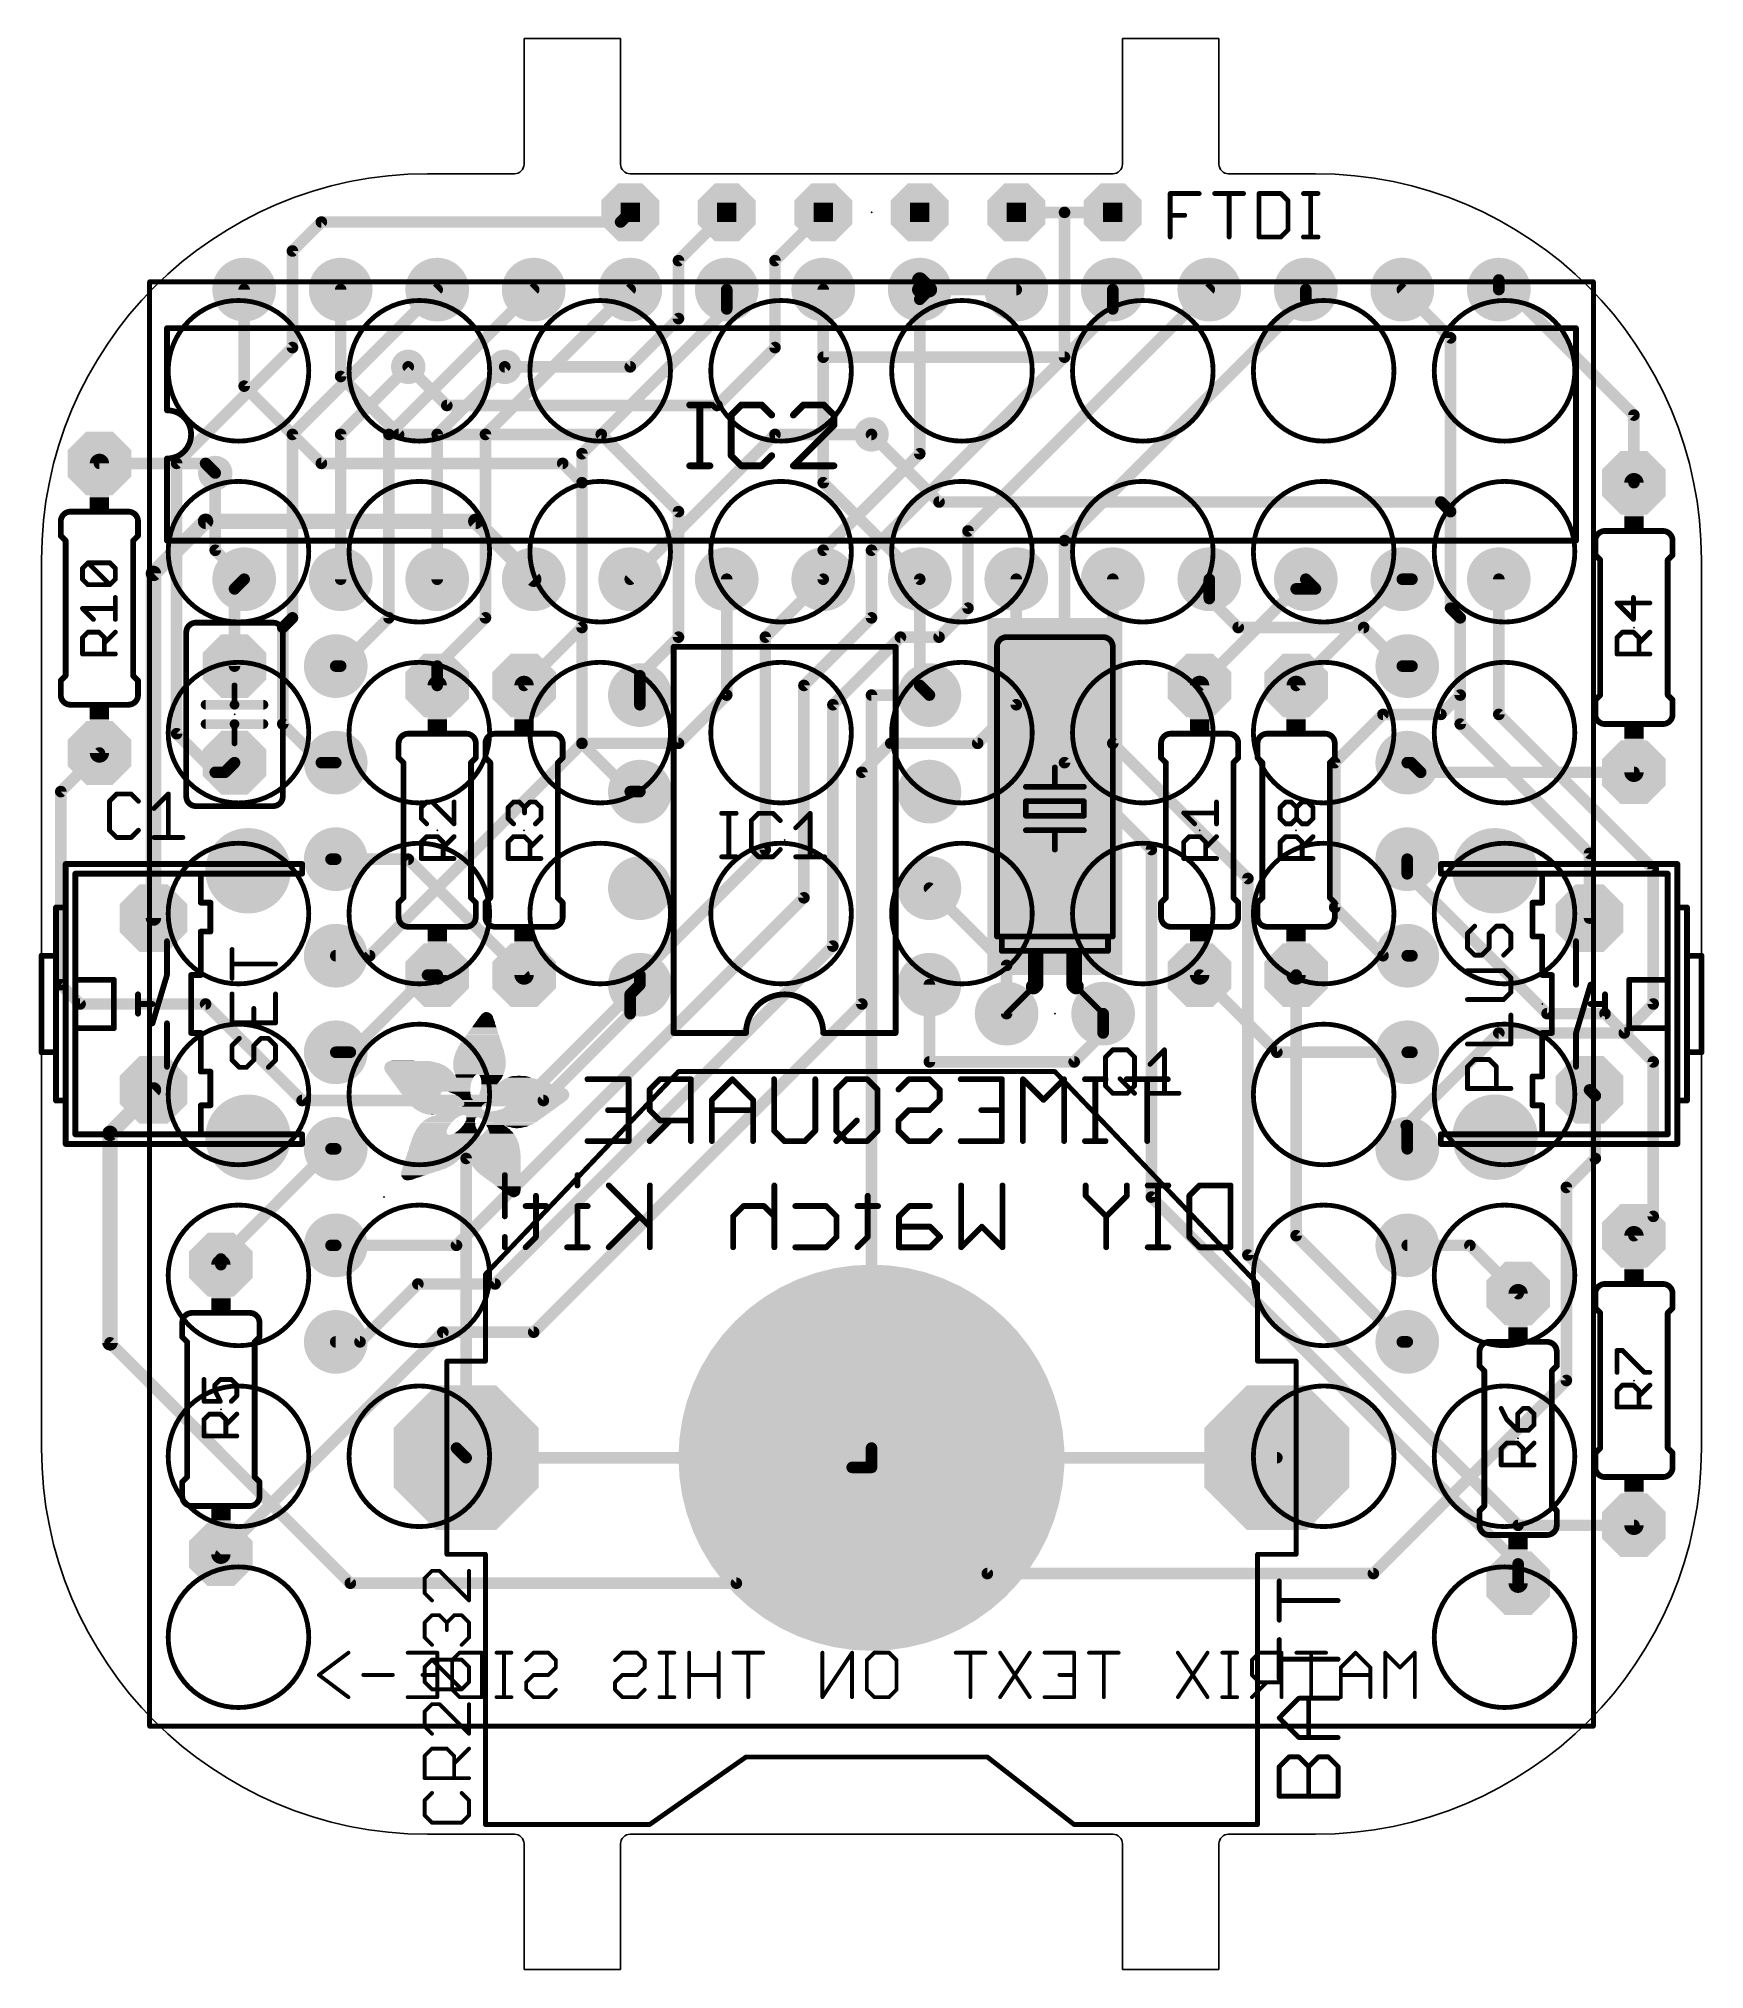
# Model space of a CAD drawing. Extents: x -21.9 to 21.9, y -25.4 to 25.4.
import ezdxf

# ---------------------------------------------------------------- set-up
doc = ezdxf.new("R2010")
doc.units = 0
for name, color, linetype in [('1', 12, 'CONTINUOUS'), ('16', 132, 'CONTINUOUS'), ('17', 110, 'CONTINUOUS'), ('18', 110, 'CONTINUOUS'), ('20', 53, 'CONTINUOUS'), ('21', 253, 'CONTINUOUS'), ('23', 53, 'CONTINUOUS'), ('25', 253, 'CONTINUOUS'), ('43', 110, 'CONTINUOUS'), ('51', 253, 'CONTINUOUS'), ('52', 6, 'CONTINUOUS')]:
    doc.layers.add(name, color=color, linetype=linetype)

# ---------------------------------------------------------------- blocks, each defined once
blk = doc.blocks.new('OCTAGONP')
at = {"const_width": 0.5}
blk.add_lwpolyline([(-0.25, -0.1036), (-0.25, 0.1036), (-0.1036, 0.25), (0.1036, 0.25), (0.25, 0.1036), (0.25, -0.1036), (0.1036, -0.25), (-0.1036, -0.25), (-0.25, -0.1036), (-0.25, 0.1036)], dxfattribs=at)
blk = doc.blocks.new('ROUNDP')
at = {"const_width": 0.5}
blk.add_lwpolyline([(0, -0.25, 1), (0, 0.25, 1), (0, -0.25)], format="xyb", dxfattribs=at)
blk = doc.blocks.new('PIE')
at = {"const_width": 0.5}
blk.add_lwpolyline([(0, -0.25, 1), (0, 0.25, 1), (0, -0.25)], format="xyb", dxfattribs=at)
blk = doc.blocks.new('RECT')
blk.add_solid([(-0.5, -0.5), (0.5, -0.5), (-0.5, 0.5), (0.5, 0.5)])
blk = doc.blocks.new('ROUNDV')
at = {"const_width": 0.5}
blk.add_lwpolyline([(0, -0.25, 1), (0, 0.25, 1), (0, -0.25)], format="xyb", dxfattribs=at)

msp = doc.modelspace()

# ---------------------------------------------------------------- linework, layer by layer
at = {"layer": '1'}
for points, const_width in [([(-5.08, 19.558), (-3.81, 20.828)], 0.3048), ([(-2.54, 19.558), (-1.27, 20.828)], 0.3048), ([(5.08, 20.828), (3.81, 20.828)], 0.3048), ([(5.08, 20.828), (6.35, 20.828)], 0.3048), ([(5.08, 17.018), (5.08, 20.828)], 0.3048), ([(-5.08, 18.034), (-5.08, 19.558)], 0.3048), ([(-2.54, 17.272), (-2.54, 19.558)], 0.3048), ([(-16.51, 16.256), (-16.51, 18.796)], 0.3048), ([(-13.97, 16.51), (-13.97, 18.796)], 0.3048), ([(-1.27, 13.716), (-1.27, 18.796)], 0.3048), ([(-1.27, 18.796), (-1.27, 17.018)], 0.3048), ([(-6.35, 16.764), (-5.08, 18.034)], 0.3048), ([(-4.064, 15.748), (-2.54, 17.272)], 0.3048), ([(-12.192, 16.764), (-11.176, 15.748)], 0.3048), ([(-9.652, 16.764), (-6.35, 16.764)], 0.3048), ([(-1.27, 17.018), (5.08, 17.018)], 0.3048), ([(-14.478, 14.224), (-16.51, 16.256)], 0.3048), ([(-12.446, 14.986), (-13.97, 16.51)], 0.3048), ([(-11.176, 15.748), (-4.064, 15.748)], 0.3048), ([(-7.112, 14.986), (-12.446, 14.986)], 0.3048), ([(-5.08, 12.954), (-7.112, 14.986)], 0.3048), ([(1.778, 13.208), (0, 14.986)], 0.3048), ([(-17.526, 14.224), (-20.32, 14.224)], 0.3048), ([(-17.272, 13.97), (-17.526, 14.224)], 0.3048), ([(-8.128, 14.224), (-14.478, 14.224)], 0.3048), ([(-7.62, 13.716), (-8.128, 14.224)], 0.3048), ([(-7.62, 6.858), (-7.62, 13.716)], 0.3048), ([(1.27, 11.176), (-1.27, 13.716)], 0.3048), ([(14.986, 13.208), (1.778, 13.208)], 0.3048), ([(15.24, 12.954), (14.986, 13.208)], 0.3048), ([(-18.8976, 11.3284), (-17.526, 12.7)], 0.4064), ([(-17.526, 12.7), (-10.414, 12.7)], 0.4064), ([(-10.414, 12.7), (-8.89, 11.176)], 0.4064), ([(-5.08, 9.652), (-5.08, 12.954)], 0.3048), ([(15.24, 10.414), (15.24, 12.954)], 0.3048), ([(-18.8976, 2.2606), (-18.8976, 11.3284)], 0.4064), ([(1.27, 8.382), (1.27, 11.176)], 0.3048), ([(8.89, 10.668), (8.89, 11.176)], 0.3048), ([(16.51, 7.62), (16.51, 11.176)], 0.3048), ([(9.652, 9.906), (8.89, 10.668)], 0.3048), ([(15.494, 10.16), (15.24, 10.414)], 0.3048), ([(15.494, 7.366), (15.494, 10.16)], 0.3048), ([(-6.096, 8.636), (-5.08, 9.652)], 0.3048), ([(9.652, 9.906), (12.954, 9.906)], 0.3048), ([(12.954, 9.906), (13.97, 8.89)], 0.3048), ([(-6.096, 8.128), (-6.096, 8.636)], 0.3048), ([(13.97, 8.89), (14.1, 8.89)], 0.3048), ([(14.1, 8.89), (14.224, 8.89)], 0.3048), ([(-6.096, 8.128), (-6.096, 7.874)], 0.3048), ([(0, 8.128), (1.524, 8.128)], 0.3048), ([(0, -11.938), (0, 8.128)], 0.3048), ([(1.524, 8.128), (1.27, 8.382)], 0.3048), ([(16.51, 7.62), (20.574, 3.556)], 0.3048), ([(18.8976, 3.9624), (15.494, 7.366)], 0.3048), ([(-6.35, 5.588), (-7.62, 6.858)], 0.3048), ([(-6.096, 5.588), (-6.35, 5.588)], 0.3048), ([(18.8976, 2.2606), (18.8976, 3.9624)], 0.3048), ([(-14.1, 3.81), (-14.224, 3.81)], 0.3048), ([(-12.192, 3.81), (-14.1, 3.81)], 0.3048), ([(-9.144, 0.762), (-12.192, 3.81)], 0.3048), ([(20.574, 3.556), (20.574, 0)], 0.3048), ([(-10.668, -4.064), (-6.096, 0.508)], 0.3048), ([(8.636, 0.762), (10.668, -1.27)], 0.3048), ([(20.574, 0), (19.812, -0.762)], 0.3048), ([(16.51, -0.762), (14.073, -3.199)], 0.3048), ([(19.812, -0.762), (16.51, -0.762)], 0.3048), ([(10.668, -1.27), (14.1, -1.27)], 0.3048), ([(14.1, -1.27), (14.224, -1.27)], 0.3048), ([(-20.0406, -3.4036), (-18.8976, -2.2606)], 0.4064), ([(19.05, -2.413), (18.8976, -2.2606)], 0.3048), ([(19.05, -4.064), (19.05, -2.413)], 0.3048), ([(14.073, -3.199), (14.1, -3.199)], 0.3048), ([(14.1, -3.199), (14.1, -3.81)], 0.3048), ([(-20.0406, -8.9154), (-20.0406, -3.4036)], 0.4064), ([(-10.668, -11.938), (-10.668, -4.064)], 0.3048), ([(18.288, -4.826), (19.05, -4.064)], 0.3048), ([(18.288, -9.906), (18.288, -4.826)], 0.3048), ([(-13.716, -15.24), (-20.0406, -8.9154)], 0.3048), ([(13.208, -14.986), (18.288, -9.906)], 0.3048), ([(0, -11.938), (0, -11.684)], 0.3048), ([(-0.508, -12.192), (-3.556, -15.24)], 0.3048), ([(0, -12.192), (-0.508, -12.192)], 0.3048), ([(0, -11.938), (0, -12.192)], 0.3048), ([(3.048, -14.986), (0, -11.938)], 0.3048), ([(-3.556, -15.24), (-13.716, -15.24)], 0.3048), ([(13.208, -14.986), (3.048, -14.986)], 0.3048)]:
    msp.add_lwpolyline(points, dxfattribs=dict(at, const_width=const_width))
for points, const_width in [([(-3.7561, 20.7741, 1), (-3.8639, 20.8819)], 0.1524), ([(-1.2161, 20.7741, 1), (-1.3239, 20.8819)], 0.1524), ([(3.81, 20.9042, 1), (3.81, 20.7518)], 0.1524), ([(5.08, 20.9042, 1), (5.08, 20.7518)], 0.1524), ([(5.1562, 20.828, 1), (5.0038, 20.828)], 0.1524), ([(5.08, 20.7518, 1), (5.08, 20.9042)], 0.1524), ([(6.35, 20.7518, 1), (6.35, 20.9042)], 0.1524), ([(-5.0038, 19.558, 1), (-5.1562, 19.558)], 0.1524), ([(-5.1339, 19.6119, 1), (-5.0261, 19.5041)], 0.1524), ([(-2.4638, 19.558, 1), (-2.6162, 19.558)], 0.1524), ([(-2.5939, 19.6119, 1), (-2.4861, 19.5041)], 0.1524), ([(-16.4338, 18.796, 1), (-16.5862, 18.796)], 0.1524), ([(-13.8938, 18.796, 1), (-14.0462, 18.796)], 0.1524), ([(-1.1938, 18.796, 1), (-1.3462, 18.796)], 0.1524), ([(-1.1938, 18.796, 1), (-1.3462, 18.796)], 0.1524), ([(-5.1562, 18.034, 1), (-5.0038, 18.034)], 0.1524), ([(-5.0261, 17.9801, 1), (-5.1339, 18.0879)], 0.1524), ([(-2.6162, 17.272, 1), (-2.4638, 17.272)], 0.1524), ([(-2.4861, 17.2181, 1), (-2.5939, 17.3259)], 0.1524), ([(-12.1381, 16.8179, 1), (-12.2459, 16.7101)], 0.1524), ([(-9.652, 16.8402, 1), (-9.652, 16.6878)], 0.1524), ([(-6.4039, 16.8179, 1), (-6.2961, 16.7101)], 0.1524), ([(-6.35, 16.6878, 1), (-6.35, 16.8402)], 0.1524), ([(-1.27, 17.0942, 1), (-1.27, 16.9418)], 0.1524), ([(-1.3462, 17.018, 1), (-1.1938, 17.018)], 0.1524), ([(5.0038, 17.018, 1), (5.1562, 17.018)], 0.1524), ([(5.08, 16.9418, 1), (5.08, 17.0942)], 0.1524), ([(-16.4561, 16.3099, 1), (-16.5639, 16.2021)], 0.1524), ([(-16.5862, 16.256, 1), (-16.4338, 16.256)], 0.1524), ([(-13.9161, 16.5639, 1), (-14.0239, 16.4561)], 0.1524), ([(-14.0462, 16.51, 1), (-13.8938, 16.51)], 0.1524), ([(-11.176, 15.8242, 1), (-11.176, 15.6718)], 0.1524), ([(-11.2299, 15.6941, 1), (-11.1221, 15.8019)], 0.1524), ([(-4.1179, 15.8019, 1), (-4.0101, 15.6941)], 0.1524), ([(-4.064, 15.6718, 1), (-4.064, 15.8242)], 0.1524), ([(-12.446, 15.0622, 1), (-12.446, 14.9098)], 0.1524), ([(-12.4999, 14.9321, 1), (-12.3921, 15.0399)], 0.1524), ([(-7.0581, 15.0399, 1), (-7.1659, 14.9321)], 0.1524), ([(-7.112, 14.9098, 1), (-7.112, 15.0622)], 0.1524), ([(0.0539, 15.0399, 1), (-0.0539, 14.9321)], 0.1524), ([(-20.32, 14.3002, 1), (-20.32, 14.1478)], 0.1524), ([(-17.4721, 14.2779, 1), (-17.5799, 14.1701)], 0.1524), ([(-17.526, 14.1478, 1), (-17.526, 14.3002)], 0.1524), ([(-14.478, 14.3002, 1), (-14.478, 14.1478)], 0.1524), ([(-14.5319, 14.1701, 1), (-14.4241, 14.2779)], 0.1524), ([(-8.0741, 14.2779, 1), (-8.1819, 14.1701)], 0.1524), ([(-8.128, 14.1478, 1), (-8.128, 14.3002)], 0.1524), ([(-17.3259, 13.9161, 1), (-17.2181, 14.0239)], 0.1524), ([(-7.5438, 13.716, 1), (-7.6962, 13.716)], 0.1524), ([(-7.6739, 13.6621, 1), (-7.5661, 13.7699)], 0.1524), ([(-1.2161, 13.7699, 1), (-1.3239, 13.6621)], 0.1524), ([(-1.3462, 13.716, 1), (-1.1938, 13.716)], 0.1524), ([(1.778, 13.2842, 1), (1.778, 13.1318)], 0.1524), ([(1.7241, 13.1541, 1), (1.8319, 13.2619)], 0.1524), ([(15.0399, 13.2619, 1), (14.9321, 13.1541)], 0.1524), ([(14.986, 13.1318, 1), (14.986, 13.2842)], 0.1524), ([(-17.526, 12.8016, 1), (-17.526, 12.5984)], 0.2032), ([(-17.4542, 12.6282, 1), (-17.5978, 12.7718)], 0.2032), ([(-10.3422, 12.7718, 1), (-10.4858, 12.6282)], 0.2032), ([(-10.414, 12.5984, 1), (-10.414, 12.8016)], 0.2032), ([(-5.0038, 12.954, 1), (-5.1562, 12.954)], 0.1524), ([(-5.1339, 12.9001, 1), (-5.0261, 13.0079)], 0.1524), ([(15.3162, 12.954, 1), (15.1638, 12.954)], 0.1524), ([(15.1861, 12.9001, 1), (15.2939, 13.0079)], 0.1524), ([(-18.796, 11.3284, 1), (-18.9992, 11.3284)], 0.2032), ([(-18.9694, 11.4002, 1), (-18.8258, 11.2566)], 0.2032), ([(-8.9618, 11.1042, 1), (-8.8182, 11.2478)], 0.2032), ([(1.3462, 11.176, 1), (1.1938, 11.176)], 0.1524), ([(1.2161, 11.1221, 1), (1.3239, 11.2299)], 0.1524), ([(8.9662, 11.176, 1), (8.8138, 11.176)], 0.1524), ([(16.5862, 11.176, 1), (16.4338, 11.176)], 0.1524), ([(8.9439, 10.7219, 1), (8.8361, 10.6141)], 0.1524), ([(8.8138, 10.668, 1), (8.9662, 10.668)], 0.1524), ([(15.2939, 10.4679, 1), (15.1861, 10.3601)], 0.1524), ([(15.1638, 10.414, 1), (15.3162, 10.414)], 0.1524), ([(15.5702, 10.16, 1), (15.4178, 10.16)], 0.1524), ([(15.4401, 10.1061, 1), (15.5479, 10.2139)], 0.1524), ([(-5.1562, 9.652, 1), (-5.0038, 9.652)], 0.1524), ([(-5.0261, 9.5981, 1), (-5.1339, 9.7059)], 0.1524), ([(9.652, 9.9822, 1), (9.652, 9.8298)], 0.1524), ([(9.5981, 9.8521, 1), (9.7059, 9.9599)], 0.1524), ([(13.0079, 9.9599, 1), (12.9001, 9.8521)], 0.1524), ([(12.954, 9.8298, 1), (12.954, 9.9822)], 0.1524), ([(-6.0198, 8.636, 1), (-6.1722, 8.636)], 0.1524), ([(-6.1499, 8.6899, 1), (-6.0421, 8.5821)], 0.1524), ([(13.97, 8.9662, 1), (13.97, 8.8138)], 0.1524), ([(13.9161, 8.8361, 1), (14.0239, 8.9439)], 0.1524), ([(14.1, 8.9662, 1), (14.1, 8.8138)], 0.1524), ([(14.1, 8.8138, 1), (14.1, 8.9662)], 0.1524), ([(14.224, 8.8138, 1), (14.224, 8.9662)], 0.1524), ([(-6.0198, 8.128, 1), (-6.1722, 8.128)], 0.1524), ([(-6.1722, 8.128, 1), (-6.0198, 8.128)], 0.1524), ([(0, 8.2042, 1), (0, 8.0518)], 0.1524), ([(0.0762, 8.128, 1), (-0.0762, 8.128)], 0.1524), ([(1.3239, 8.4359, 1), (1.2161, 8.3281)], 0.1524), ([(1.1938, 8.382, 1), (1.3462, 8.382)], 0.1524), ([(1.4701, 8.0741, 1), (1.5779, 8.1819)], 0.1524), ([(1.524, 8.0518, 1), (1.524, 8.2042)], 0.1524), ([(-6.1722, 7.874, 1), (-6.0198, 7.874)], 0.1524), ([(16.5639, 7.6739, 1), (16.4561, 7.5661)], 0.1524), ([(16.4338, 7.62, 1), (16.5862, 7.62)], 0.1524), ([(15.5479, 7.4199, 1), (15.4401, 7.3121)], 0.1524), ([(15.4178, 7.366, 1), (15.5702, 7.366)], 0.1524), ([(-7.5661, 6.9119, 1), (-7.6739, 6.8041)], 0.1524), ([(-7.6962, 6.858, 1), (-7.5438, 6.858)], 0.1524), ([(-6.35, 5.6642, 1), (-6.35, 5.5118)], 0.1524), ([(-6.4039, 5.5341, 1), (-6.2961, 5.6419)], 0.1524), ([(-6.096, 5.5118, 1), (-6.096, 5.6642)], 0.1524), ([(18.9738, 3.9624, 1), (18.8214, 3.9624)], 0.1524), ([(18.8437, 3.9085, 1), (18.9515, 4.0163)], 0.1524), ([(-14.224, 3.8862, 1), (-14.224, 3.7338)], 0.1524), ([(-14.1, 3.8862, 1), (-14.1, 3.7338)], 0.1524), ([(-14.1, 3.7338, 1), (-14.1, 3.8862)], 0.1524), ([(-12.1381, 3.8639, 1), (-12.2459, 3.7561)], 0.1524), ([(-12.192, 3.7338, 1), (-12.192, 3.8862)], 0.1524), ([(20.6502, 3.556, 1), (20.4978, 3.556)], 0.1524), ([(20.5201, 3.5021, 1), (20.6279, 3.6099)], 0.1524), ([(-18.9992, 2.2606, 1), (-18.796, 2.2606)], 0.2032), ([(18.8214, 2.2606, 1), (18.9738, 2.2606)], 0.1524), ([(-9.1979, 0.7081, 1), (-9.0901, 0.8159)], 0.1524), ([(-6.0421, 0.4541, 1), (-6.1499, 0.5619)], 0.1524), ([(8.6899, 0.8159, 1), (8.5821, 0.7081)], 0.1524), ([(20.4978, 0, 1), (20.6502, 0)], 0.1524), ([(20.6279, -0.0539, 1), (20.5201, 0.0539)], 0.1524), ([(16.51, -0.6858, 1), (16.51, -0.8382)], 0.1524), ([(16.5639, -0.8159, 1), (16.4561, -0.7081)], 0.1524), ([(19.7581, -0.7081, 1), (19.8659, -0.8159)], 0.1524), ([(19.812, -0.8382, 1), (19.812, -0.6858)], 0.1524), ([(10.668, -1.1938, 1), (10.668, -1.3462)], 0.1524), ([(10.6141, -1.3239, 1), (10.7219, -1.2161)], 0.1524), ([(14.1, -1.1938, 1), (14.1, -1.3462)], 0.1524), ([(14.1, -1.3462, 1), (14.1, -1.1938)], 0.1524), ([(14.224, -1.3462, 1), (14.224, -1.1938)], 0.1524), ([(-18.8258, -2.3324, 1), (-18.9694, -2.1888)], 0.2032), ([(18.9515, -2.2067, 1), (18.8437, -2.3145)], 0.1524), ([(19.1262, -2.413, 1), (18.9738, -2.413)], 0.1524), ([(18.9961, -2.4669, 1), (19.1039, -2.3591)], 0.1524), ([(14.073, -3.1228, 1), (14.073, -3.2752)], 0.1524), ([(14.1762, -3.199, 1), (14.0238, -3.199)], 0.1524), ([(14.1, -3.2752, 1), (14.1, -3.1228)], 0.1524), ([(-19.939, -3.4036, 1), (-20.1422, -3.4036)], 0.2032), ([(-20.1124, -3.3318, 1), (-19.9688, -3.4754)], 0.2032), ([(14.0191, -3.1451, 1), (14.1269, -3.2529)], 0.1524), ([(-10.5918, -4.064, 1), (-10.7442, -4.064)], 0.1524), ([(-10.7219, -4.0101, 1), (-10.6141, -4.1179)], 0.1524), ([(14.0238, -3.81, 1), (14.1762, -3.81)], 0.1524), ([(18.9738, -4.064, 1), (19.1262, -4.064)], 0.1524), ([(19.1039, -4.1179, 1), (18.9961, -4.0101)], 0.1524), ([(18.3642, -4.826, 1), (18.2118, -4.826)], 0.1524), ([(18.2341, -4.7721, 1), (18.3419, -4.8799)], 0.1524), ([(-20.1422, -8.9154, 1), (-19.939, -8.9154)], 0.2032), ([(-19.9867, -8.8615, 1), (-20.0945, -8.9693)], 0.1524), ([(18.2118, -9.906, 1), (18.3642, -9.906)], 0.1524), ([(18.3419, -9.9599, 1), (18.2341, -9.8521)], 0.1524), ([(0.0762, -11.684, 1), (-0.0762, -11.684)], 0.1524), ([(-10.7442, -11.938, 1), (-10.5918, -11.938)], 0.1524), ([(-0.508, -12.1158, 1), (-0.508, -12.2682)], 0.1524), ([(-0.4541, -12.2459, 1), (-0.5619, -12.1381)], 0.1524), ([(0.0762, -11.938, 1), (-0.0762, -11.938)], 0.1524), ([(0.0539, -11.8841, 1), (-0.0539, -11.9919)], 0.1524), ([(-0.0762, -11.938, 1), (0.0762, -11.938)], 0.1524), ([(-0.0762, -11.938, 1), (0.0762, -11.938)], 0.1524), ([(-0.0762, -12.192, 1), (0.0762, -12.192)], 0.1524), ([(0, -12.2682, 1), (0, -12.1158)], 0.1524), ([(-13.716, -15.1638, 1), (-13.716, -15.3162)], 0.1524), ([(-13.7699, -15.2939, 1), (-13.6621, -15.1861)], 0.1524), ([(-3.6099, -15.1861, 1), (-3.5021, -15.2939)], 0.1524), ([(-3.556, -15.3162, 1), (-3.556, -15.1638)], 0.1524), ([(3.048, -14.9098, 1), (3.048, -15.0622)], 0.1524), ([(2.9941, -15.0399, 1), (3.1019, -14.9321)], 0.1524), ([(13.1541, -14.9321, 1), (13.2619, -15.0399)], 0.1524), ([(13.208, -15.0622, 1), (13.208, -14.9098)], 0.1524)]:
    msp.add_lwpolyline(points, format="xyb", dxfattribs=dict(at, const_width=const_width))
at = {"layer": '16'}
for points, const_width in [([(-6.604, 20.574), (-6.35, 20.828)], 0.3048), ([(-15.24, 19.812), (-14.478, 20.574)], 0.3048), ([(-14.478, 20.574), (-6.604, 20.574)], 0.3048), ([(-15.24, 17.272), (-15.24, 19.812)], 0.3048), ([(-15.24, 14.986), (-11.43, 18.796)], 0.3048), ([(-12.7, 14.986), (-8.89, 18.796)], 0.3048), ([(-10.16, 14.986), (-6.35, 18.796)], 0.3048), ([(-3.81, 18.288), (-3.81, 18.796)], 0.3048), ([(1.524, 18.796), (1.27, 19.05)], 0.4064), ([(1.524, 18.796), (1.27, 18.796)], 0.4064), ([(1.27, 18.542), (1.524, 18.796)], 0.3048), ([(1.524, 18.796), (3.81, 18.796)], 0.3048), ([(2.54, 12.446), (8.89, 18.796)], 0.3048), ([(6.35, 18.288), (6.35, 18.796)], 0.3048), ([(11.43, 18.542), (11.43, 18.796)], 0.3048), ([(15.24, 17.526), (13.97, 18.796)], 0.3048), ([(16.51, 19.05), (16.51, 18.796)], 0.3048), ([(20.066, 15.494), (16.51, 19.05)], 0.3048), ([(-7.62, 14.478), (-3.81, 18.288)], 0.3048), ([(0, 11.938), (6.35, 18.288)], 0.3048), ([(1.27, 14.478), (1.27, 18.542)], 0.3048), ([(5.08, 12.192), (11.43, 18.542)], 0.3048), ([(-15.24, 17.272), (-18.288, 14.224)], 0.3048), ([(15.24, 10.414), (15.24, 17.526)], 0.3048), ([(-13.97, 14.986), (-12.192, 16.764)], 0.3048), ([(-11.43, 14.986), (-9.652, 16.764)], 0.3048), ([(20.066, 13.716), (20.066, 15.494)], 0.3048), ([(-15.24, 14.986), (-15.24, 10.16)], 0.3048), ([(-13.97, 14.986), (-13.97, 11.176)], 0.3048), ([(-12.7, 14.986), (-12.7, 10.16)], 0.3048), ([(-11.43, 11.176), (-11.43, 14.986)], 0.3048), ([(-10.16, 10.16), (-10.16, 14.986)], 0.3048), ([(-2.54, 14.986), (-6.35, 11.176)], 0.3048), ([(0, 14.986), (-2.54, 14.986)], 0.3048), ([(-18.288, 14.224), (-18.288, 7.112)], 0.3048), ([(-7.62, 9.906), (-7.62, 14.478)], 0.3048), ([(-1.27, 11.938), (1.27, 14.478)], 0.3048), ([(-17.272, 13.97), (-17.272, 11.938)], 0.3048), ([(2.54, 10.414), (2.54, 12.446)], 0.3048), ([(5.08, 6.35), (5.08, 12.192)], 0.3048), ([(-17.272, 11.938), (-16.51, 11.176)], 0.3048), ([(-1.27, 11.176), (-1.27, 11.938)], 0.3048), ([(0, 10.16), (0, 11.938)], 0.3048), ([(-16.51, 11.176), (-16.764, 10.922)], 0.3048), ([(-3.81, 8.128), (-3.81, 11.176)], 0.3048), ([(-2.794, 9.652), (-1.27, 11.176)], 0.3048), ([(3.81, 7.874), (3.81, 11.176)], 0.3048), ([(6.35, 6.858), (6.35, 11.176)], 0.3048), ([(11.176, 8.382), (13.97, 11.176)], 0.3048), ([(11.684, 10.922), (11.43, 11.176)], 0.3048), ([(13.97, 11.176), (14.224, 11.176)], 0.3048), ([(-16.764, 10.922), (-16.764, 8.89)], 0.3048), ([(8.636, 8.382), (11.176, 10.922)], 0.3048), ([(11.176, 10.922), (11.684, 10.922)], 0.3048), ([(-15.24, 10.16), (-15.494, 9.906)], 0.3048), ([(-12.7, 10.16), (-13.97, 8.89)], 0.3048), ([(-10.16, 10.16), (-11.43, 8.89)], 0.3048), ([(-1.778, 8.382), (0, 10.16)], 0.3048), ([(1.778, 9.652), (2.54, 10.414)], 0.3048), ([(15.494, 10.16), (15.24, 10.414)], 0.3048), ([(15.494, 8.128), (15.494, 10.16)], 0.3048), ([(-15.494, 9.906), (-15.494, 7.366)], 0.3048), ([(-9.144, 8.382), (-7.62, 9.906)], 0.3048), ([(-2.794, 4.064), (-2.794, 9.652)], 0.3048), ([(-1.016, 7.874), (0.762, 9.652)], 0.3048), ([(0.762, 9.652), (1.778, 9.652)], 0.3048), ([(-13.97, 8.89), (-14.1, 8.89)], 0.3048), ([(-11.43, 8.89), (-11.43, 8.382)], 0.3048), ([(-5.08, 6.858), (-3.81, 8.128)], 0.3048), ([(-1.778, 2.794), (-1.778, 8.382)], 0.3048), ([(14.986, 7.62), (15.494, 8.128)], 0.3048), ([(-1.016, 1.524), (-1.016, 7.874)], 0.3048), ([(2.794, 6.858), (3.81, 7.874)], 0.3048), ([(12.192, 6.35), (13.462, 7.62)], 0.3048), ([(13.462, 7.62), (14.986, 7.62)], 0.3048), ([(-18.288, 7.112), (-17.272, 6.096)], 0.3048), ([(-15.494, 7.366), (-14.478, 6.35)], 0.3048), ([(-21.336, 5.588), (-20.32, 6.604)], 0.3048), ([(-7.62, 6.858), (-13.208, 1.27)], 0.3048), ([(-5.08, 6.858), (-7.62, 6.858)], 0.3048), ([(-0.254, 6.096), (0.508, 6.858)], 0.3048), ([(0.508, 6.858), (2.794, 6.858)], 0.3048), ([(9.906, 3.302), (6.35, 6.858)], 0.3048), ([(-17.272, 6.096), (-17.018, 6.096)], 0.3048), ([(-17.018, 6.096), (-16.764, 6.35)], 0.3048), ([(-14.478, 6.35), (-14.1, 6.35)], 0.3048), ([(-0.254, 0), (-0.254, 6.096)], 0.3048), ([(7.366, 4.064), (5.08, 6.35)], 0.3048), ([(12.192, 2.54), (12.192, 6.35)], 0.3048), ([(14.2, 6.35), (14.1, 6.35)], 0.3048), ([(14.454, 6.096), (14.2, 6.35)], 0.3048), ([(14.454, 6.096), (20.066, 6.096)], 0.3048), ([(-21.336, 0.508), (-21.336, 5.588)], 0.3048), ([(-6.096, 0.762), (-2.794, 4.064)], 0.3048), ([(7.366, -5.08), (7.366, 4.064)], 0.3048), ([(14.1, 3.426), (14.1, 3.81)], 0.3048), ([(17.78, -0.254), (14.1, 3.426)], 0.3048), ([(3.556, 1.016), (1.524, 3.048)], 0.3048), ([(9.906, -6.604), (9.906, 3.302)], 0.3048), ([(-1.778, 2.794), (-10.922, -6.35)], 0.3048), ([(13.462, 1.27), (12.192, 2.54)], 0.3048), ([(-1.016, 1.524), (-9.906, -7.366)], 0.3048), ([(-13.208, 1.27), (-14.1, 1.27)], 0.3048), ([(3.556, -0.254), (3.556, 1.016)], 0.3048), ([(14.1, 1.27), (13.462, 1.27)], 0.3048), ([(14.1, 1.27), (14.224, 1.27)], 0.3048), ([(-20.828, 0), (-21.336, 0.508)], 0.3048), ([(-11.684, 0.762), (-13.716, -1.27)], 0.3048), ([(-11.43, 0.762), (-11.684, 0.762)], 0.3048), ([(-6.096, 0.508), (-6.35, 0.254)], 0.3048), ([(-6.096, 0.508), (-6.096, 0.762)], 0.3048), ([(1.524, 0.508), (1.524, -1.524)], 0.3048), ([(11.176, -6.096), (11.176, 0.762)], 0.3048), ([(-17.526, 0), (-20.828, 0)], 0.3048), ([(-14.986, -2.54), (-17.526, 0)], 0.3048), ([(-0.254, 0), (-8.89, -8.636)], 0.3048), ([(-6.35, 0.254), (-6.35, -0.254)], 0.3048), ([(-6.35, -0.254), (-8.636, -2.54)], 0.3048), ([(6.096, -0.762), (6.096, -0.254)], 0.3048), ([(19.304, -0.254), (17.78, -0.254)], 0.3048), ([(20.574, -1.524), (19.304, -0.254)], 0.3048), ([(5.334, -1.524), (6.096, -0.762)], 0.3048), ([(-13.716, -1.27), (-14.1, -1.27)], 0.3048), ([(1.524, -1.524), (5.334, -1.524)], 0.3048), ([(20.574, -5.588), (20.574, -1.524)], 0.3048), ([(-8.636, -2.54), (-14.986, -2.54)], 0.3048), ([(-14.224, -3.81), (-17.1232, -6.7092)], 0.3048), ([(-14.1, -3.81), (-14.224, -3.81)], 0.3048), ([(17.018, -14.732), (7.366, -5.08)], 0.3048), ([(20.066, -6.096), (20.574, -5.588)], 0.3048), ([(13.97, -8.89), (11.176, -6.096)], 0.3048), ([(-17.1232, -6.7092), (-17.1232, -6.858)], 0.3048), ([(-14.1, -6.35), (-14.224, -6.35)], 0.3048), ([(-10.922, -6.35), (-14.1, -6.35)], 0.3048), ([(9.906, -6.604), (17.018, -13.716)], 0.3048), ([(15.748, -6.35), (14.1, -6.35)], 0.3048), ([(17.018, -7.62), (15.748, -6.35)], 0.3048), ([(-11.938, -7.366), (-13.462, -8.89)], 0.3048), ([(-9.906, -7.366), (-11.938, -7.366)], 0.3048), ([(-11.2812, -8.636), (-17.1232, -14.478)], 0.3048), ([(-8.89, -8.636), (-11.2812, -8.636)], 0.3048), ([(-13.462, -8.89), (-14.1, -8.89)], 0.3048), ([(14.1, -8.89), (13.97, -8.89)], 0.3048), ([(-10.668, -11.938), (-10.922, -11.684)], 0.3048), ([(10.668, -11.938), (-10.668, -11.938)], 0.3048), ([(17.018, -13.716), (20.066, -13.716)], 0.3048), ([(17.018, -15.24), (17.018, -14.732)], 0.3048)]:
    msp.add_lwpolyline(points, dxfattribs=dict(at, const_width=const_width))
for points, const_width in [([(-6.2961, 20.7741, 1), (-6.4039, 20.8819)], 0.1524), ([(-14.478, 20.6502, 1), (-14.478, 20.4978)], 0.1524), ([(-14.4241, 20.5201, 1), (-14.5319, 20.6279)], 0.1524), ([(-6.6579, 20.6279, 1), (-6.5501, 20.5201)], 0.1524), ([(-6.604, 20.4978, 1), (-6.604, 20.6502)], 0.1524), ([(-15.1638, 19.812, 1), (-15.3162, 19.812)], 0.1524), ([(-15.2939, 19.8659, 1), (-15.1861, 19.7581)], 0.1524), ([(-11.3761, 18.7421, 1), (-11.4839, 18.8499)], 0.1524), ([(-8.8361, 18.7421, 1), (-8.9439, 18.8499)], 0.1524), ([(-6.2961, 18.7421, 1), (-6.4039, 18.8499)], 0.1524), ([(-3.7338, 18.796, 1), (-3.8862, 18.796)], 0.1524), ([(1.27, 18.8976, 1), (1.27, 18.6944)], 0.2032), ([(1.3418, 19.1218, 1), (1.1982, 18.9782)], 0.2032), ([(1.4522, 18.7242, 1), (1.5958, 18.8678)], 0.2032), ([(1.524, 18.8722, 1), (1.524, 18.7198)], 0.1524), ([(1.5779, 18.7421, 1), (1.4701, 18.8499)], 0.1524), ([(1.524, 18.6944, 1), (1.524, 18.8976)], 0.2032), ([(3.81, 18.7198, 1), (3.81, 18.8722)], 0.1524), ([(6.4262, 18.796, 1), (6.2738, 18.796)], 0.1524), ([(8.9439, 18.7421, 1), (8.8361, 18.8499)], 0.1524), ([(11.5062, 18.796, 1), (11.3538, 18.796)], 0.1524), ([(14.0239, 18.8499, 1), (13.9161, 18.7421)], 0.1524), ([(16.5862, 19.05, 1), (16.4338, 19.05)], 0.1524), ([(16.5639, 19.1039, 1), (16.4561, 18.9961)], 0.1524), ([(16.4338, 18.796, 1), (16.5862, 18.796)], 0.1524), ([(-3.8862, 18.288, 1), (-3.7338, 18.288)], 0.1524), ([(-3.7561, 18.2341, 1), (-3.8639, 18.3419)], 0.1524), ([(1.3462, 18.542, 1), (1.1938, 18.542)], 0.1524), ([(1.2161, 18.5959, 1), (1.3239, 18.4881)], 0.1524), ([(6.2738, 18.288, 1), (6.4262, 18.288)], 0.1524), ([(6.4039, 18.2341, 1), (6.2961, 18.3419)], 0.1524), ([(11.3538, 18.542, 1), (11.5062, 18.542)], 0.1524), ([(11.4839, 18.4881, 1), (11.3761, 18.5959)], 0.1524), ([(-15.3162, 17.272, 1), (-15.1638, 17.272)], 0.1524), ([(-15.1861, 17.2181, 1), (-15.2939, 17.3259)], 0.1524), ([(15.3162, 17.526, 1), (15.1638, 17.526)], 0.1524), ([(15.1861, 17.4721, 1), (15.2939, 17.5799)], 0.1524), ([(-12.1381, 16.7101, 1), (-12.2459, 16.8179)], 0.1524), ([(-9.5981, 16.7101, 1), (-9.7059, 16.8179)], 0.1524), ([(20.1422, 15.494, 1), (19.9898, 15.494)], 0.1524), ([(20.0121, 15.4401, 1), (20.1199, 15.5479)], 0.1524), ([(-15.1638, 14.986, 1), (-15.3162, 14.986)], 0.1524), ([(-15.2939, 15.0399, 1), (-15.1861, 14.9321)], 0.1524), ([(-13.8938, 14.986, 1), (-14.0462, 14.986)], 0.1524), ([(-14.0239, 15.0399, 1), (-13.9161, 14.9321)], 0.1524), ([(-12.6238, 14.986, 1), (-12.7762, 14.986)], 0.1524), ([(-12.7539, 15.0399, 1), (-12.6461, 14.9321)], 0.1524), ([(-11.3538, 14.986, 1), (-11.5062, 14.986)], 0.1524), ([(-11.4839, 15.0399, 1), (-11.3761, 14.9321)], 0.1524), ([(-10.0838, 14.986, 1), (-10.2362, 14.986)], 0.1524), ([(-10.2139, 15.0399, 1), (-10.1061, 14.9321)], 0.1524), ([(-2.54, 15.0622, 1), (-2.54, 14.9098)], 0.1524), ([(-2.4861, 14.9321, 1), (-2.5939, 15.0399)], 0.1524), ([(0, 14.9098, 1), (0, 15.0622)], 0.1524), ([(-18.2118, 14.224, 1), (-18.3642, 14.224)], 0.1524), ([(-18.3419, 14.2779, 1), (-18.2341, 14.1701)], 0.1524), ([(-7.5438, 14.478, 1), (-7.6962, 14.478)], 0.1524), ([(-7.6739, 14.5319, 1), (-7.5661, 14.4241)], 0.1524), ([(1.1938, 14.478, 1), (1.3462, 14.478)], 0.1524), ([(1.3239, 14.4241, 1), (1.2161, 14.5319)], 0.1524), ([(-17.1958, 13.97, 1), (-17.3482, 13.97)], 0.1524), ([(19.9898, 13.716, 1), (20.1422, 13.716)], 0.1524), ([(2.6162, 12.446, 1), (2.4638, 12.446)], 0.1524), ([(2.4861, 12.4999, 1), (2.5939, 12.3921)], 0.1524), ([(5.1562, 12.192, 1), (5.0038, 12.192)], 0.1524), ([(5.0261, 12.2459, 1), (5.1339, 12.1381)], 0.1524), ([(-17.2181, 11.9919, 1), (-17.3259, 11.8841)], 0.1524), ([(-17.3482, 11.938, 1), (-17.1958, 11.938)], 0.1524), ([(-1.1938, 11.938, 1), (-1.3462, 11.938)], 0.1524), ([(-1.3239, 11.9919, 1), (-1.2161, 11.8841)], 0.1524), ([(0.0762, 11.938, 1), (-0.0762, 11.938)], 0.1524), ([(-0.0539, 11.9919, 1), (0.0539, 11.8841)], 0.1524), ([(-16.4561, 11.1221, 1), (-16.5639, 11.2299)], 0.1524), ([(-16.5639, 11.1221, 1), (-16.4561, 11.2299)], 0.1524), ([(-14.0462, 11.176, 1), (-13.8938, 11.176)], 0.1524), ([(-11.5062, 11.176, 1), (-11.3538, 11.176)], 0.1524), ([(-6.4039, 11.2299, 1), (-6.2961, 11.1221)], 0.1524), ([(-3.7338, 11.176, 1), (-3.8862, 11.176)], 0.1524), ([(-1.3462, 11.176, 1), (-1.1938, 11.176)], 0.1524), ([(-1.2161, 11.1221, 1), (-1.3239, 11.2299)], 0.1524), ([(3.8862, 11.176, 1), (3.7338, 11.176)], 0.1524), ([(6.4262, 11.176, 1), (6.2738, 11.176)], 0.1524), ([(11.4839, 11.2299, 1), (11.3761, 11.1221)], 0.1524), ([(13.97, 11.2522, 1), (13.97, 11.0998)], 0.1524), ([(14.0239, 11.1221, 1), (13.9161, 11.2299)], 0.1524), ([(14.224, 11.0998, 1), (14.224, 11.2522)], 0.1524), ([(-16.6878, 10.922, 1), (-16.8402, 10.922)], 0.1524), ([(-16.8179, 10.9759, 1), (-16.7101, 10.8681)], 0.1524), ([(11.176, 10.9982, 1), (11.176, 10.8458)], 0.1524), ([(11.2299, 10.8681, 1), (11.1221, 10.9759)], 0.1524), ([(11.6301, 10.8681, 1), (11.7379, 10.9759)], 0.1524), ([(11.684, 10.8458, 1), (11.684, 10.9982)], 0.1524), ([(-15.3162, 10.16, 1), (-15.1638, 10.16)], 0.1524), ([(-15.1861, 10.1061, 1), (-15.2939, 10.2139)], 0.1524), ([(-12.7762, 10.16, 1), (-12.6238, 10.16)], 0.1524), ([(-12.6461, 10.1061, 1), (-12.7539, 10.2139)], 0.1524), ([(-10.2362, 10.16, 1), (-10.0838, 10.16)], 0.1524), ([(-10.1061, 10.1061, 1), (-10.2139, 10.2139)], 0.1524), ([(-0.0762, 10.16, 1), (0.0762, 10.16)], 0.1524), ([(0.0539, 10.1061, 1), (-0.0539, 10.2139)], 0.1524), ([(2.4638, 10.414, 1), (2.6162, 10.414)], 0.1524), ([(2.5939, 10.3601, 1), (2.4861, 10.4679)], 0.1524), ([(15.2939, 10.4679, 1), (15.1861, 10.3601)], 0.1524), ([(15.1638, 10.414, 1), (15.3162, 10.414)], 0.1524), ([(15.5702, 10.16, 1), (15.4178, 10.16)], 0.1524), ([(15.4401, 10.1061, 1), (15.5479, 10.2139)], 0.1524), ([(-15.4178, 9.906, 1), (-15.5702, 9.906)], 0.1524), ([(-15.5479, 9.9599, 1), (-15.4401, 9.8521)], 0.1524), ([(-7.6962, 9.906, 1), (-7.5438, 9.906)], 0.1524), ([(-7.5661, 9.8521, 1), (-7.6739, 9.9599)], 0.1524), ([(-2.7178, 9.652, 1), (-2.8702, 9.652)], 0.1524), ([(-2.8479, 9.7059, 1), (-2.7401, 9.5981)], 0.1524), ([(0.762, 9.7282, 1), (0.762, 9.5758)], 0.1524), ([(0.8159, 9.5981, 1), (0.7081, 9.7059)], 0.1524), ([(1.7241, 9.7059, 1), (1.8319, 9.5981)], 0.1524), ([(1.778, 9.5758, 1), (1.778, 9.7282)], 0.1524), ([(-16.8402, 8.89, 1), (-16.6878, 8.89)], 0.1524), ([(-14.1, 8.9662, 1), (-14.1, 8.8138)], 0.1524), ([(-14.0239, 8.9439, 1), (-13.9161, 8.8361)], 0.1524), ([(-13.97, 8.8138, 1), (-13.97, 8.9662)], 0.1524), ([(-11.3538, 8.89, 1), (-11.5062, 8.89)], 0.1524), ([(-11.4839, 8.9439, 1), (-11.3761, 8.8361)], 0.1524), ([(-11.5062, 8.382, 1), (-11.3538, 8.382)], 0.1524), ([(-9.1979, 8.4359, 1), (-9.0901, 8.3281)], 0.1524), ([(-3.8862, 8.128, 1), (-3.7338, 8.128)], 0.1524), ([(-3.7561, 8.0741, 1), (-3.8639, 8.1819)], 0.1524), ([(-1.7018, 8.382, 1), (-1.8542, 8.382)], 0.1524), ([(-1.8319, 8.4359, 1), (-1.7241, 8.3281)], 0.1524), ([(8.5821, 8.4359, 1), (8.6899, 8.3281)], 0.1524), ([(11.1221, 8.4359, 1), (11.2299, 8.3281)], 0.1524), ([(15.4178, 8.128, 1), (15.5702, 8.128)], 0.1524), ([(15.5479, 8.0741, 1), (15.4401, 8.1819)], 0.1524), ([(-0.9398, 7.874, 1), (-1.0922, 7.874)], 0.1524), ([(-1.0699, 7.9279, 1), (-0.9621, 7.8201)], 0.1524), ([(3.7338, 7.874, 1), (3.8862, 7.874)], 0.1524), ([(3.8639, 7.8201, 1), (3.7561, 7.9279)], 0.1524), ([(13.462, 7.6962, 1), (13.462, 7.5438)], 0.1524), ([(13.5159, 7.5661, 1), (13.4081, 7.6739)], 0.1524), ([(14.9321, 7.6739, 1), (15.0399, 7.5661)], 0.1524), ([(14.986, 7.5438, 1), (14.986, 7.6962)], 0.1524), ([(-18.2341, 7.1659, 1), (-18.3419, 7.0581)], 0.1524), ([(-18.3642, 7.112, 1), (-18.2118, 7.112)], 0.1524), ([(-15.4401, 7.4199, 1), (-15.5479, 7.3121)], 0.1524), ([(-15.5702, 7.366, 1), (-15.4178, 7.366)], 0.1524), ([(-20.2661, 6.5501, 1), (-20.3739, 6.6579)], 0.1524), ([(-7.62, 6.9342, 1), (-7.62, 6.7818)], 0.1524), ([(-7.5661, 6.8041, 1), (-7.6739, 6.9119)], 0.1524), ([(-5.1339, 6.9119, 1), (-5.0261, 6.8041)], 0.1524), ([(-5.08, 6.7818, 1), (-5.08, 6.9342)], 0.1524), ([(0.508, 6.9342, 1), (0.508, 6.7818)], 0.1524), ([(0.5619, 6.8041, 1), (0.4541, 6.9119)], 0.1524), ([(2.7401, 6.9119, 1), (2.8479, 6.8041)], 0.1524), ([(2.794, 6.7818, 1), (2.794, 6.9342)], 0.1524), ([(6.4039, 6.9119, 1), (6.2961, 6.8041)], 0.1524), ([(6.2738, 6.858, 1), (6.4262, 6.858)], 0.1524), ([(-17.272, 6.1722, 1), (-17.272, 6.0198)], 0.1524), ([(-17.3259, 6.0421, 1), (-17.2181, 6.1499)], 0.1524), ([(-17.0719, 6.1499, 1), (-16.9641, 6.0421)], 0.1524), ([(-17.018, 6.0198, 1), (-17.018, 6.1722)], 0.1524), ([(-16.7101, 6.2961, 1), (-16.8179, 6.4039)], 0.1524), ([(-14.478, 6.4262, 1), (-14.478, 6.2738)], 0.1524), ([(-14.5319, 6.2961, 1), (-14.4241, 6.4039)], 0.1524), ([(-14.1, 6.2738, 1), (-14.1, 6.4262)], 0.1524), ([(-0.1778, 6.096, 1), (-0.3302, 6.096)], 0.1524), ([(-0.3079, 6.1499, 1), (-0.2001, 6.0421)], 0.1524), ([(5.1339, 6.4039, 1), (5.0261, 6.2961)], 0.1524), ([(5.0038, 6.35, 1), (5.1562, 6.35)], 0.1524), ([(12.2682, 6.35, 1), (12.1158, 6.35)], 0.1524), ([(12.1381, 6.4039, 1), (12.2459, 6.2961)], 0.1524), ([(14.1, 6.4262, 1), (14.1, 6.2738)], 0.1524), ([(14.2539, 6.4039, 1), (14.1461, 6.2961)], 0.1524), ([(14.2, 6.2738, 1), (14.2, 6.4262)], 0.1524), ([(14.454, 6.1722, 1), (14.454, 6.0198)], 0.1524), ([(14.4001, 6.0421, 1), (14.5079, 6.1499)], 0.1524), ([(20.066, 6.0198, 1), (20.066, 6.1722)], 0.1524), ([(-21.2598, 5.588, 1), (-21.4122, 5.588)], 0.1524), ([(-21.3899, 5.6419, 1), (-21.2821, 5.5341)], 0.1524), ([(-2.8702, 4.064, 1), (-2.7178, 4.064)], 0.1524), ([(-2.7401, 4.0101, 1), (-2.8479, 4.1179)], 0.1524), ([(7.4422, 4.064, 1), (7.2898, 4.064)], 0.1524), ([(7.3121, 4.0101, 1), (7.4199, 4.1179)], 0.1524), ([(14.1762, 3.81, 1), (14.0238, 3.81)], 0.1524), ([(14.1539, 3.4799, 1), (14.0461, 3.3721)], 0.1524), ([(1.5779, 3.1019, 1), (1.4701, 2.9941)], 0.1524), ([(9.9822, 3.302, 1), (9.8298, 3.302)], 0.1524), ([(9.8521, 3.2481, 1), (9.9599, 3.3559)], 0.1524), ([(14.0238, 3.426, 1), (14.1762, 3.426)], 0.1524), ([(-1.8542, 2.794, 1), (-1.7018, 2.794)], 0.1524), ([(-1.7241, 2.7401, 1), (-1.8319, 2.8479)], 0.1524), ([(12.2459, 2.5939, 1), (12.1381, 2.4861)], 0.1524), ([(12.1158, 2.54, 1), (12.2682, 2.54)], 0.1524), ([(-1.0922, 1.524, 1), (-0.9398, 1.524)], 0.1524), ([(-0.9621, 1.4701, 1), (-1.0699, 1.5779)], 0.1524), ([(-14.1, 1.3462, 1), (-14.1, 1.1938)], 0.1524), ([(-13.2619, 1.3239, 1), (-13.1541, 1.2161)], 0.1524), ([(-13.208, 1.1938, 1), (-13.208, 1.3462)], 0.1524), ([(3.6322, 1.016, 1), (3.4798, 1.016)], 0.1524), ([(3.5021, 0.9621, 1), (3.6099, 1.0699)], 0.1524), ([(13.462, 1.3462, 1), (13.462, 1.1938)], 0.1524), ([(13.4081, 1.2161, 1), (13.5159, 1.3239)], 0.1524), ([(14.1, 1.3462, 1), (14.1, 1.1938)], 0.1524), ([(14.1, 1.1938, 1), (14.1, 1.3462)], 0.1524), ([(14.224, 1.1938, 1), (14.224, 1.3462)], 0.1524), ([(-21.2821, 0.5619, 1), (-21.3899, 0.4541)], 0.1524), ([(-21.4122, 0.508, 1), (-21.2598, 0.508)], 0.1524), ([(-11.684, 0.8382, 1), (-11.684, 0.6858)], 0.1524), ([(-11.6301, 0.7081, 1), (-11.7379, 0.8159)], 0.1524), ([(-11.43, 0.6858, 1), (-11.43, 0.8382)], 0.1524), ([(-6.0198, 0.762, 1), (-6.1722, 0.762)], 0.1524), ([(-6.1499, 0.8159, 1), (-6.0421, 0.7081)], 0.1524), ([(-6.1722, 0.508, 1), (-6.0198, 0.508)], 0.1524), ([(-6.0421, 0.4541, 1), (-6.1499, 0.5619)], 0.1524), ([(1.6002, 0.508, 1), (1.4478, 0.508)], 0.1524), ([(11.2522, 0.762, 1), (11.0998, 0.762)], 0.1524), ([(-20.828, 0.0762, 1), (-20.828, -0.0762)], 0.1524), ([(-20.8819, -0.0539, 1), (-20.7741, 0.0539)], 0.1524), ([(-17.4721, 0.0539, 1), (-17.5799, -0.0539)], 0.1524), ([(-17.526, -0.0762, 1), (-17.526, 0.0762)], 0.1524), ([(-6.2738, 0.254, 1), (-6.4262, 0.254)], 0.1524), ([(-6.4039, 0.3079, 1), (-6.2961, 0.2001)], 0.1524), ([(-0.3302, 0, 1), (-0.1778, 0)], 0.1524), ([(-0.2001, -0.0539, 1), (-0.3079, 0.0539)], 0.1524), ([(-6.4262, -0.254, 1), (-6.2738, -0.254)], 0.1524), ([(-6.2961, -0.3079, 1), (-6.4039, -0.2001)], 0.1524), ([(3.4798, -0.254, 1), (3.6322, -0.254)], 0.1524), ([(6.1722, -0.254, 1), (6.0198, -0.254)], 0.1524), ([(17.78, -0.1778, 1), (17.78, -0.3302)], 0.1524), ([(17.7261, -0.3079, 1), (17.8339, -0.2001)], 0.1524), ([(19.3579, -0.2001, 1), (19.2501, -0.3079)], 0.1524), ([(19.304, -0.3302, 1), (19.304, -0.1778)], 0.1524), ([(6.0198, -0.762, 1), (6.1722, -0.762)], 0.1524), ([(6.1499, -0.8159, 1), (6.0421, -0.7081)], 0.1524), ([(-14.1, -1.1938, 1), (-14.1, -1.3462)], 0.1524), ([(-13.7699, -1.2161, 1), (-13.6621, -1.3239)], 0.1524), ([(-13.716, -1.3462, 1), (-13.716, -1.1938)], 0.1524), ([(1.524, -1.4478, 1), (1.524, -1.6002)], 0.1524), ([(1.4478, -1.524, 1), (1.6002, -1.524)], 0.1524), ([(5.2801, -1.4701, 1), (5.3879, -1.5779)], 0.1524), ([(5.334, -1.6002, 1), (5.334, -1.4478)], 0.1524), ([(20.6502, -1.524, 1), (20.4978, -1.524)], 0.1524), ([(20.5201, -1.5779, 1), (20.6279, -1.4701)], 0.1524), ([(-14.986, -2.4638, 1), (-14.986, -2.6162)], 0.1524), ([(-15.0399, -2.5939, 1), (-14.9321, -2.4861)], 0.1524), ([(-8.6899, -2.4861, 1), (-8.5821, -2.5939)], 0.1524), ([(-8.636, -2.6162, 1), (-8.636, -2.4638)], 0.1524), ([(-14.224, -3.7338, 1), (-14.224, -3.8862)], 0.1524), ([(-14.1701, -3.8639, 1), (-14.2779, -3.7561)], 0.1524), ([(-14.1, -3.8862, 1), (-14.1, -3.7338)], 0.1524), ([(7.4199, -5.0261, 1), (7.3121, -5.1339)], 0.1524), ([(7.2898, -5.08, 1), (7.4422, -5.08)], 0.1524), ([(20.4978, -5.588, 1), (20.6502, -5.588)], 0.1524), ([(20.6279, -5.6419, 1), (20.5201, -5.5341)], 0.1524), ([(11.2299, -6.0421, 1), (11.1221, -6.1499)], 0.1524), ([(11.0998, -6.096, 1), (11.2522, -6.096)], 0.1524), ([(20.0121, -6.0421, 1), (20.1199, -6.1499)], 0.1524), ([(-17.047, -6.7092, 1), (-17.1994, -6.7092)], 0.1524), ([(-17.1771, -6.6553, 1), (-17.0693, -6.7631)], 0.1524), ([(-14.224, -6.2738, 1), (-14.224, -6.4262)], 0.1524), ([(-14.1, -6.2738, 1), (-14.1, -6.4262)], 0.1524), ([(-14.1, -6.4262, 1), (-14.1, -6.2738)], 0.1524), ([(-10.9759, -6.2961, 1), (-10.8681, -6.4039)], 0.1524), ([(-10.922, -6.4262, 1), (-10.922, -6.2738)], 0.1524), ([(9.9599, -6.5501, 1), (9.8521, -6.6579)], 0.1524), ([(9.8298, -6.604, 1), (9.9822, -6.604)], 0.1524), ([(14.1, -6.2738, 1), (14.1, -6.4262)], 0.1524), ([(15.8019, -6.2961, 1), (15.6941, -6.4039)], 0.1524), ([(15.748, -6.4262, 1), (15.748, -6.2738)], 0.1524), ([(-17.1994, -6.858, 1), (-17.047, -6.858)], 0.1524), ([(-11.938, -7.2898, 1), (-11.938, -7.4422)], 0.1524), ([(-11.8841, -7.4199, 1), (-11.9919, -7.3121)], 0.1524), ([(-9.9599, -7.3121, 1), (-9.8521, -7.4199)], 0.1524), ([(-9.906, -7.4422, 1), (-9.906, -7.2898)], 0.1524), ([(16.9641, -7.6739, 1), (17.0719, -7.5661)], 0.1524), ([(-11.2812, -8.5598, 1), (-11.2812, -8.7122)], 0.1524), ([(-11.2273, -8.6899, 1), (-11.3351, -8.5821)], 0.1524), ([(-8.9439, -8.5821, 1), (-8.8361, -8.6899)], 0.1524), ([(-8.89, -8.7122, 1), (-8.89, -8.5598)], 0.1524), ([(-14.1, -8.8138, 1), (-14.1, -8.9662)], 0.1524), ([(-13.5159, -8.8361, 1), (-13.4081, -8.9439)], 0.1524), ([(-13.462, -8.9662, 1), (-13.462, -8.8138)], 0.1524), ([(13.97, -8.8138, 1), (13.97, -8.9662)], 0.1524), ([(13.9161, -8.9439, 1), (14.0239, -8.8361)], 0.1524), ([(14.1, -8.9662, 1), (14.1, -8.8138)], 0.1524), ([(-10.8681, -11.6301, 1), (-10.9759, -11.7379)], 0.1524), ([(-10.668, -11.8618, 1), (-10.668, -12.0142)], 0.1524), ([(-10.7219, -11.9919, 1), (-10.6141, -11.8841)], 0.1524), ([(10.668, -12.0142, 1), (10.668, -11.8618)], 0.1524), ([(17.018, -13.6398, 1), (17.018, -13.7922)], 0.1524), ([(16.9641, -13.7699, 1), (17.0719, -13.6621)], 0.1524), ([(20.066, -13.7922, 1), (20.066, -13.6398)], 0.1524), ([(-17.1771, -14.4241, 1), (-17.0693, -14.5319)], 0.1524), ([(17.0942, -14.732, 1), (16.9418, -14.732)], 0.1524), ([(16.9641, -14.7859, 1), (17.0719, -14.6781)], 0.1524), ([(16.9418, -15.24, 1), (17.0942, -15.24)], 0.1524)]:
    msp.add_lwpolyline(points, format="xyb", dxfattribs=dict(at, const_width=const_width))
at = {"layer": '20'}
for p, q in [((-9.144, 22.098), (-9.144, 25.4)), ((-9.144, 25.4), (-6.604, 25.4)), ((-6.604, 25.4), (-6.604, 22.098)), ((6.604, 22.098), (6.604, 25.4)), ((6.604, 25.4), (9.144, 25.4)), ((9.144, 22.098), (9.144, 25.4)), ((-11.684, 21.844), (-9.398, 21.844)), ((-6.35, 21.844), (6.35, 21.844)), ((11.684, 21.844), (9.398, 21.844)), ((-21.844, 11.684), (-21.844, -11.684)), ((21.844, -11.684), (21.844, 11.684)), ((-9.398, -21.844), (-11.684, -21.844)), ((6.35, -21.844), (-6.35, -21.844)), ((11.684, -21.844), (9.398, -21.844)), ((-9.144, -22.098), (-9.144, -25.4)), ((-6.604, -22.098), (-6.604, -25.4)), ((6.604, -25.4), (6.604, -22.098)), ((9.144, -22.098), (9.144, -25.4)), ((-6.604, -25.4), (-9.144, -25.4)), ((9.144, -25.4), (6.604, -25.4))]:
    msp.add_line(p, q, dxfattribs=at)
for centre, radius, start, end in [((-11.684, 11.684), 10.16, 90, 180), ((-9.398, 22.098), 0.254, 270, 0), ((-6.35, 22.098), 0.254, 180, 270), ((6.35, 22.098), 0.254, 270, 0), ((9.398, 22.098), 0.254, 180, 270), ((11.684, 11.684), 10.16, 0, 90), ((-11.684, -11.684), 10.16, 180, 270), ((11.684, -11.684), 10.16, 270, 0), ((-9.398, -22.098), 0.254, 0, 90), ((-6.35, -22.098), 0.254, 90, 180), ((6.35, -22.098), 0.254, 0, 90), ((9.398, -22.098), 0.254, 90, 180)]:
    msp.add_arc(centre, radius, start, end, dxfattribs=at)
at = {"layer": '21'}
for points, const_width in [([(-18.542, 17.78), (-18.542, 15.621)], 0.1524), ([(-18.542, 17.78), (18.542, 17.78)], 0.1524), ([(18.542, 17.78), (18.542, 12.192)], 0.1524), ([(-18.542, 14.351), (-18.542, 12.192)], 0.1524), ([(-21.336, 12.7), (-21.336, 12.319)], 0.1524), ([(-19.558, 12.954), (-21.082, 12.954)], 0.1524), ([(-19.304, 12.7), (-19.304, 12.319)], 0.1524), ([(-21.209, 12.192), (-21.336, 12.319)], 0.1524), ([(-21.209, 12.192), (-21.209, 8.636)], 0.1524), ([(-19.431, 12.192), (-19.304, 12.319)], 0.1524), ([(-19.431, 12.192), (-19.431, 8.636)], 0.1524), ([(-18.542, 12.192), (18.542, 12.192)], 0.1524), ([(19.05, 12.192), (19.05, 11.811)], 0.1524), ([(19.304, 12.446), (20.828, 12.446)], 0.1524), ([(21.082, 12.192), (21.082, 11.811)], 0.1524), ([(19.177, 11.684), (19.05, 11.811)], 0.1524), ([(19.177, 8.128), (19.177, 11.684)], 0.1524), ([(20.955, 11.684), (21.082, 11.811)], 0.1524), ([(20.955, 8.128), (20.955, 11.684)], 0.1524), ([(-18.034, 5.461), (-18.034, 9.779)], 0.1524), ([(-17.78, 10.033), (-15.748, 10.033)], 0.1524), ([(-15.494, 9.779), (-15.494, 5.461)], 0.1524), ([(3.556, 9.652), (6.096, 9.652)], 0.1524), ([(-5.207, 9.398), (-5.207, -0.762)], 0.1524), ([(-5.207, 9.398), (0.635, 9.398)], 0.1524), ([(0.635, -0.762), (0.635, 9.398)], 0.1524), ([(3.302, 1.778), (3.302, 9.398)], 0.1524), ([(6.35, 1.778), (6.35, 9.398)], 0.1524), ([(-21.209, 8.636), (-21.336, 8.509)], 0.1524), ([(-19.431, 8.636), (-19.304, 8.509)], 0.1524), ([(-21.336, 8.128), (-21.336, 8.509)], 0.1524), ([(-19.304, 8.128), (-19.304, 8.509)], 0.1524), ([(19.177, 8.128), (19.05, 8.001)], 0.1524), ([(20.955, 8.128), (21.082, 8.001)], 0.1524), ([(-19.558, 7.874), (-21.082, 7.874)], 0.1524), ([(-16.764, 7.874), (-17.526, 7.874)], 0.254), ([(-16.764, 7.874), (-16.002, 7.874)], 0.254), ([(-16.764, 8.001), (-16.764, 7.874)], 0.1524), ([(19.05, 7.62), (19.05, 8.001)], 0.1524), ([(21.082, 7.62), (21.082, 8.001)], 0.1524), ([(-17.526, 7.366), (-16.764, 7.366)], 0.254), ([(-16.764, 7.366), (-16.002, 7.366)], 0.254), ([(-16.764, 7.366), (-16.764, 7.239)], 0.1524), ([(-12.192, 7.112), (-10.668, 7.112)], 0.1524), ([(-9.906, 7.112), (-8.382, 7.112)], 0.1524), ([(7.874, 7.112), (9.398, 7.112)], 0.1524), ([(10.414, 7.112), (11.938, 7.112)], 0.1524), ([(19.304, 7.366), (20.828, 7.366)], 0.1524), ([(-12.446, 6.858), (-12.446, 6.477)], 0.1524), ([(-10.414, 6.858), (-10.414, 6.477)], 0.1524), ([(-10.16, 6.858), (-10.16, 6.477)], 0.1524), ([(-8.128, 6.858), (-8.128, 6.477)], 0.1524), ([(7.62, 6.858), (7.62, 6.477)], 0.1524), ([(9.652, 6.858), (9.652, 6.477)], 0.1524), ([(10.16, 6.858), (10.16, 6.477)], 0.1524), ([(12.192, 6.858), (12.192, 6.477)], 0.1524), ([(-12.319, 6.35), (-12.446, 6.477)], 0.1524), ([(-12.319, 2.794), (-12.319, 6.35)], 0.1524), ([(-10.541, 6.35), (-10.414, 6.477)], 0.1524), ([(-10.541, 2.794), (-10.541, 6.35)], 0.1524), ([(-10.033, 6.35), (-10.16, 6.477)], 0.1524), ([(-10.033, 2.794), (-10.033, 6.35)], 0.1524), ([(-8.255, 6.35), (-8.128, 6.477)], 0.1524), ([(-8.255, 2.794), (-8.255, 6.35)], 0.1524), ([(4.826, 5.715), (4.826, 6.223)], 0.1524), ([(7.747, 6.35), (7.62, 6.477)], 0.1524), ([(7.747, 2.794), (7.747, 6.35)], 0.1524), ([(9.525, 6.35), (9.652, 6.477)], 0.1524), ([(9.525, 2.794), (9.525, 6.35)], 0.1524), ([(10.287, 6.35), (10.16, 6.477)], 0.1524), ([(10.287, 2.794), (10.287, 6.35)], 0.1524), ([(12.065, 6.35), (12.192, 6.477)], 0.1524), ([(12.065, 2.794), (12.065, 6.35)], 0.1524), ([(4.064, 5.715), (4.826, 5.715)], 0.1524), ([(4.826, 5.715), (5.588, 5.715)], 0.1524), ([(-17.78, 5.207), (-15.748, 5.207)], 0.1524), ([(4.064, 5.334), (4.064, 4.953)], 0.1524), ([(4.064, 5.334), (5.588, 5.334)], 0.1524), ([(5.588, 4.953), (5.588, 5.334)], 0.1524), ([(5.588, 4.953), (4.064, 4.953)], 0.1524), ([(4.064, 4.572), (4.826, 4.572)], 0.1524), ([(4.826, 4.572), (4.826, 4.064)], 0.1524), ([(4.826, 4.572), (5.588, 4.572)], 0.1524), ([(-17.653, 3.683), (-21.209, 3.683)], 0.1524), ([(-21.209, -2.54), (-21.209, 3.683)], 0.1524), ([(17.653, 3.683), (21.209, 3.683)], 0.1524), ([(21.209, 3.683), (21.209, 2.54)], 0.1524), ([(-20.955, 3.429), (-20.955, 0.635)], 0.1524), ([(-19.685, 3.429), (-20.955, 3.429)], 0.1524), ([(-18.161, 3.429), (-17.653, 3.429)], 0.1524), ([(-17.653, 3.429), (-17.653, 2.667)], 0.1524), ([(17.653, 2.667), (17.653, 3.429)], 0.1524), ([(18.161, 3.429), (17.653, 3.429)], 0.1524), ([(19.685, 3.429), (20.955, 3.429)], 0.1524), ([(20.955, 0.635), (20.955, 3.429)], 0.1524), ([(-21.209, 2.54), (-21.463, 2.54)], 0.1524), ([(-21.463, 2.54), (-21.463, 1.27)], 0.1524), ([(-17.399, 2.667), (-17.653, 2.667)], 0.1524), ([(-17.399, 2.667), (-17.399, 1.905)], 0.1524), ([(-12.319, 2.794), (-12.446, 2.667)], 0.1524), ([(-12.446, 2.286), (-12.446, 2.667)], 0.1524), ([(-10.541, 2.794), (-10.414, 2.667)], 0.1524), ([(-10.414, 2.286), (-10.414, 2.667)], 0.1524), ([(-10.033, 2.794), (-10.16, 2.667)], 0.1524), ([(-10.16, 2.286), (-10.16, 2.667)], 0.1524), ([(-8.255, 2.794), (-8.128, 2.667)], 0.1524), ([(-8.128, 2.286), (-8.128, 2.667)], 0.1524), ([(7.747, 2.794), (7.62, 2.667)], 0.1524), ([(7.62, 2.286), (7.62, 2.667)], 0.1524), ([(9.525, 2.794), (9.652, 2.667)], 0.1524), ([(9.652, 2.286), (9.652, 2.667)], 0.1524), ([(10.287, 2.794), (10.16, 2.667)], 0.1524), ([(10.16, 2.286), (10.16, 2.667)], 0.1524), ([(12.065, 2.794), (12.192, 2.667)], 0.1524), ([(12.192, 2.286), (12.192, 2.667)], 0.1524), ([(17.399, 1.778), (17.399, 2.667)], 0.1524), ([(17.653, 2.667), (17.399, 2.667)], 0.1524), ([(21.209, 2.54), (21.463, 2.54)], 0.1524), ([(21.209, 2.54), (21.209, -3.683)], 0.1524), ([(21.463, 1.27), (21.463, 2.54)], 0.1524), ([(-12.192, 2.032), (-10.668, 2.032)], 0.1524), ([(-9.906, 2.032), (-8.382, 2.032)], 0.1524), ([(7.874, 2.032), (9.398, 2.032)], 0.1524), ([(10.414, 2.032), (11.938, 2.032)], 0.1524), ([(-17.653, 1.905), (-17.399, 1.905)], 0.1524), ([(-17.653, 1.905), (-17.653, 0.762)], 0.1524), ([(3.302, 1.778), (3.429, 1.778)], 0.1524), ([(3.429, 1.397), (3.429, 1.778)], 0.1524), ([(6.223, 1.778), (3.429, 1.778)], 0.1524), ([(6.223, 1.397), (6.223, 1.778)], 0.1524), ([(6.35, 1.778), (6.223, 1.778)], 0.1524), ([(17.653, 1.778), (17.399, 1.778)], 0.1524), ([(17.653, 0.762), (17.653, 1.778)], 0.1524), ([(-21.463, 1.27), (-21.844, 1.27)], 0.1524), ([(-21.844, 1.27), (-21.844, -1.27)], 0.1524), ([(-21.463, 1.27), (-21.463, -1.27)], 0.1524), ([(3.429, 1.397), (6.223, 1.397)], 0.1524), ([(5.334, 0.508), (5.334, 0.889)], 0.4064), ([(21.463, -1.27), (21.463, 1.27)], 0.1524), ([(21.463, 1.27), (21.844, 1.27)], 0.1524), ([(21.844, -1.27), (21.844, 1.27)], 0.1524), ([(-20.955, 0.635), (-19.939, 0.635)], 0.1524), ([(-20.955, 0.635), (-20.955, -0.635)], 0.1524), ([(-19.939, 0.635), (-19.939, -0.635)], 0.1524), ([(-17.907, 0.762), (-17.653, 0.762)], 0.1524), ([(-17.907, 0.762), (-17.907, -0.762)], 0.1524), ([(4.2672, 0.4572), (4.318, 0.508)], 0.4064), ([(4.318, 0.508), (4.318, 0.762)], 0.4064), ([(5.3848, 0.4572), (5.334, 0.508)], 0.4064), ([(17.653, 0.762), (17.907, 0.762)], 0.1524), ([(17.907, -0.762), (17.907, 0.762)], 0.1524), ([(19.939, -0.635), (19.939, 0.635)], 0.1524), ([(20.955, 0.635), (19.939, 0.635)], 0.1524), ([(20.955, -0.635), (20.955, 0.635)], 0.1524), ([(-20.955, -0.635), (-19.939, -0.635)], 0.1524), ([(-20.955, -0.635), (-20.955, -3.429)], 0.1524), ([(-17.653, -0.762), (-17.907, -0.762)], 0.1524), ([(-17.653, -0.762), (-17.653, -1.778)], 0.1524), ([(-5.207, -0.762), (-3.302, -0.762)], 0.1524), ([(0.635, -0.762), (-1.27, -0.762)], 0.1524), ([(17.653, -1.905), (17.653, -0.762)], 0.1524), ([(17.907, -0.762), (17.653, -0.762)], 0.1524), ([(20.955, -0.635), (19.939, -0.635)], 0.1524), ([(20.955, -3.429), (20.955, -0.635)], 0.1524), ([(-21.463, -1.27), (-21.844, -1.27)], 0.1524), ([(-21.463, -1.27), (-21.463, -2.54)], 0.1524), ([(21.463, -2.54), (21.463, -1.27)], 0.1524), ([(21.463, -1.27), (21.844, -1.27)], 0.1524), ([(-17.653, -1.778), (-17.399, -1.778)], 0.1524), ([(-17.399, -1.778), (-17.399, -2.667)], 0.1524), ([(-5.08, -1.778), (-10.16, -7.112)], 0.127), ([(4.826, -1.778), (-5.08, -1.778)], 0.127), ([(10.16, -7.366), (4.826, -1.778)], 0.127), ([(17.399, -2.667), (17.399, -1.905)], 0.1524), ([(17.653, -1.905), (17.399, -1.905)], 0.1524), ([(-21.209, -2.54), (-21.463, -2.54)], 0.1524), ([(-21.209, -3.683), (-21.209, -2.54)], 0.1524), ([(21.209, -2.54), (21.463, -2.54)], 0.1524), ([(-17.653, -2.667), (-17.399, -2.667)], 0.1524), ([(-17.653, -2.667), (-17.653, -3.429)], 0.1524), ([(17.399, -2.667), (17.653, -2.667)], 0.1524), ([(17.653, -3.429), (17.653, -2.667)], 0.1524), ([(-19.685, -3.429), (-20.955, -3.429)], 0.1524), ([(-18.161, -3.429), (-17.653, -3.429)], 0.1524), ([(18.161, -3.429), (17.653, -3.429)], 0.1524), ([(19.685, -3.429), (20.955, -3.429)], 0.1524), ([(-17.653, -3.683), (-21.209, -3.683)], 0.1524), ([(17.653, -3.683), (21.209, -3.683)], 0.1524), ([(-10.16, -7.112), (-10.16, -9.398)], 0.127), ([(10.16, -9.398), (10.16, -7.366)], 0.127), ([(19.05, -7.62), (19.05, -8.001)], 0.1524), ([(20.828, -7.366), (19.304, -7.366)], 0.1524), ([(21.082, -7.62), (21.082, -8.001)], 0.1524), ([(-16.3612, -8.128), (-17.8852, -8.128)], 0.1524), ([(19.177, -8.128), (19.05, -8.001)], 0.1524), ([(19.177, -8.128), (19.177, -11.684)], 0.1524), ([(20.955, -8.128), (21.082, -8.001)], 0.1524), ([(20.955, -8.128), (20.955, -11.684)], 0.1524), ([(-18.1392, -8.382), (-18.1392, -8.763)], 0.1524), ([(-16.1072, -8.382), (-16.1072, -8.763)], 0.1524), ([(-18.0122, -8.89), (-18.1392, -8.763)], 0.1524), ([(-18.0122, -8.89), (-18.0122, -12.446)], 0.1524), ([(-16.2342, -8.89), (-16.1072, -8.763)], 0.1524), ([(-16.2342, -8.89), (-16.2342, -12.446)], 0.1524), ([(16.002, -9.144), (16.002, -9.525)], 0.1524), ([(17.78, -8.89), (16.256, -8.89)], 0.1524), ([(18.034, -9.144), (18.034, -9.525)], 0.1524), ([(-10.16, -9.398), (-11.176, -9.398)], 0.127), ([(-11.176, -9.398), (-11.176, -14.478)], 0.127), ([(11.176, -9.398), (10.16, -9.398)], 0.127), ([(11.176, -14.478), (11.176, -9.398)], 0.127), ([(16.129, -9.652), (16.002, -9.525)], 0.1524), ([(16.129, -9.652), (16.129, -13.208)], 0.1524), ([(17.907, -9.652), (18.034, -9.525)], 0.1524), ([(17.907, -9.652), (17.907, -13.208)], 0.1524), ([(19.177, -11.684), (19.05, -11.811)], 0.1524), ([(20.955, -11.684), (21.082, -11.811)], 0.1524), ([(19.05, -12.192), (19.05, -11.811)], 0.1524), ([(21.082, -12.192), (21.082, -11.811)], 0.1524), ([(-18.0122, -12.446), (-18.1392, -12.573)], 0.1524), ([(-18.1392, -12.954), (-18.1392, -12.573)], 0.1524), ([(-16.2342, -12.446), (-16.1072, -12.573)], 0.1524), ([(-16.1072, -12.954), (-16.1072, -12.573)], 0.1524), ([(20.828, -12.446), (19.304, -12.446)], 0.1524), ([(-16.3612, -13.208), (-17.8852, -13.208)], 0.1524), ([(16.129, -13.208), (16.002, -13.335)], 0.1524), ([(17.907, -13.208), (18.034, -13.335)], 0.1524), ([(16.002, -13.716), (16.002, -13.335)], 0.1524), ([(18.034, -13.716), (18.034, -13.335)], 0.1524), ([(17.78, -13.97), (16.256, -13.97)], 0.1524), ([(-11.176, -14.478), (-10.16, -14.478)], 0.127), ([(-10.16, -14.478), (-10.16, -21.59)], 0.127), ([(10.16, -21.59), (10.16, -14.478)], 0.127), ([(10.16, -14.478), (11.176, -14.478)], 0.127), ([(-5.842, -21.59), (-3.302, -19.812)], 0.127), ([(-3.302, -19.812), (3.048, -19.812)], 0.127), ([(3.048, -19.812), (5.334, -21.59)], 0.127), ([(-10.16, -21.59), (-5.842, -21.59)], 0.127), ([(5.334, -21.59), (10.16, -21.59)], 0.127)]:
    msp.add_lwpolyline(points, dxfattribs=dict(at, const_width=const_width))
for points, const_width in [([(-18.5039, 17.78, 1), (-18.5801, 17.78)], 0.0762), ([(-18.542, 17.8181, 1), (-18.542, 17.7419)], 0.0762), ([(18.5801, 17.78, 1), (18.5039, 17.78)], 0.0762), ([(18.542, 17.7419, 1), (18.542, 17.8181)], 0.0762), ([(-18.542, 14.351, 1), (-18.542, 15.621)], 0.1524), ([(-18.542, 15.6591, 1), (-18.542, 15.5829)], 0.0762), ([(-18.5801, 15.621, 1), (-18.5039, 15.621)], 0.0762), ([(-18.5039, 14.351, 1), (-18.5801, 14.351)], 0.0762), ([(-18.542, 14.3891, 1), (-18.542, 14.3129)], 0.0762), ([(-21.082, 12.954, 0.4142), (-21.336, 12.7)], 0.1524), ([(-21.2979, 12.7, 1), (-21.3741, 12.7)], 0.0762), ([(-21.3741, 12.7, 1), (-21.2979, 12.7)], 0.0762), ([(-21.082, 12.9921, 1), (-21.082, 12.9159)], 0.0762), ([(-21.082, 12.9159, 1), (-21.082, 12.9921)], 0.0762), ([(-19.304, 12.7, 0.4142), (-19.558, 12.954)], 0.1524), ([(-19.558, 12.9921, 1), (-19.558, 12.9159)], 0.0762), ([(-19.558, 12.9159, 1), (-19.558, 12.9921)], 0.0762), ([(-19.2659, 12.7, 1), (-19.3421, 12.7)], 0.0762), ([(-19.3421, 12.7, 1), (-19.2659, 12.7)], 0.0762), ([(-21.3741, 12.319, 1), (-21.2979, 12.319)], 0.0762), ([(-21.3091, 12.3459, 1), (-21.3629, 12.2921)], 0.0762), ([(-21.1709, 12.192, 1), (-21.2471, 12.192)], 0.0762), ([(-21.2359, 12.1651, 1), (-21.1821, 12.2189)], 0.0762), ([(-19.3929, 12.192, 1), (-19.4691, 12.192)], 0.0762), ([(-19.4579, 12.2189, 1), (-19.4041, 12.1651)], 0.0762), ([(-19.3421, 12.319, 1), (-19.2659, 12.319)], 0.0762), ([(-19.2771, 12.2921, 1), (-19.3309, 12.3459)], 0.0762), ([(-18.542, 12.2301, 1), (-18.542, 12.1539)], 0.0762), ([(-18.5801, 12.192, 1), (-18.5039, 12.192)], 0.0762), ([(18.5039, 12.192, 1), (18.5801, 12.192)], 0.0762), ([(18.542, 12.1539, 1), (18.542, 12.2301)], 0.0762), ([(19.304, 12.446, 0.4142), (19.05, 12.192)], 0.1524), ([(19.0881, 12.192, 1), (19.0119, 12.192)], 0.0762), ([(19.0119, 12.192, 1), (19.0881, 12.192)], 0.0762), ([(19.304, 12.4841, 1), (19.304, 12.4079)], 0.0762), ([(19.304, 12.4079, 1), (19.304, 12.4841)], 0.0762), ([(21.082, 12.192, 0.4142), (20.828, 12.446)], 0.1524), ([(20.828, 12.4841, 1), (20.828, 12.4079)], 0.0762), ([(20.828, 12.4079, 1), (20.828, 12.4841)], 0.0762), ([(21.1201, 12.192, 1), (21.0439, 12.192)], 0.0762), ([(21.0439, 12.192, 1), (21.1201, 12.192)], 0.0762), ([(19.0119, 11.811, 1), (19.0881, 11.811)], 0.0762), ([(19.0769, 11.8379, 1), (19.0231, 11.7841)], 0.0762), ([(19.2151, 11.684, 1), (19.1389, 11.684)], 0.0762), ([(19.1501, 11.6571, 1), (19.2039, 11.7109)], 0.0762), ([(20.9931, 11.684, 1), (20.9169, 11.684)], 0.0762), ([(20.9281, 11.7109, 1), (20.9819, 11.6571)], 0.0762), ([(21.0439, 11.811, 1), (21.1201, 11.811)], 0.0762), ([(21.1089, 11.7841, 1), (21.0551, 11.8379)], 0.0762), ([(-17.78, 10.033, 0.4142), (-18.034, 9.779)], 0.1524), ([(-17.9959, 9.779, 1), (-18.0721, 9.779)], 0.0762), ([(-18.0721, 9.779, 1), (-17.9959, 9.779)], 0.0762), ([(-17.78, 10.0711, 1), (-17.78, 9.9949)], 0.0762), ([(-17.78, 9.9949, 1), (-17.78, 10.0711)], 0.0762), ([(-15.494, 9.779, 0.4142), (-15.748, 10.033)], 0.1524), ([(-15.748, 10.0711, 1), (-15.748, 9.9949)], 0.0762), ([(-15.748, 9.9949, 1), (-15.748, 10.0711)], 0.0762), ([(-15.4559, 9.779, 1), (-15.5321, 9.779)], 0.0762), ([(-15.5321, 9.779, 1), (-15.4559, 9.779)], 0.0762), ([(3.556, 9.652, 0.4142), (3.302, 9.398)], 0.1524), ([(3.556, 9.6901, 1), (3.556, 9.6139)], 0.0762), ([(3.556, 9.6139, 1), (3.556, 9.6901)], 0.0762), ([(6.35, 9.398, 0.4142), (6.096, 9.652)], 0.1524), ([(6.096, 9.6901, 1), (6.096, 9.6139)], 0.0762), ([(6.096, 9.6139, 1), (6.096, 9.6901)], 0.0762), ([(-5.1689, 9.398, 1), (-5.2451, 9.398)], 0.0762), ([(-5.207, 9.4361, 1), (-5.207, 9.3599)], 0.0762), ([(0.6731, 9.398, 1), (0.5969, 9.398)], 0.0762), ([(0.635, 9.3599, 1), (0.635, 9.4361)], 0.0762), ([(3.3401, 9.398, 1), (3.2639, 9.398)], 0.0762), ([(3.2639, 9.398, 1), (3.3401, 9.398)], 0.0762), ([(6.3881, 9.398, 1), (6.3119, 9.398)], 0.0762), ([(6.3119, 9.398, 1), (6.3881, 9.398)], 0.0762), ([(-21.2471, 8.636, 1), (-21.1709, 8.636)], 0.0762), ([(-21.1821, 8.6091, 1), (-21.2359, 8.6629)], 0.0762), ([(-19.4691, 8.636, 1), (-19.3929, 8.636)], 0.0762), ([(-19.4041, 8.6629, 1), (-19.4579, 8.6091)], 0.0762), ([(-21.2979, 8.509, 1), (-21.3741, 8.509)], 0.0762), ([(-21.336, 8.128, 0.4142), (-21.082, 7.874)], 0.1524), ([(-21.2979, 8.128, 1), (-21.3741, 8.128)], 0.0762), ([(-21.3741, 8.128, 1), (-21.2979, 8.128)], 0.0762), ([(-21.3629, 8.5359, 1), (-21.3091, 8.4821)], 0.0762), ([(-19.558, 7.874, 0.4142), (-19.304, 8.128)], 0.1524), ([(-19.2659, 8.509, 1), (-19.3421, 8.509)], 0.0762), ([(-19.2659, 8.128, 1), (-19.3421, 8.128)], 0.0762), ([(-19.3421, 8.128, 1), (-19.2659, 8.128)], 0.0762), ([(-19.3309, 8.4821, 1), (-19.2771, 8.5359)], 0.0762), ([(19.1389, 8.128, 1), (19.2151, 8.128)], 0.0762), ([(19.2039, 8.1011, 1), (19.1501, 8.1549)], 0.0762), ([(20.9169, 8.128, 1), (20.9931, 8.128)], 0.0762), ([(20.9819, 8.1549, 1), (20.9281, 8.1011)], 0.0762), ([(-21.082, 7.9121, 1), (-21.082, 7.8359)], 0.0762), ([(-21.082, 7.8359, 1), (-21.082, 7.9121)], 0.0762), ([(-19.558, 7.9121, 1), (-19.558, 7.8359)], 0.0762), ([(-19.558, 7.8359, 1), (-19.558, 7.9121)], 0.0762), ([(-17.526, 7.9375, 1), (-17.526, 7.8105)], 0.127), ([(-16.764, 7.9375, 1), (-16.764, 7.8105)], 0.127), ([(-16.7259, 8.001, 1), (-16.8021, 8.001)], 0.0762), ([(-16.8021, 7.874, 1), (-16.7259, 7.874)], 0.0762), ([(-16.764, 7.8105, 1), (-16.764, 7.9375)], 0.127), ([(-16.002, 7.8105, 1), (-16.002, 7.9375)], 0.127), ([(19.0881, 8.001, 1), (19.0119, 8.001)], 0.0762), ([(19.05, 7.62, 0.4142), (19.304, 7.366)], 0.1524), ([(19.0881, 7.62, 1), (19.0119, 7.62)], 0.0762), ([(19.0119, 7.62, 1), (19.0881, 7.62)], 0.0762), ([(19.0231, 8.0279, 1), (19.0769, 7.9741)], 0.0762), ([(20.828, 7.366, 0.4142), (21.082, 7.62)], 0.1524), ([(21.1201, 8.001, 1), (21.0439, 8.001)], 0.0762), ([(21.1201, 7.62, 1), (21.0439, 7.62)], 0.0762), ([(21.0439, 7.62, 1), (21.1201, 7.62)], 0.0762), ([(21.0551, 7.9741, 1), (21.1089, 8.0279)], 0.0762), ([(-17.526, 7.4295, 1), (-17.526, 7.3025)], 0.127), ([(-16.764, 7.4295, 1), (-16.764, 7.3025)], 0.127), ([(-16.7259, 7.366, 1), (-16.8021, 7.366)], 0.0762), ([(-16.8021, 7.239, 1), (-16.7259, 7.239)], 0.0762), ([(-16.764, 7.3025, 1), (-16.764, 7.4295)], 0.127), ([(-16.002, 7.3025, 1), (-16.002, 7.4295)], 0.127), ([(-12.192, 7.112, 0.4142), (-12.446, 6.858)], 0.1524), ([(-12.192, 7.1501, 1), (-12.192, 7.0739)], 0.0762), ([(-12.192, 7.0739, 1), (-12.192, 7.1501)], 0.0762), ([(-10.414, 6.858, 0.4142), (-10.668, 7.112)], 0.1524), ([(-10.668, 7.1501, 1), (-10.668, 7.0739)], 0.0762), ([(-10.668, 7.0739, 1), (-10.668, 7.1501)], 0.0762), ([(-9.906, 7.112, 0.4142), (-10.16, 6.858)], 0.1524), ([(-9.906, 7.1501, 1), (-9.906, 7.0739)], 0.0762), ([(-9.906, 7.0739, 1), (-9.906, 7.1501)], 0.0762), ([(-8.128, 6.858, 0.4142), (-8.382, 7.112)], 0.1524), ([(-8.382, 7.1501, 1), (-8.382, 7.0739)], 0.0762), ([(-8.382, 7.0739, 1), (-8.382, 7.1501)], 0.0762), ([(7.874, 7.112, 0.4142), (7.62, 6.858)], 0.1524), ([(7.874, 7.1501, 1), (7.874, 7.0739)], 0.0762), ([(7.874, 7.0739, 1), (7.874, 7.1501)], 0.0762), ([(9.652, 6.858, 0.4142), (9.398, 7.112)], 0.1524), ([(9.398, 7.1501, 1), (9.398, 7.0739)], 0.0762), ([(9.398, 7.0739, 1), (9.398, 7.1501)], 0.0762), ([(10.414, 7.112, 0.4142), (10.16, 6.858)], 0.1524), ([(10.414, 7.1501, 1), (10.414, 7.0739)], 0.0762), ([(10.414, 7.0739, 1), (10.414, 7.1501)], 0.0762), ([(12.192, 6.858, 0.4142), (11.938, 7.112)], 0.1524), ([(11.938, 7.1501, 1), (11.938, 7.0739)], 0.0762), ([(11.938, 7.0739, 1), (11.938, 7.1501)], 0.0762), ([(19.304, 7.4041, 1), (19.304, 7.3279)], 0.0762), ([(19.304, 7.3279, 1), (19.304, 7.4041)], 0.0762), ([(20.828, 7.4041, 1), (20.828, 7.3279)], 0.0762), ([(20.828, 7.3279, 1), (20.828, 7.4041)], 0.0762), ([(-12.4079, 6.858, 1), (-12.4841, 6.858)], 0.0762), ([(-12.4841, 6.858, 1), (-12.4079, 6.858)], 0.0762), ([(-10.3759, 6.858, 1), (-10.4521, 6.858)], 0.0762), ([(-10.4521, 6.858, 1), (-10.3759, 6.858)], 0.0762), ([(-10.1219, 6.858, 1), (-10.1981, 6.858)], 0.0762), ([(-10.1981, 6.858, 1), (-10.1219, 6.858)], 0.0762), ([(-8.0899, 6.858, 1), (-8.1661, 6.858)], 0.0762), ([(-8.1661, 6.858, 1), (-8.0899, 6.858)], 0.0762), ([(7.6581, 6.858, 1), (7.5819, 6.858)], 0.0762), ([(7.5819, 6.858, 1), (7.6581, 6.858)], 0.0762), ([(9.6901, 6.858, 1), (9.6139, 6.858)], 0.0762), ([(9.6139, 6.858, 1), (9.6901, 6.858)], 0.0762), ([(10.1981, 6.858, 1), (10.1219, 6.858)], 0.0762), ([(10.1219, 6.858, 1), (10.1981, 6.858)], 0.0762), ([(12.2301, 6.858, 1), (12.1539, 6.858)], 0.0762), ([(12.1539, 6.858, 1), (12.2301, 6.858)], 0.0762), ([(-12.4841, 6.477, 1), (-12.4079, 6.477)], 0.0762), ([(-12.4191, 6.5039, 1), (-12.4729, 6.4501)], 0.0762), ([(-12.2809, 6.35, 1), (-12.3571, 6.35)], 0.0762), ([(-12.3459, 6.3231, 1), (-12.2921, 6.3769)], 0.0762), ([(-10.5029, 6.35, 1), (-10.5791, 6.35)], 0.0762), ([(-10.5679, 6.3769, 1), (-10.5141, 6.3231)], 0.0762), ([(-10.4521, 6.477, 1), (-10.3759, 6.477)], 0.0762), ([(-10.3871, 6.4501, 1), (-10.4409, 6.5039)], 0.0762), ([(-10.1981, 6.477, 1), (-10.1219, 6.477)], 0.0762), ([(-10.1331, 6.5039, 1), (-10.1869, 6.4501)], 0.0762), ([(-9.9949, 6.35, 1), (-10.0711, 6.35)], 0.0762), ([(-10.0599, 6.3231, 1), (-10.0061, 6.3769)], 0.0762), ([(-8.2169, 6.35, 1), (-8.2931, 6.35)], 0.0762), ([(-8.2819, 6.3769, 1), (-8.2281, 6.3231)], 0.0762), ([(-8.1661, 6.477, 1), (-8.0899, 6.477)], 0.0762), ([(-8.1011, 6.4501, 1), (-8.1549, 6.5039)], 0.0762), ([(4.8641, 6.223, 1), (4.7879, 6.223)], 0.0762), ([(7.5819, 6.477, 1), (7.6581, 6.477)], 0.0762), ([(7.6469, 6.5039, 1), (7.5931, 6.4501)], 0.0762), ([(7.7851, 6.35, 1), (7.7089, 6.35)], 0.0762), ([(7.7201, 6.3231, 1), (7.7739, 6.3769)], 0.0762), ([(9.5631, 6.35, 1), (9.4869, 6.35)], 0.0762), ([(9.4981, 6.3769, 1), (9.5519, 6.3231)], 0.0762), ([(9.6139, 6.477, 1), (9.6901, 6.477)], 0.0762), ([(9.6789, 6.4501, 1), (9.6251, 6.5039)], 0.0762), ([(10.1219, 6.477, 1), (10.1981, 6.477)], 0.0762), ([(10.1869, 6.5039, 1), (10.1331, 6.4501)], 0.0762), ([(10.3251, 6.35, 1), (10.2489, 6.35)], 0.0762), ([(10.2601, 6.3231, 1), (10.3139, 6.3769)], 0.0762), ([(12.1031, 6.35, 1), (12.0269, 6.35)], 0.0762), ([(12.0381, 6.3769, 1), (12.0919, 6.3231)], 0.0762), ([(12.1539, 6.477, 1), (12.2301, 6.477)], 0.0762), ([(12.2189, 6.4501, 1), (12.1651, 6.5039)], 0.0762), ([(4.064, 5.7531, 1), (4.064, 5.6769)], 0.0762), ([(4.826, 5.7531, 1), (4.826, 5.6769)], 0.0762), ([(4.7879, 5.715, 1), (4.8641, 5.715)], 0.0762), ([(4.826, 5.6769, 1), (4.826, 5.7531)], 0.0762), ([(5.588, 5.6769, 1), (5.588, 5.7531)], 0.0762), ([(-18.034, 5.461, 0.4142), (-17.78, 5.207)], 0.1524), ([(-17.9959, 5.461, 1), (-18.0721, 5.461)], 0.0762), ([(-18.0721, 5.461, 1), (-17.9959, 5.461)], 0.0762), ([(-17.78, 5.2451, 1), (-17.78, 5.1689)], 0.0762), ([(-17.78, 5.1689, 1), (-17.78, 5.2451)], 0.0762), ([(-15.748, 5.207, 0.4142), (-15.494, 5.461)], 0.1524), ([(-15.748, 5.2451, 1), (-15.748, 5.1689)], 0.0762), ([(-15.748, 5.1689, 1), (-15.748, 5.2451)], 0.0762), ([(-15.4559, 5.461, 1), (-15.5321, 5.461)], 0.0762), ([(-15.5321, 5.461, 1), (-15.4559, 5.461)], 0.0762), ([(4.1021, 5.334, 1), (4.0259, 5.334)], 0.0762), ([(4.064, 5.3721, 1), (4.064, 5.2959)], 0.0762), ([(5.6261, 5.334, 1), (5.5499, 5.334)], 0.0762), ([(5.588, 5.2959, 1), (5.588, 5.3721)], 0.0762), ([(4.064, 4.9911, 1), (4.064, 4.9149)], 0.0762), ([(4.0259, 4.953, 1), (4.1021, 4.953)], 0.0762), ([(4.064, 4.6101, 1), (4.064, 4.5339)], 0.0762), ([(4.8641, 4.572, 1), (4.7879, 4.572)], 0.0762), ([(4.826, 4.6101, 1), (4.826, 4.5339)], 0.0762), ([(4.826, 4.5339, 1), (4.826, 4.6101)], 0.0762), ([(5.5499, 4.953, 1), (5.6261, 4.953)], 0.0762), ([(5.588, 4.9149, 1), (5.588, 4.9911)], 0.0762), ([(5.588, 4.5339, 1), (5.588, 4.6101)], 0.0762), ([(4.7879, 4.064, 1), (4.8641, 4.064)], 0.0762), ([(-21.209, 3.7211, 1), (-21.209, 3.6449)], 0.0762), ([(-21.1709, 3.683, 1), (-21.2471, 3.683)], 0.0762), ([(-17.653, 3.6449, 1), (-17.653, 3.7211)], 0.0762), ([(17.653, 3.7211, 1), (17.653, 3.6449)], 0.0762), ([(21.2471, 3.683, 1), (21.1709, 3.683)], 0.0762), ([(21.209, 3.6449, 1), (21.209, 3.7211)], 0.0762), ([(-20.9169, 3.429, 1), (-20.9931, 3.429)], 0.0762), ([(-20.955, 3.4671, 1), (-20.955, 3.3909)], 0.0762), ([(-19.685, 3.3909, 1), (-19.685, 3.4671)], 0.0762), ([(-18.161, 3.4671, 1), (-18.161, 3.3909)], 0.0762), ([(-17.6149, 3.429, 1), (-17.6911, 3.429)], 0.0762), ([(-17.653, 3.3909, 1), (-17.653, 3.4671)], 0.0762), ([(17.6911, 3.429, 1), (17.6149, 3.429)], 0.0762), ([(17.653, 3.4671, 1), (17.653, 3.3909)], 0.0762), ([(18.161, 3.3909, 1), (18.161, 3.4671)], 0.0762), ([(19.685, 3.4671, 1), (19.685, 3.3909)], 0.0762), ([(20.9931, 3.429, 1), (20.9169, 3.429)], 0.0762), ([(20.955, 3.3909, 1), (20.955, 3.4671)], 0.0762), ([(-21.463, 2.5781, 1), (-21.463, 2.5019)], 0.0762), ([(-21.4249, 2.54, 1), (-21.5011, 2.54)], 0.0762), ([(-21.209, 2.5019, 1), (-21.209, 2.5781)], 0.0762), ([(-17.653, 2.7051, 1), (-17.653, 2.6289)], 0.0762), ([(-17.6911, 2.667, 1), (-17.6149, 2.667)], 0.0762), ([(-17.3609, 2.667, 1), (-17.4371, 2.667)], 0.0762), ([(-17.399, 2.6289, 1), (-17.399, 2.7051)], 0.0762), ([(-12.4079, 2.667, 1), (-12.4841, 2.667)], 0.0762), ([(-12.4729, 2.6939, 1), (-12.4191, 2.6401)], 0.0762), ([(-12.3571, 2.794, 1), (-12.2809, 2.794)], 0.0762), ([(-12.2921, 2.7671, 1), (-12.3459, 2.8209)], 0.0762), ([(-10.5791, 2.794, 1), (-10.5029, 2.794)], 0.0762), ([(-10.5141, 2.8209, 1), (-10.5679, 2.7671)], 0.0762), ([(-10.3759, 2.667, 1), (-10.4521, 2.667)], 0.0762), ([(-10.4409, 2.6401, 1), (-10.3871, 2.6939)], 0.0762), ([(-10.1219, 2.667, 1), (-10.1981, 2.667)], 0.0762), ([(-10.1869, 2.6939, 1), (-10.1331, 2.6401)], 0.0762), ([(-10.0711, 2.794, 1), (-9.9949, 2.794)], 0.0762), ([(-10.0061, 2.7671, 1), (-10.0599, 2.8209)], 0.0762), ([(-8.2931, 2.794, 1), (-8.2169, 2.794)], 0.0762), ([(-8.2281, 2.8209, 1), (-8.2819, 2.7671)], 0.0762), ([(-8.0899, 2.667, 1), (-8.1661, 2.667)], 0.0762), ([(-8.1549, 2.6401, 1), (-8.1011, 2.6939)], 0.0762), ([(7.6581, 2.667, 1), (7.5819, 2.667)], 0.0762), ([(7.5931, 2.6939, 1), (7.6469, 2.6401)], 0.0762), ([(7.7089, 2.794, 1), (7.7851, 2.794)], 0.0762), ([(7.7739, 2.7671, 1), (7.7201, 2.8209)], 0.0762), ([(9.4869, 2.794, 1), (9.5631, 2.794)], 0.0762), ([(9.5519, 2.8209, 1), (9.4981, 2.7671)], 0.0762), ([(9.6901, 2.667, 1), (9.6139, 2.667)], 0.0762), ([(9.6251, 2.6401, 1), (9.6789, 2.6939)], 0.0762), ([(10.1981, 2.667, 1), (10.1219, 2.667)], 0.0762), ([(10.1331, 2.6939, 1), (10.1869, 2.6401)], 0.0762), ([(10.2489, 2.794, 1), (10.3251, 2.794)], 0.0762), ([(10.3139, 2.7671, 1), (10.2601, 2.8209)], 0.0762), ([(12.0269, 2.794, 1), (12.1031, 2.794)], 0.0762), ([(12.0919, 2.8209, 1), (12.0381, 2.7671)], 0.0762), ([(12.2301, 2.667, 1), (12.1539, 2.667)], 0.0762), ([(12.1651, 2.6401, 1), (12.2189, 2.6939)], 0.0762), ([(17.4371, 2.667, 1), (17.3609, 2.667)], 0.0762), ([(17.399, 2.7051, 1), (17.399, 2.6289)], 0.0762), ([(17.6149, 2.667, 1), (17.6911, 2.667)], 0.0762), ([(17.653, 2.6289, 1), (17.653, 2.7051)], 0.0762), ([(21.209, 2.5781, 1), (21.209, 2.5019)], 0.0762), ([(21.2471, 2.54, 1), (21.1709, 2.54)], 0.0762), ([(21.1709, 2.54, 1), (21.2471, 2.54)], 0.0762), ([(21.5011, 2.54, 1), (21.4249, 2.54)], 0.0762), ([(21.463, 2.5019, 1), (21.463, 2.5781)], 0.0762), ([(-12.446, 2.286, 0.4142), (-12.192, 2.032)], 0.1524), ([(-12.4079, 2.286, 1), (-12.4841, 2.286)], 0.0762), ([(-12.4841, 2.286, 1), (-12.4079, 2.286)], 0.0762), ([(-12.192, 2.0701, 1), (-12.192, 1.9939)], 0.0762), ([(-12.192, 1.9939, 1), (-12.192, 2.0701)], 0.0762), ([(-10.668, 2.032, 0.4142), (-10.414, 2.286)], 0.1524), ([(-10.668, 2.0701, 1), (-10.668, 1.9939)], 0.0762), ([(-10.668, 1.9939, 1), (-10.668, 2.0701)], 0.0762), ([(-10.3759, 2.286, 1), (-10.4521, 2.286)], 0.0762), ([(-10.4521, 2.286, 1), (-10.3759, 2.286)], 0.0762), ([(-10.16, 2.286, 0.4142), (-9.906, 2.032)], 0.1524), ([(-10.1219, 2.286, 1), (-10.1981, 2.286)], 0.0762), ([(-10.1981, 2.286, 1), (-10.1219, 2.286)], 0.0762), ([(-9.906, 2.0701, 1), (-9.906, 1.9939)], 0.0762), ([(-9.906, 1.9939, 1), (-9.906, 2.0701)], 0.0762), ([(-8.382, 2.032, 0.4142), (-8.128, 2.286)], 0.1524), ([(-8.382, 2.0701, 1), (-8.382, 1.9939)], 0.0762), ([(-8.382, 1.9939, 1), (-8.382, 2.0701)], 0.0762), ([(-8.0899, 2.286, 1), (-8.1661, 2.286)], 0.0762), ([(-8.1661, 2.286, 1), (-8.0899, 2.286)], 0.0762), ([(7.62, 2.286, 0.4142), (7.874, 2.032)], 0.1524), ([(7.6581, 2.286, 1), (7.5819, 2.286)], 0.0762), ([(7.5819, 2.286, 1), (7.6581, 2.286)], 0.0762), ([(7.874, 2.0701, 1), (7.874, 1.9939)], 0.0762), ([(7.874, 1.9939, 1), (7.874, 2.0701)], 0.0762), ([(9.398, 2.032, 0.4142), (9.652, 2.286)], 0.1524), ([(9.398, 2.0701, 1), (9.398, 1.9939)], 0.0762), ([(9.398, 1.9939, 1), (9.398, 2.0701)], 0.0762), ([(9.6901, 2.286, 1), (9.6139, 2.286)], 0.0762), ([(9.6139, 2.286, 1), (9.6901, 2.286)], 0.0762), ([(10.16, 2.286, 0.4142), (10.414, 2.032)], 0.1524), ([(10.1981, 2.286, 1), (10.1219, 2.286)], 0.0762), ([(10.1219, 2.286, 1), (10.1981, 2.286)], 0.0762), ([(10.414, 2.0701, 1), (10.414, 1.9939)], 0.0762), ([(10.414, 1.9939, 1), (10.414, 2.0701)], 0.0762), ([(11.938, 2.032, 0.4142), (12.192, 2.286)], 0.1524), ([(11.938, 2.0701, 1), (11.938, 1.9939)], 0.0762), ([(11.938, 1.9939, 1), (11.938, 2.0701)], 0.0762), ([(12.2301, 2.286, 1), (12.1539, 2.286)], 0.0762), ([(12.1539, 2.286, 1), (12.2301, 2.286)], 0.0762), ([(-17.653, 1.9431, 1), (-17.653, 1.8669)], 0.0762), ([(-17.6149, 1.905, 1), (-17.6911, 1.905)], 0.0762), ([(-17.4371, 1.905, 1), (-17.3609, 1.905)], 0.0762), ([(-17.399, 1.8669, 1), (-17.399, 1.9431)], 0.0762), ([(3.302, 1.8161, 1), (3.302, 1.7399)], 0.0762), ([(3.2639, 1.778, 1), (3.3401, 1.778)], 0.0762), ([(3.4671, 1.778, 1), (3.3909, 1.778)], 0.0762), ([(3.429, 1.8161, 1), (3.429, 1.7399)], 0.0762), ([(3.429, 1.7399, 1), (3.429, 1.8161)], 0.0762), ([(6.2611, 1.778, 1), (6.1849, 1.778)], 0.0762), ([(6.223, 1.8161, 1), (6.223, 1.7399)], 0.0762), ([(6.223, 1.7399, 1), (6.223, 1.8161)], 0.0762), ([(6.3119, 1.778, 1), (6.3881, 1.778)], 0.0762), ([(6.35, 1.7399, 1), (6.35, 1.8161)], 0.0762), ([(17.399, 1.8161, 1), (17.399, 1.7399)], 0.0762), ([(17.3609, 1.778, 1), (17.4371, 1.778)], 0.0762), ([(17.6911, 1.778, 1), (17.6149, 1.778)], 0.0762), ([(17.653, 1.7399, 1), (17.653, 1.8161)], 0.0762), ([(-21.844, 1.3081, 1), (-21.844, 1.2319)], 0.0762), ([(-21.8059, 1.27, 1), (-21.8821, 1.27)], 0.0762), ([(-21.4249, 1.27, 1), (-21.5011, 1.27)], 0.0762), ([(-21.5011, 1.27, 1), (-21.4249, 1.27)], 0.0762), ([(-21.463, 1.2319, 1), (-21.463, 1.3081)], 0.0762), ([(3.429, 1.4351, 1), (3.429, 1.3589)], 0.0762), ([(3.3909, 1.397, 1), (3.4671, 1.397)], 0.0762), ([(5.4356, 0.889, 1), (5.2324, 0.889)], 0.2032), ([(6.1849, 1.397, 1), (6.2611, 1.397)], 0.0762), ([(6.223, 1.3589, 1), (6.223, 1.4351)], 0.0762), ([(21.5011, 1.27, 1), (21.4249, 1.27)], 0.0762), ([(21.463, 1.3081, 1), (21.463, 1.2319)], 0.0762), ([(21.4249, 1.27, 1), (21.5011, 1.27)], 0.0762), ([(21.8821, 1.27, 1), (21.8059, 1.27)], 0.0762), ([(21.844, 1.2319, 1), (21.844, 1.3081)], 0.0762), ([(-20.955, 0.6731, 1), (-20.955, 0.5969)], 0.0762), ([(-20.9169, 0.635, 1), (-20.9931, 0.635)], 0.0762), ([(-20.9931, 0.635, 1), (-20.9169, 0.635)], 0.0762), ([(-19.9009, 0.635, 1), (-19.9771, 0.635)], 0.0762), ([(-19.939, 0.5969, 1), (-19.939, 0.6731)], 0.0762), ([(-17.907, 0.8001, 1), (-17.907, 0.7239)], 0.0762), ([(-17.8689, 0.762, 1), (-17.9451, 0.762)], 0.0762), ([(-17.6911, 0.762, 1), (-17.6149, 0.762)], 0.0762), ([(-17.653, 0.7239, 1), (-17.653, 0.8001)], 0.0762), ([(4.1954, 0.529, 1), (4.339, 0.3854)], 0.2032), ([(4.4196, 0.762, 1), (4.2164, 0.762)], 0.2032), ([(4.2164, 0.508, 1), (4.4196, 0.508)], 0.2032), ([(4.3898, 0.4362, 1), (4.2462, 0.5798)], 0.2032), ([(5.2324, 0.508, 1), (5.4356, 0.508)], 0.2032), ([(5.4058, 0.5798, 1), (5.2622, 0.4362)], 0.2032), ([(5.313, 0.3854, 1), (5.4566, 0.529)], 0.2032), ([(17.653, 0.8001, 1), (17.653, 0.7239)], 0.0762), ([(17.6149, 0.762, 1), (17.6911, 0.762)], 0.0762), ([(17.9451, 0.762, 1), (17.8689, 0.762)], 0.0762), ([(17.907, 0.7239, 1), (17.907, 0.8001)], 0.0762), ([(19.9771, 0.635, 1), (19.9009, 0.635)], 0.0762), ([(19.939, 0.6731, 1), (19.939, 0.5969)], 0.0762), ([(20.9931, 0.635, 1), (20.9169, 0.635)], 0.0762), ([(20.9169, 0.635, 1), (20.9931, 0.635)], 0.0762), ([(20.955, 0.5969, 1), (20.955, 0.6731)], 0.0762), ([(-1.27, -0.762, 1), (-3.302, -0.762)], 0.1524), ([(-20.955, -0.5969, 1), (-20.955, -0.6731)], 0.0762), ([(-20.9169, -0.635, 1), (-20.9931, -0.635)], 0.0762), ([(-20.9931, -0.635, 1), (-20.9169, -0.635)], 0.0762), ([(-19.9771, -0.635, 1), (-19.9009, -0.635)], 0.0762), ([(-19.939, -0.6731, 1), (-19.939, -0.5969)], 0.0762), ([(-17.907, -0.7239, 1), (-17.907, -0.8001)], 0.0762), ([(-17.9451, -0.762, 1), (-17.8689, -0.762)], 0.0762), ([(-17.6149, -0.762, 1), (-17.6911, -0.762)], 0.0762), ([(-17.653, -0.8001, 1), (-17.653, -0.7239)], 0.0762), ([(-5.207, -0.7239, 1), (-5.207, -0.8001)], 0.0762), ([(-5.2451, -0.762, 1), (-5.1689, -0.762)], 0.0762), ([(-3.3401, -0.762, 1), (-3.2639, -0.762)], 0.0762), ([(-3.302, -0.8001, 1), (-3.302, -0.7239)], 0.0762), ([(-1.27, -0.7239, 1), (-1.27, -0.8001)], 0.0762), ([(-1.3081, -0.762, 1), (-1.2319, -0.762)], 0.0762), ([(0.5969, -0.762, 1), (0.6731, -0.762)], 0.0762), ([(0.635, -0.8001, 1), (0.635, -0.7239)], 0.0762), ([(17.6911, -0.762, 1), (17.6149, -0.762)], 0.0762), ([(17.653, -0.7239, 1), (17.653, -0.8001)], 0.0762), ([(17.8689, -0.762, 1), (17.9451, -0.762)], 0.0762), ([(17.907, -0.8001, 1), (17.907, -0.7239)], 0.0762), ([(19.939, -0.5969, 1), (19.939, -0.6731)], 0.0762), ([(19.9009, -0.635, 1), (19.9771, -0.635)], 0.0762), ([(20.9931, -0.635, 1), (20.9169, -0.635)], 0.0762), ([(20.9169, -0.635, 1), (20.9931, -0.635)], 0.0762), ([(20.955, -0.6731, 1), (20.955, -0.5969)], 0.0762), ([(-21.844, -1.2319, 1), (-21.844, -1.3081)], 0.0762), ([(-21.8821, -1.27, 1), (-21.8059, -1.27)], 0.0762), ([(-21.4249, -1.27, 1), (-21.5011, -1.27)], 0.0762), ([(-21.5011, -1.27, 1), (-21.4249, -1.27)], 0.0762), ([(-21.463, -1.3081, 1), (-21.463, -1.2319)], 0.0762), ([(21.5011, -1.27, 1), (21.4249, -1.27)], 0.0762), ([(21.463, -1.2319, 1), (21.463, -1.3081)], 0.0762), ([(21.4249, -1.27, 1), (21.5011, -1.27)], 0.0762), ([(21.8059, -1.27, 1), (21.8821, -1.27)], 0.0762), ([(21.844, -1.3081, 1), (21.844, -1.2319)], 0.0762), ([(-17.653, -1.7399, 1), (-17.653, -1.8161)], 0.0762), ([(-17.6911, -1.778, 1), (-17.6149, -1.778)], 0.0762), ([(-17.3609, -1.778, 1), (-17.4371, -1.778)], 0.0762), ([(-17.399, -1.8161, 1), (-17.399, -1.7399)], 0.0762), ([(-5.08, -1.7463, 1), (-5.08, -1.8097)], 0.0635), ([(-5.057, -1.7999, 1), (-5.103, -1.7561)], 0.0635), ([(4.849, -1.7561, 1), (4.803, -1.7999)], 0.0635), ([(4.826, -1.8097, 1), (4.826, -1.7463)], 0.0635), ([(17.4371, -1.905, 1), (17.3609, -1.905)], 0.0762), ([(17.399, -1.8669, 1), (17.399, -1.9431)], 0.0762), ([(17.6149, -1.905, 1), (17.6911, -1.905)], 0.0762), ([(17.653, -1.9431, 1), (17.653, -1.8669)], 0.0762), ([(-21.463, -2.5019, 1), (-21.463, -2.5781)], 0.0762), ([(-21.5011, -2.54, 1), (-21.4249, -2.54)], 0.0762), ([(-21.1709, -2.54, 1), (-21.2471, -2.54)], 0.0762), ([(-21.2471, -2.54, 1), (-21.1709, -2.54)], 0.0762), ([(-21.209, -2.5781, 1), (-21.209, -2.5019)], 0.0762), ([(21.209, -2.5019, 1), (21.209, -2.5781)], 0.0762), ([(21.4249, -2.54, 1), (21.5011, -2.54)], 0.0762), ([(21.463, -2.5781, 1), (21.463, -2.5019)], 0.0762), ([(-17.653, -2.6289, 1), (-17.653, -2.7051)], 0.0762), ([(-17.6149, -2.667, 1), (-17.6911, -2.667)], 0.0762), ([(-17.4371, -2.667, 1), (-17.3609, -2.667)], 0.0762), ([(-17.399, -2.7051, 1), (-17.399, -2.6289)], 0.0762), ([(17.399, -2.6289, 1), (17.399, -2.7051)], 0.0762), ([(17.3609, -2.667, 1), (17.4371, -2.667)], 0.0762), ([(17.6911, -2.667, 1), (17.6149, -2.667)], 0.0762), ([(17.653, -2.7051, 1), (17.653, -2.6289)], 0.0762), ([(-20.955, -3.3909, 1), (-20.955, -3.4671)], 0.0762), ([(-20.9931, -3.429, 1), (-20.9169, -3.429)], 0.0762), ([(-19.685, -3.4671, 1), (-19.685, -3.3909)], 0.0762), ([(-18.161, -3.3909, 1), (-18.161, -3.4671)], 0.0762), ([(-17.6911, -3.429, 1), (-17.6149, -3.429)], 0.0762), ([(-17.653, -3.4671, 1), (-17.653, -3.3909)], 0.0762), ([(17.653, -3.3909, 1), (17.653, -3.4671)], 0.0762), ([(17.6149, -3.429, 1), (17.6911, -3.429)], 0.0762), ([(18.161, -3.4671, 1), (18.161, -3.3909)], 0.0762), ([(19.685, -3.3909, 1), (19.685, -3.4671)], 0.0762), ([(20.9169, -3.429, 1), (20.9931, -3.429)], 0.0762), ([(20.955, -3.4671, 1), (20.955, -3.3909)], 0.0762), ([(-21.209, -3.6449, 1), (-21.209, -3.7211)], 0.0762), ([(-21.2471, -3.683, 1), (-21.1709, -3.683)], 0.0762), ([(-17.653, -3.7211, 1), (-17.653, -3.6449)], 0.0762), ([(17.653, -3.6449, 1), (17.653, -3.7211)], 0.0762), ([(21.1709, -3.683, 1), (21.2471, -3.683)], 0.0762), ([(21.209, -3.7211, 1), (21.209, -3.6449)], 0.0762), ([(-10.1282, -7.112, 1), (-10.1918, -7.112)], 0.0635), ([(-10.183, -7.0901, 1), (-10.137, -7.1339)], 0.0635), ([(10.1918, -7.366, 1), (10.1282, -7.366)], 0.0635), ([(10.137, -7.3879, 1), (10.183, -7.3441)], 0.0635), ([(19.304, -7.366, 0.4142), (19.05, -7.62)], 0.1524), ([(19.0881, -7.62, 1), (19.0119, -7.62)], 0.0762), ([(19.0119, -7.62, 1), (19.0881, -7.62)], 0.0762), ([(19.304, -7.3279, 1), (19.304, -7.4041)], 0.0762), ([(19.304, -7.4041, 1), (19.304, -7.3279)], 0.0762), ([(21.082, -7.62, 0.4142), (20.828, -7.366)], 0.1524), ([(20.828, -7.3279, 1), (20.828, -7.4041)], 0.0762), ([(20.828, -7.4041, 1), (20.828, -7.3279)], 0.0762), ([(21.1201, -7.62, 1), (21.0439, -7.62)], 0.0762), ([(21.0439, -7.62, 1), (21.1201, -7.62)], 0.0762), ([(-17.8852, -8.128, 0.4142), (-18.1392, -8.382)], 0.1524), ([(-17.8852, -8.0899, 1), (-17.8852, -8.1661)], 0.0762), ([(-17.8852, -8.1661, 1), (-17.8852, -8.0899)], 0.0762), ([(-16.1072, -8.382, 0.4142), (-16.3612, -8.128)], 0.1524), ([(-16.3612, -8.0899, 1), (-16.3612, -8.1661)], 0.0762), ([(-16.3612, -8.1661, 1), (-16.3612, -8.0899)], 0.0762), ([(19.0119, -8.001, 1), (19.0881, -8.001)], 0.0762), ([(19.0769, -7.9741, 1), (19.0231, -8.0279)], 0.0762), ([(19.2151, -8.128, 1), (19.1389, -8.128)], 0.0762), ([(19.1501, -8.1549, 1), (19.2039, -8.1011)], 0.0762), ([(20.9931, -8.128, 1), (20.9169, -8.128)], 0.0762), ([(20.9281, -8.1011, 1), (20.9819, -8.1549)], 0.0762), ([(21.0439, -8.001, 1), (21.1201, -8.001)], 0.0762), ([(21.1089, -8.0279, 1), (21.0551, -7.9741)], 0.0762), ([(-18.1011, -8.382, 1), (-18.1773, -8.382)], 0.0762), ([(-18.1773, -8.382, 1), (-18.1011, -8.382)], 0.0762), ([(-16.0691, -8.382, 1), (-16.1453, -8.382)], 0.0762), ([(-16.1453, -8.382, 1), (-16.0691, -8.382)], 0.0762), ([(-18.1773, -8.763, 1), (-18.1011, -8.763)], 0.0762), ([(-18.1123, -8.7361, 1), (-18.1661, -8.7899)], 0.0762), ([(-17.9741, -8.89, 1), (-18.0503, -8.89)], 0.0762), ([(-18.0391, -8.9169, 1), (-17.9853, -8.8631)], 0.0762), ([(-16.1961, -8.89, 1), (-16.2723, -8.89)], 0.0762), ([(-16.2611, -8.8631, 1), (-16.2073, -8.9169)], 0.0762), ([(-16.1453, -8.763, 1), (-16.0691, -8.763)], 0.0762), ([(-16.0803, -8.7899, 1), (-16.1341, -8.7361)], 0.0762), ([(16.256, -8.89, 0.4142), (16.002, -9.144)], 0.1524), ([(16.0401, -9.144, 1), (15.9639, -9.144)], 0.0762), ([(15.9639, -9.144, 1), (16.0401, -9.144)], 0.0762), ([(16.256, -8.8519, 1), (16.256, -8.9281)], 0.0762), ([(16.256, -8.9281, 1), (16.256, -8.8519)], 0.0762), ([(18.034, -9.144, 0.4142), (17.78, -8.89)], 0.1524), ([(17.78, -8.8519, 1), (17.78, -8.9281)], 0.0762), ([(17.78, -8.9281, 1), (17.78, -8.8519)], 0.0762), ([(18.0721, -9.144, 1), (17.9959, -9.144)], 0.0762), ([(17.9959, -9.144, 1), (18.0721, -9.144)], 0.0762), ([(-11.176, -9.3662, 1), (-11.176, -9.4298)], 0.0635), ([(-11.1442, -9.398, 1), (-11.2078, -9.398)], 0.0635), ([(-10.1918, -9.398, 1), (-10.1282, -9.398)], 0.0635), ([(-10.16, -9.4298, 1), (-10.16, -9.3662)], 0.0635), ([(10.16, -9.3662, 1), (10.16, -9.4298)], 0.0635), ([(10.1282, -9.398, 1), (10.1918, -9.398)], 0.0635), ([(11.2078, -9.398, 1), (11.1442, -9.398)], 0.0635), ([(11.176, -9.4298, 1), (11.176, -9.3662)], 0.0635), ([(15.9639, -9.525, 1), (16.0401, -9.525)], 0.0762), ([(16.0289, -9.4981, 1), (15.9751, -9.5519)], 0.0762), ([(16.1671, -9.652, 1), (16.0909, -9.652)], 0.0762), ([(16.1021, -9.6789, 1), (16.1559, -9.6251)], 0.0762), ([(17.9451, -9.652, 1), (17.8689, -9.652)], 0.0762), ([(17.8801, -9.6251, 1), (17.9339, -9.6789)], 0.0762), ([(17.9959, -9.525, 1), (18.0721, -9.525)], 0.0762), ([(18.0609, -9.5519, 1), (18.0071, -9.4981)], 0.0762), ([(19.1389, -11.684, 1), (19.2151, -11.684)], 0.0762), ([(19.2039, -11.7109, 1), (19.1501, -11.6571)], 0.0762), ([(20.9169, -11.684, 1), (20.9931, -11.684)], 0.0762), ([(20.9819, -11.6571, 1), (20.9281, -11.7109)], 0.0762), ([(19.0881, -11.811, 1), (19.0119, -11.811)], 0.0762), ([(19.05, -12.192, 0.4142), (19.304, -12.446)], 0.1524), ([(19.0881, -12.192, 1), (19.0119, -12.192)], 0.0762), ([(19.0119, -12.192, 1), (19.0881, -12.192)], 0.0762), ([(19.0231, -11.7841, 1), (19.0769, -11.8379)], 0.0762), ([(20.828, -12.446, 0.4142), (21.082, -12.192)], 0.1524), ([(21.1201, -11.811, 1), (21.0439, -11.811)], 0.0762), ([(21.1201, -12.192, 1), (21.0439, -12.192)], 0.0762), ([(21.0439, -12.192, 1), (21.1201, -12.192)], 0.0762), ([(21.0551, -11.8379, 1), (21.1089, -11.7841)], 0.0762), ([(-18.1011, -12.573, 1), (-18.1773, -12.573)], 0.0762), ([(-18.1661, -12.5461, 1), (-18.1123, -12.5999)], 0.0762), ([(-18.0503, -12.446, 1), (-17.9741, -12.446)], 0.0762), ([(-17.9853, -12.4729, 1), (-18.0391, -12.4191)], 0.0762), ([(-16.2723, -12.446, 1), (-16.1961, -12.446)], 0.0762), ([(-16.2073, -12.4191, 1), (-16.2611, -12.4729)], 0.0762), ([(-16.0691, -12.573, 1), (-16.1453, -12.573)], 0.0762), ([(-16.1341, -12.5999, 1), (-16.0803, -12.5461)], 0.0762), ([(19.304, -12.4079, 1), (19.304, -12.4841)], 0.0762), ([(19.304, -12.4841, 1), (19.304, -12.4079)], 0.0762), ([(20.828, -12.4079, 1), (20.828, -12.4841)], 0.0762), ([(20.828, -12.4841, 1), (20.828, -12.4079)], 0.0762), ([(-18.1392, -12.954, 0.4142), (-17.8852, -13.208)], 0.1524), ([(-18.1011, -12.954, 1), (-18.1773, -12.954)], 0.0762), ([(-18.1773, -12.954, 1), (-18.1011, -12.954)], 0.0762), ([(-17.8852, -13.1699, 1), (-17.8852, -13.2461)], 0.0762), ([(-17.8852, -13.2461, 1), (-17.8852, -13.1699)], 0.0762), ([(-16.3612, -13.208, 0.4142), (-16.1072, -12.954)], 0.1524), ([(-16.3612, -13.1699, 1), (-16.3612, -13.2461)], 0.0762), ([(-16.3612, -13.2461, 1), (-16.3612, -13.1699)], 0.0762), ([(-16.0691, -12.954, 1), (-16.1453, -12.954)], 0.0762), ([(-16.1453, -12.954, 1), (-16.0691, -12.954)], 0.0762), ([(16.0909, -13.208, 1), (16.1671, -13.208)], 0.0762), ([(16.1559, -13.2349, 1), (16.1021, -13.1811)], 0.0762), ([(17.8689, -13.208, 1), (17.9451, -13.208)], 0.0762), ([(17.9339, -13.1811, 1), (17.8801, -13.2349)], 0.0762), ([(16.0401, -13.335, 1), (15.9639, -13.335)], 0.0762), ([(16.002, -13.716, 0.4142), (16.256, -13.97)], 0.1524), ([(16.0401, -13.716, 1), (15.9639, -13.716)], 0.0762), ([(15.9639, -13.716, 1), (16.0401, -13.716)], 0.0762), ([(15.9751, -13.3081, 1), (16.0289, -13.3619)], 0.0762), ([(17.78, -13.97, 0.4142), (18.034, -13.716)], 0.1524), ([(18.0721, -13.335, 1), (17.9959, -13.335)], 0.0762), ([(18.0721, -13.716, 1), (17.9959, -13.716)], 0.0762), ([(17.9959, -13.716, 1), (18.0721, -13.716)], 0.0762), ([(18.0071, -13.3619, 1), (18.0609, -13.3081)], 0.0762), ([(16.256, -13.9319, 1), (16.256, -14.0081)], 0.0762), ([(16.256, -14.0081, 1), (16.256, -13.9319)], 0.0762), ([(17.78, -13.9319, 1), (17.78, -14.0081)], 0.0762), ([(17.78, -14.0081, 1), (17.78, -13.9319)], 0.0762), ([(-11.2078, -14.478, 1), (-11.1442, -14.478)], 0.0635), ([(-11.176, -14.4463, 1), (-11.176, -14.5098)], 0.0635), ([(-10.1282, -14.478, 1), (-10.1918, -14.478)], 0.0635), ([(-10.16, -14.5098, 1), (-10.16, -14.4463)], 0.0635), ([(10.1918, -14.478, 1), (10.1282, -14.478)], 0.0635), ([(10.16, -14.4463, 1), (10.16, -14.5098)], 0.0635), ([(11.1442, -14.478, 1), (11.2078, -14.478)], 0.0635), ([(11.176, -14.5098, 1), (11.176, -14.4463)], 0.0635), ([(-3.302, -19.7803, 1), (-3.302, -19.8438)], 0.0635), ([(-3.2838, -19.838, 1), (-3.3202, -19.786)], 0.0635), ([(3.0675, -19.7869, 1), (3.0285, -19.8371)], 0.0635), ([(3.048, -19.8438, 1), (3.048, -19.7803)], 0.0635), ([(-10.1918, -21.59, 1), (-10.1282, -21.59)], 0.0635), ([(-10.16, -21.5583, 1), (-10.16, -21.6217)], 0.0635), ([(-5.8602, -21.564, 1), (-5.8238, -21.616)], 0.0635), ([(-5.842, -21.6217, 1), (-5.842, -21.5583)], 0.0635), ([(5.334, -21.5583, 1), (5.334, -21.6217)], 0.0635), ([(5.3145, -21.6151, 1), (5.3535, -21.5649)], 0.0635), ([(10.1282, -21.59, 1), (10.1918, -21.59)], 0.0635), ([(10.16, -21.6217, 1), (10.16, -21.5583)], 0.0635)]:
    msp.add_lwpolyline(points, format="xyb", dxfattribs=dict(at, const_width=const_width))
at = {"layer": '23'}
for p in [(0, 20.828), (0, 14.986), (-20.32, 10.414), (20.066, 9.906), (-16.764, 7.62), (-11.43, 4.572), (-9.144, 4.572), (8.636, 4.572), (11.176, 4.572), (-2.286, 4.318), (-17.653, 0), (17.653, 0), (4.826, -0.254), (-12.827, -5.08), (20.066, -9.906), (-17.1232, -10.668), (17.018, -11.43), (0, -11.938)]:
    msp.add_point(p, dxfattribs=at)
at = {"layer": '25'}
for points, const_width in [([(7.8613, 20.1803), (7.8613, 21.3243)], 0.127), ([(7.8613, 21.3243), (8.624, 21.3243)], 0.127), ([(9.0307, 21.3243), (9.7933, 21.3243)], 0.127), ([(9.412, 20.1803), (9.412, 21.3243)], 0.127), ([(10.2001, 21.3243), (10.2001, 20.1803)], 0.127), ([(10.7721, 21.3243), (10.2001, 21.3243)], 0.127), ([(10.9627, 21.1336), (10.7721, 21.3243)], 0.127), ([(11.3695, 21.3243), (11.7508, 21.3243)], 0.127), ([(11.5602, 20.1803), (11.5602, 21.3243)], 0.127), ([(10.9627, 20.371), (10.9627, 21.1336)], 0.127), ([(7.8613, 20.7523), (8.2426, 20.7523)], 0.127), ([(10.7721, 20.1803), (10.9627, 20.371)], 0.127), ([(10.2001, 20.1803), (10.7721, 20.1803)], 0.127), ([(11.3695, 20.1803), (11.7508, 20.1803)], 0.127), ([(-4.7849, 15.7621), (-4.251, 15.7621)], 0.1778), ([(-4.5179, 14.1605), (-4.5179, 15.7621)], 0.1778), ([(-3.4265, 15.7621), (-3.6934, 15.4951)], 0.1778), ([(-2.8926, 15.7621), (-3.4265, 15.7621)], 0.1778), ([(-2.6257, 15.4951), (-2.8926, 15.7621)], 0.1778), ([(-1.7893, 15.7621), (-2.0563, 15.4951)], 0.1778), ([(-1.2555, 15.7621), (-1.7893, 15.7621)], 0.1778), ([(-0.9886, 15.4951), (-1.2555, 15.7621)], 0.1778), ([(-3.6934, 15.4951), (-3.6934, 14.4274)], 0.1778), ([(-2.0563, 14.1605), (-0.9886, 15.2282)], 0.1778), ([(-0.9886, 15.2282), (-0.9886, 15.4951)], 0.1778), ([(-4.7849, 14.1605), (-4.251, 14.1605)], 0.1778), ([(-3.6934, 14.4274), (-3.4265, 14.1605)], 0.1778), ([(-3.4265, 14.1605), (-2.8926, 14.1605)], 0.1778), ([(-2.8926, 14.1605), (-2.6257, 14.4274)], 0.1778), ([(-0.9886, 14.1605), (-2.0563, 14.1605)], 0.1778), ([(-20.7652, 11.4639), (-20.6212, 11.608)], 0.127), ([(-20.7652, 11.1758), (-20.7652, 11.4639)], 0.127), ([(-20.6212, 11.0318), (-20.7652, 11.1758)], 0.127), ([(-20.6212, 11.608), (-20.045, 11.608)], 0.127), ([(-20.045, 11.0318), (-20.6212, 11.608)], 0.127), ([(-20.045, 11.608), (-19.9009, 11.4639)], 0.127), ([(-19.9009, 11.1758), (-20.045, 11.0318)], 0.127), ([(-19.9009, 11.4639), (-19.9009, 11.1758)], 0.127), ([(-20.045, 11.0318), (-20.6212, 11.0318)], 0.127), ([(-19.9009, 10.1196), (-19.9009, 10.6959)], 0.127), ([(20.0529, 10.1196), (20.0529, 10.6959)], 0.127), ([(-20.4771, 10.1196), (-20.7652, 10.4077)], 0.127), ([(-20.7652, 10.4077), (-19.9009, 10.4077)], 0.127), ([(20.4851, 10.5518), (19.6208, 10.5518)], 0.127), ([(19.6208, 10.5518), (20.0529, 10.1196)], 0.127), ([(-20.7652, 9.6397), (-20.6212, 9.7837)], 0.127), ([(-20.7652, 9.2075), (-20.7652, 9.6397)], 0.127), ([(-20.6212, 9.7837), (-20.3331, 9.7837)], 0.127), ([(-20.3331, 9.7837), (-20.189, 9.6397)], 0.127), ([(-20.189, 9.4956), (-19.9009, 9.7837)], 0.127), ([(-20.189, 9.6397), (-20.189, 9.2075)], 0.127), ([(19.6208, 9.6397), (19.7648, 9.7837)], 0.127), ([(19.6208, 9.2075), (19.6208, 9.6397)], 0.127), ([(19.7648, 9.7837), (20.0529, 9.7837)], 0.127), ([(20.0529, 9.7837), (20.197, 9.6397)], 0.127), ([(20.197, 9.4956), (20.4851, 9.7837)], 0.127), ([(20.197, 9.6397), (20.197, 9.2075)], 0.127), ([(-19.9009, 9.2075), (-20.7652, 9.2075)], 0.127), ([(20.4851, 9.2075), (19.6208, 9.2075)], 0.127), ([(-19.8646, 5.5255), (-20.0553, 5.3348)], 0.127), ([(-19.4833, 5.5255), (-19.8646, 5.5255)], 0.127), ([(-19.2926, 5.3348), (-19.4833, 5.5255)], 0.127), ([(-18.8859, 5.1442), (-18.5046, 5.5255)], 0.127), ([(-18.5046, 5.5255), (-18.5046, 4.3815)], 0.127), ([(-20.0553, 5.3348), (-20.0553, 4.5722)], 0.127), ([(-11.7058, 5.3156), (-11.8498, 5.1715)], 0.127), ([(-11.8498, 5.1715), (-11.8498, 4.8834)], 0.127), ([(-11.5617, 5.3156), (-11.7058, 5.3156)], 0.127), ([(-10.9855, 4.7394), (-11.5617, 5.3156)], 0.127), ([(-10.9855, 5.3156), (-10.9855, 4.7394)], 0.127), ([(-9.5638, 5.1715), (-9.4198, 5.3156)], 0.127), ([(-9.5638, 4.8834), (-9.5638, 5.1715)], 0.127), ([(-9.4198, 5.3156), (-9.2757, 5.3156)], 0.127), ([(-9.2757, 5.3156), (-9.1317, 5.1715)], 0.127), ([(-9.1317, 5.1715), (-8.9876, 5.3156)], 0.127), ([(-9.1317, 5.1715), (-9.1317, 5.0275)], 0.127), ([(-8.9876, 5.3156), (-8.8436, 5.3156)], 0.127), ([(-8.8436, 5.3156), (-8.6995, 5.1715)], 0.127), ([(-8.6995, 5.1715), (-8.6995, 4.8834)], 0.127), ([(-3.9439, 5.0175), (-3.5626, 5.0175)], 0.127), ([(-3.7532, 3.8735), (-3.7532, 5.0175)], 0.127), ([(-2.9736, 5.0175), (-3.1643, 4.8268)], 0.127), ([(-2.5923, 5.0175), (-2.9736, 5.0175)], 0.127), ([(-2.4017, 4.8268), (-2.5923, 5.0175)], 0.127), ([(-1.9949, 4.6362), (-1.6136, 5.0175)], 0.127), ([(-1.6136, 5.0175), (-1.6136, 3.8735)], 0.127), ([(8.5043, 4.7394), (8.2162, 5.0275)], 0.127), ([(8.2162, 5.0275), (9.0805, 5.0275)], 0.127), ([(9.0805, 4.7394), (9.0805, 5.3156)], 0.127), ([(10.7562, 5.1715), (10.9002, 5.3156)], 0.127), ([(10.7562, 4.8834), (10.7562, 5.1715)], 0.127), ([(10.9002, 5.3156), (11.0443, 5.3156)], 0.127), ([(11.0443, 5.3156), (11.1883, 5.1715)], 0.127), ([(11.1883, 5.1715), (11.3324, 5.3156)], 0.127), ([(11.1883, 4.8834), (11.1883, 5.1715)], 0.127), ([(11.3324, 5.3156), (11.4764, 5.3156)], 0.127), ([(11.4764, 5.3156), (11.6205, 5.1715)], 0.127), ([(11.6205, 5.1715), (11.6205, 4.8834)], 0.127), ([(-20.0553, 4.5722), (-19.8646, 4.3815)], 0.127), ([(-19.4833, 4.3815), (-19.2926, 4.5722)], 0.127), ([(-11.8498, 4.8834), (-11.7058, 4.7394)], 0.127), ([(-9.4198, 4.7394), (-9.5638, 4.8834)], 0.127), ([(-8.6995, 4.8834), (-8.8436, 4.7394)], 0.127), ([(-3.1643, 4.8268), (-3.1643, 4.0642)], 0.127), ([(10.9002, 4.7394), (10.7562, 4.8834)], 0.127), ([(11.0443, 4.7394), (10.9002, 4.7394)], 0.127), ([(11.1883, 4.8834), (11.0443, 4.7394)], 0.127), ([(11.3324, 4.7394), (11.1883, 4.8834)], 0.127), ([(11.4764, 4.7394), (11.3324, 4.7394)], 0.127), ([(11.6205, 4.8834), (11.4764, 4.7394)], 0.127), ([(-19.8646, 4.3815), (-19.4833, 4.3815)], 0.127), ([(-18.8859, 4.3815), (-18.1233, 4.3815)], 0.127), ([(-11.8498, 4.2594), (-11.7058, 4.4035)], 0.127), ([(-11.8498, 3.8272), (-11.8498, 4.2594)], 0.127), ([(-11.7058, 4.4035), (-11.4177, 4.4035)], 0.127), ([(-11.4177, 4.4035), (-11.2736, 4.2594)], 0.127), ([(-11.2736, 4.1154), (-10.9855, 4.4035)], 0.127), ([(-11.2736, 4.2594), (-11.2736, 3.8272)], 0.127), ([(-9.5638, 4.2594), (-9.4198, 4.4035)], 0.127), ([(-9.5638, 3.8272), (-9.5638, 4.2594)], 0.127), ([(-9.4198, 4.4035), (-9.1317, 4.4035)], 0.127), ([(-9.1317, 4.4035), (-8.9876, 4.2594)], 0.127), ([(-8.9876, 4.1154), (-8.6995, 4.4035)], 0.127), ([(-8.9876, 4.2594), (-8.9876, 3.8272)], 0.127), ([(-3.1643, 4.0642), (-2.9736, 3.8735)], 0.127), ([(-2.5923, 3.8735), (-2.4017, 4.0642)], 0.127), ([(8.2162, 4.2594), (8.3602, 4.4035)], 0.127), ([(8.2162, 3.8272), (8.2162, 4.2594)], 0.127), ([(8.3602, 4.4035), (8.6483, 4.4035)], 0.127), ([(8.6483, 4.4035), (8.7924, 4.2594)], 0.127), ([(8.7924, 4.1154), (9.0805, 4.4035)], 0.127), ([(8.7924, 4.2594), (8.7924, 3.8272)], 0.127), ([(10.7562, 4.2594), (10.9002, 4.4035)], 0.127), ([(10.7562, 3.8272), (10.7562, 4.2594)], 0.127), ([(10.9002, 4.4035), (11.1883, 4.4035)], 0.127), ([(11.1883, 4.4035), (11.3324, 4.2594)], 0.127), ([(11.3324, 4.1154), (11.6205, 4.4035)], 0.127), ([(11.3324, 4.2594), (11.3324, 3.8272)], 0.127), ([(-10.9855, 3.8272), (-11.8498, 3.8272)], 0.127), ([(-8.6995, 3.8272), (-9.5638, 3.8272)], 0.127), ([(-3.9439, 3.8735), (-3.5626, 3.8735)], 0.127), ([(-2.9736, 3.8735), (-2.5923, 3.8735)], 0.127), ([(-1.9949, 3.8735), (-1.2323, 3.8735)], 0.127), ([(9.0805, 3.8272), (8.2162, 3.8272)], 0.127), ([(11.6205, 3.8272), (10.7562, 3.8272)], 0.127), ([(15.8742, 2.0483), (15.6835, 1.8577)], 0.127), ([(16.2555, 1.8577), (16.4462, 2.0483)], 0.127), ([(16.4462, 2.0483), (16.6368, 2.0483)], 0.127), ([(16.6368, 2.0483), (16.8275, 1.8577)], 0.127), ([(15.6835, 1.8577), (15.6835, 1.4764)], 0.127), ([(15.6835, 1.4764), (15.8742, 1.2857)], 0.127), ([(16.0648, 1.2857), (16.2555, 1.4764)], 0.127), ([(16.2555, 1.4764), (16.2555, 1.8577)], 0.127), ([(16.8275, 1.4764), (16.6368, 1.2857)], 0.127), ([(16.8275, 1.8577), (16.8275, 1.4764)], 0.127), ([(-16.8285, 0.6721), (-16.8285, 1.4347)], 0.127), ([(-15.6845, 1.0534), (-16.8285, 1.0534)], 0.127), ([(15.8742, 1.2857), (16.0648, 1.2857)], 0.127), ([(16.6368, 0.8789), (15.6835, 0.8789)], 0.127), ([(16.8275, 0.6883), (16.6368, 0.8789)], 0.127), ([(16.8275, 0.307), (16.8275, 0.6883)], 0.127), ([(-16.8285, 0.2654), (-16.8285, -0.4973)], 0.127), ([(-15.6845, -0.4973), (-15.6845, 0.2654)], 0.127), ([(15.6835, 0.1163), (16.6368, 0.1163)], 0.127), ([(16.6368, 0.1163), (16.8275, 0.307)], 0.127), ([(-16.8285, -0.4973), (-15.6845, -0.4973)], 0.127), ([(-16.2565, -0.4973), (-16.2565, -0.116)], 0.127), ([(16.8275, -1.0531), (16.8275, -0.2905)], 0.127), ([(-16.6378, -0.904), (-16.8285, -1.0947)], 0.127), ([(-16.2565, -1.0947), (-16.0658, -0.904)], 0.127), ([(-16.0658, -0.904), (-15.8752, -0.904)], 0.127), ([(-15.8752, -0.904), (-15.6845, -1.0947)], 0.127), ([(15.6835, -1.0531), (16.8275, -1.0531)], 0.127), ([(-16.8285, -1.0947), (-16.8285, -1.476)], 0.127), ([(-16.8285, -1.476), (-16.6378, -1.6667)], 0.127), ([(-16.4472, -1.6667), (-16.2565, -1.476)], 0.127), ([(-16.2565, -1.476), (-16.2565, -1.0947)], 0.127), ([(-15.6845, -1.476), (-15.8752, -1.6667)], 0.127), ([(-15.6845, -1.0947), (-15.6845, -1.476)], 0.127), ([(6.1595, -1.3962), (6.3502, -1.2055)], 0.127), ([(6.1595, -2.1588), (6.1595, -1.3962)], 0.127), ([(6.3502, -1.2055), (6.7315, -1.2055)], 0.127), ([(6.7315, -1.2055), (6.9222, -1.3962)], 0.127), ([(6.9222, -1.3962), (6.9222, -2.1588)], 0.127), ([(7.3289, -1.5869), (7.7102, -1.2055)], 0.127), ([(7.7102, -1.2055), (7.7102, -2.3495)], 0.127), ([(15.6835, -1.6505), (15.8742, -1.4599)], 0.127), ([(15.8742, -1.4599), (16.2555, -1.4599)], 0.127), ([(16.2555, -1.4599), (16.4462, -1.6505)], 0.127), ([(-16.6378, -1.6667), (-16.4472, -1.6667)], 0.127), ([(6.5408, -1.9682), (6.9222, -2.3495)], 0.127), ([(15.6835, -2.2225), (15.6835, -1.6505)], 0.127), ([(16.4462, -1.6505), (16.4462, -2.2225)], 0.127), ([(6.3502, -2.3495), (6.1595, -2.1588)], 0.127), ([(6.7315, -2.3495), (6.3502, -2.3495)], 0.127), ([(6.9222, -2.1588), (6.7315, -2.3495)], 0.127), ([(7.3289, -2.3495), (8.0915, -2.3495)], 0.127), ([(16.8275, -2.2225), (15.6835, -2.2225)], 0.127), ([(19.6208, -9.6924), (19.6208, -9.1161)], 0.127), ([(19.6208, -9.1161), (19.7648, -9.1161)], 0.127), ([(19.7648, -9.1161), (20.341, -9.6924)], 0.127), ([(20.341, -9.6924), (20.4851, -9.6924)], 0.127), ([(-17.5684, -9.8781), (-17.5684, -10.4544)], 0.127), ([(-17.2803, -10.0222), (-17.1363, -9.8781)], 0.127), ([(-17.2803, -10.1663), (-17.2803, -10.0222)], 0.127), ([(-17.1363, -10.4544), (-17.2803, -10.1663)], 0.127), ([(-17.1363, -9.8781), (-16.8482, -9.8781)], 0.127), ([(-16.8482, -9.8781), (-16.7041, -10.0222)], 0.127), ([(-16.7041, -10.0222), (-16.7041, -10.3103)], 0.127), ([(19.6208, -10.1723), (19.7648, -10.0283)], 0.127), ([(19.6208, -10.6045), (19.6208, -10.1723)], 0.127), ([(19.7648, -10.0283), (20.0529, -10.0283)], 0.127), ([(20.0529, -10.0283), (20.197, -10.1723)], 0.127), ([(20.197, -10.3164), (20.4851, -10.0283)], 0.127), ([(20.197, -10.1723), (20.197, -10.6045)], 0.127), ([(-17.5684, -10.4544), (-17.1363, -10.4544)], 0.127), ([(-16.7041, -10.3103), (-16.8482, -10.4544)], 0.127), ([(16.5728, -10.6401), (16.7168, -10.9283)], 0.127), ([(17.149, -10.6401), (17.0049, -10.7842)], 0.127), ([(17.293, -10.6401), (17.149, -10.6401)], 0.127), ([(17.4371, -10.7842), (17.293, -10.6401)], 0.127), ([(20.4851, -10.6045), (19.6208, -10.6045)], 0.127), ([(-17.5684, -10.9343), (-17.4244, -10.7903)], 0.127), ([(-17.5684, -11.3665), (-17.5684, -10.9343)], 0.127), ([(-17.4244, -10.7903), (-17.1363, -10.7903)], 0.127), ([(-17.1363, -10.7903), (-16.9922, -10.9343)], 0.127), ([(-16.9922, -11.0784), (-16.7041, -10.7903)], 0.127), ([(-16.9922, -10.9343), (-16.9922, -11.3665)], 0.127), ([(16.7168, -10.9283), (17.0049, -11.2164)], 0.127), ([(17.0049, -10.7842), (17.0049, -11.2164)], 0.127), ([(17.0049, -11.2164), (17.293, -11.2164)], 0.127), ([(17.293, -11.2164), (17.4371, -11.0723)], 0.127), ([(17.4371, -11.0723), (17.4371, -10.7842)], 0.127), ([(-16.7041, -11.3665), (-17.5684, -11.3665)], 0.127), ([(16.5728, -11.6963), (16.7168, -11.5523)], 0.127), ([(16.5728, -12.1285), (16.5728, -11.6963)], 0.127), ([(16.7168, -11.5523), (17.0049, -11.5523)], 0.127), ([(17.0049, -11.5523), (17.149, -11.6963)], 0.127), ([(17.149, -11.8404), (17.4371, -11.5523)], 0.127), ([(17.149, -11.6963), (17.149, -12.1285)], 0.127), ([(17.4371, -12.1285), (16.5728, -12.1285)], 0.127), ([(10.7302, -16.2121), (10.7302, -15.1783)], 0.127), ([(12.2809, -15.6952), (10.7302, -15.6952)], 0.127), ([(10.7302, -17.7557), (10.7302, -16.7219)], 0.127), ([(12.2809, -17.2388), (10.7302, -17.2388)], 0.127), ([(10.7302, -18.7824), (11.2471, -18.2655)], 0.127), ([(11.2471, -18.2655), (12.2809, -18.2655)], 0.127), ([(11.5055, -19.2993), (11.5055, -18.2655)], 0.127), ([(11.2471, -19.2993), (10.7302, -18.7824)], 0.127), ([(12.2809, -19.2993), (11.2471, -19.2993)], 0.127), ([(10.7302, -20.0676), (10.9886, -19.8091)], 0.127), ([(10.9886, -19.8091), (11.2471, -19.8091)], 0.127), ([(11.2471, -19.8091), (11.5055, -20.0676)], 0.127), ([(11.5055, -20.0676), (11.764, -19.8091)], 0.127), ([(11.764, -19.8091), (12.0224, -19.8091)], 0.127), ([(12.0224, -19.8091), (12.2809, -20.0676)], 0.127), ([(10.7302, -20.8429), (10.7302, -20.0676)], 0.127), ([(11.5055, -20.8429), (11.5055, -20.0676)], 0.127), ([(12.2809, -20.0676), (12.2809, -20.8429)], 0.127), ([(12.2809, -20.8429), (10.7302, -20.8429)], 0.127)]:
    msp.add_lwpolyline(points, dxfattribs=dict(at, const_width=const_width))
for points, const_width in [([(7.8613, 21.356, 1), (7.8613, 21.2925)], 0.0635), ([(7.893, 21.3243, 1), (7.8296, 21.3243)], 0.0635), ([(8.624, 21.2925, 1), (8.624, 21.356)], 0.0635), ([(9.0307, 21.356, 1), (9.0307, 21.2925)], 0.0635), ([(9.4438, 21.3243, 1), (9.3803, 21.3243)], 0.0635), ([(9.7933, 21.2925, 1), (9.7933, 21.356)], 0.0635), ([(10.2318, 21.3243, 1), (10.1683, 21.3243)], 0.0635), ([(10.2001, 21.356, 1), (10.2001, 21.2925)], 0.0635), ([(10.7945, 21.3467, 1), (10.7496, 21.3018)], 0.0635), ([(10.7721, 21.2925, 1), (10.7721, 21.356)], 0.0635), ([(11.3695, 21.356, 1), (11.3695, 21.2925)], 0.0635), ([(11.5919, 21.3243, 1), (11.5284, 21.3243)], 0.0635), ([(11.7508, 21.2925, 1), (11.7508, 21.356)], 0.0635), ([(10.9945, 21.1336, 1), (10.931, 21.1336)], 0.0635), ([(10.9403, 21.1112, 1), (10.9852, 21.1561)], 0.0635), ([(7.8613, 20.784, 1), (7.8613, 20.7205)], 0.0635), ([(8.2426, 20.7205, 1), (8.2426, 20.784)], 0.0635), ([(10.931, 20.371, 1), (10.9945, 20.371)], 0.0635), ([(10.9852, 20.3485, 1), (10.9403, 20.3934)], 0.0635), ([(7.8296, 20.1803, 1), (7.893, 20.1803)], 0.0635), ([(9.3803, 20.1803, 1), (9.4438, 20.1803)], 0.0635), ([(10.2001, 20.2121, 1), (10.2001, 20.1486)], 0.0635), ([(10.1683, 20.1803, 1), (10.2318, 20.1803)], 0.0635), ([(10.7496, 20.2028, 1), (10.7945, 20.1578)], 0.0635), ([(10.7721, 20.1486, 1), (10.7721, 20.2121)], 0.0635), ([(11.3695, 20.2121, 1), (11.3695, 20.1486)], 0.0635), ([(11.5284, 20.1803, 1), (11.5919, 20.1803)], 0.0635), ([(11.7508, 20.1486, 1), (11.7508, 20.2121)], 0.0635), ([(-4.7849, 15.8065, 1), (-4.7849, 15.7176)], 0.0889), ([(-4.4735, 15.7621, 1), (-4.5624, 15.7621)], 0.0889), ([(-4.251, 15.7176, 1), (-4.251, 15.8065)], 0.0889), ([(-3.4265, 15.8065, 1), (-3.4265, 15.7176)], 0.0889), ([(-3.3951, 15.7306, 1), (-3.4579, 15.7935)], 0.0889), ([(-2.8612, 15.7935, 1), (-2.9241, 15.7306)], 0.0889), ([(-2.8926, 15.7176, 1), (-2.8926, 15.8065)], 0.0889), ([(-1.7893, 15.8065, 1), (-1.7893, 15.7176)], 0.0889), ([(-1.7579, 15.7306, 1), (-1.8208, 15.7935)], 0.0889), ([(-1.224, 15.7935, 1), (-1.2869, 15.7306)], 0.0889), ([(-1.2555, 15.7176, 1), (-1.2555, 15.8065)], 0.0889), ([(-3.649, 15.4951, 1), (-3.7379, 15.4951)], 0.0889), ([(-3.7248, 15.5266, 1), (-3.662, 15.4637)], 0.0889), ([(-2.6571, 15.4637, 1), (-2.5943, 15.5266)], 0.0889), ([(-2.0877, 15.5266, 1), (-2.0248, 15.4637)], 0.0889), ([(-0.9441, 15.4951, 1), (-1.033, 15.4951)], 0.0889), ([(-1.033, 15.2282, 1), (-0.9441, 15.2282)], 0.0889), ([(-1.02, 15.4637, 1), (-0.9571, 15.5266)], 0.0889), ([(-0.9571, 15.1968, 1), (-1.02, 15.2596)], 0.0889), ([(-4.7849, 14.205, 1), (-4.7849, 14.1161)], 0.0889), ([(-4.251, 14.1161, 1), (-4.251, 14.205)], 0.0889), ([(-3.662, 14.4589, 1), (-3.7248, 14.396)], 0.0889), ([(-3.7379, 14.4274, 1), (-3.649, 14.4274)], 0.0889), ([(-3.4265, 14.205, 1), (-3.4265, 14.1161)], 0.0889), ([(-3.4579, 14.1291, 1), (-3.3951, 14.1919)], 0.0889), ([(-2.9241, 14.1919, 1), (-2.8612, 14.1291)], 0.0889), ([(-2.8926, 14.1161, 1), (-2.8926, 14.205)], 0.0889), ([(-2.5943, 14.396, 1), (-2.6571, 14.4589)], 0.0889), ([(-2.0563, 14.205, 1), (-2.0563, 14.1161)], 0.0889), ([(-2.0877, 14.1919, 1), (-2.0248, 14.1291)], 0.0889), ([(-0.9886, 14.1161, 1), (-0.9886, 14.205)], 0.0889), ([(-4.5624, 14.1605, 1), (-4.4735, 14.1605)], 0.0889), ([(-20.7335, 11.4639, 1), (-20.797, 11.4639)], 0.0635), ([(-20.797, 11.1758, 1), (-20.7335, 11.1758)], 0.0635), ([(-20.7877, 11.4864, 1), (-20.7428, 11.4415)], 0.0635), ([(-20.7428, 11.1983, 1), (-20.7877, 11.1534)], 0.0635), ([(-20.6212, 11.6397, 1), (-20.6212, 11.5762)], 0.0635), ([(-20.5987, 11.6304, 1), (-20.6436, 11.5855)], 0.0635), ([(-20.5987, 11.5855, 1), (-20.6436, 11.6304)], 0.0635), ([(-20.0225, 11.6304, 1), (-20.0674, 11.5855)], 0.0635), ([(-20.045, 11.5762, 1), (-20.045, 11.6397)], 0.0635), ([(-19.8692, 11.4639, 1), (-19.9326, 11.4639)], 0.0635), ([(-19.9326, 11.1758, 1), (-19.8692, 11.1758)], 0.0635), ([(-19.9234, 11.4415, 1), (-19.8784, 11.4864)], 0.0635), ([(-19.8784, 11.1534, 1), (-19.9234, 11.1983)], 0.0635), ([(-20.6212, 11.0635, 1), (-20.6212, 11)], 0.0635), ([(-20.6436, 11.0093, 1), (-20.5987, 11.0542)], 0.0635), ([(-20.0674, 11.0542, 1), (-20.0225, 11.0093)], 0.0635), ([(-20.0674, 11.0093, 1), (-20.0225, 11.0542)], 0.0635), ([(-20.045, 11, 1), (-20.045, 11.0635)], 0.0635), ([(-19.8692, 10.6959, 1), (-19.9326, 10.6959)], 0.0635), ([(20.0847, 10.6959, 1), (20.0212, 10.6959)], 0.0635), ([(-20.7652, 10.4395, 1), (-20.7652, 10.376)], 0.0635), ([(-20.7428, 10.4302, 1), (-20.7877, 10.3853)], 0.0635), ([(-20.4996, 10.0972, 1), (-20.4547, 10.1421)], 0.0635), ([(-19.9009, 10.376, 1), (-19.9009, 10.4395)], 0.0635), ([(19.6208, 10.5836, 1), (19.6208, 10.52)], 0.0635), ([(19.6432, 10.5743, 1), (19.5983, 10.5293)], 0.0635), ([(20.0305, 10.0972, 1), (20.0754, 10.1421)], 0.0635), ([(20.4851, 10.52, 1), (20.4851, 10.5836)], 0.0635), ([(-20.7335, 9.6397, 1), (-20.797, 9.6397)], 0.0635), ([(-20.7877, 9.6621, 1), (-20.7428, 9.6172)], 0.0635), ([(-20.6212, 9.8155, 1), (-20.6212, 9.752)], 0.0635), ([(-20.5987, 9.7613, 1), (-20.6436, 9.8062)], 0.0635), ([(-20.3106, 9.8062, 1), (-20.3555, 9.7613)], 0.0635), ([(-20.3331, 9.752, 1), (-20.3331, 9.8155)], 0.0635), ([(-20.1573, 9.6397, 1), (-20.2208, 9.6397)], 0.0635), ([(-20.2115, 9.6172, 1), (-20.1666, 9.6621)], 0.0635), ([(-19.9326, 10.1196, 1), (-19.8692, 10.1196)], 0.0635), ([(-19.8784, 9.7613, 1), (-19.9234, 9.8062)], 0.0635), ([(19.6525, 9.6397, 1), (19.589, 9.6397)], 0.0635), ([(19.5983, 9.6621, 1), (19.6432, 9.6172)], 0.0635), ([(19.7648, 9.8155, 1), (19.7648, 9.752)], 0.0635), ([(19.7873, 9.7613, 1), (19.7424, 9.8062)], 0.0635), ([(20.0212, 10.1196, 1), (20.0847, 10.1196)], 0.0635), ([(20.0754, 9.8062, 1), (20.0305, 9.7613)], 0.0635), ([(20.0529, 9.752, 1), (20.0529, 9.8155)], 0.0635), ([(20.2287, 9.6397, 1), (20.1652, 9.6397)], 0.0635), ([(20.1745, 9.6172, 1), (20.2194, 9.6621)], 0.0635), ([(20.5076, 9.7613, 1), (20.4626, 9.8062)], 0.0635), ([(-20.797, 9.2075, 1), (-20.7335, 9.2075)], 0.0635), ([(-20.7652, 9.2393, 1), (-20.7652, 9.1757)], 0.0635), ([(-20.2208, 9.2075, 1), (-20.1573, 9.2075)], 0.0635), ([(-20.2115, 9.5181, 1), (-20.1666, 9.4732)], 0.0635), ([(-19.9009, 9.1757, 1), (-19.9009, 9.2393)], 0.0635), ([(19.6208, 9.2393, 1), (19.6208, 9.1757)], 0.0635), ([(19.589, 9.2075, 1), (19.6525, 9.2075)], 0.0635), ([(20.1652, 9.2075, 1), (20.2287, 9.2075)], 0.0635), ([(20.1745, 9.5181, 1), (20.2194, 9.4732)], 0.0635), ([(20.4851, 9.1757, 1), (20.4851, 9.2393)], 0.0635), ([(-19.8646, 5.5572, 1), (-19.8646, 5.4937)], 0.0635), ([(-19.8422, 5.503, 1), (-19.8871, 5.5479)], 0.0635), ([(-19.4609, 5.5479, 1), (-19.5058, 5.503)], 0.0635), ([(-19.4833, 5.4937, 1), (-19.4833, 5.5572)], 0.0635), ([(-18.4728, 5.5255, 1), (-18.5363, 5.5255)], 0.0635), ([(-18.4821, 5.503, 1), (-18.527, 5.5479)], 0.0635), ([(-20.0235, 5.3348, 1), (-20.087, 5.3348)], 0.0635), ([(-20.0777, 5.3573, 1), (-20.0328, 5.3124)], 0.0635), ([(-19.3151, 5.3124, 1), (-19.2702, 5.3573)], 0.0635), ([(-18.9084, 5.1666, 1), (-18.8634, 5.1217)], 0.0635), ([(-11.8181, 5.1715, 1), (-11.8816, 5.1715)], 0.0635), ([(-11.8723, 5.194, 1), (-11.8274, 5.1491)], 0.0635), ([(-11.7058, 5.3473, 1), (-11.7058, 5.2838)], 0.0635), ([(-11.6833, 5.2931, 1), (-11.7282, 5.338)], 0.0635), ([(-11.5393, 5.338, 1), (-11.5842, 5.2931)], 0.0635), ([(-11.5617, 5.2838, 1), (-11.5617, 5.3473)], 0.0635), ([(-10.9537, 5.3156, 1), (-11.0173, 5.3156)], 0.0635), ([(-9.5321, 5.1715, 1), (-9.5956, 5.1715)], 0.0635), ([(-9.5863, 5.194, 1), (-9.5414, 5.1491)], 0.0635), ([(-9.4198, 5.3473, 1), (-9.4198, 5.2838)], 0.0635), ([(-9.3973, 5.2931, 1), (-9.4422, 5.338)], 0.0635), ([(-9.2533, 5.338, 1), (-9.2982, 5.2931)], 0.0635), ([(-9.2757, 5.2838, 1), (-9.2757, 5.3473)], 0.0635), ([(-9.0999, 5.1715, 1), (-9.1634, 5.1715)], 0.0635), ([(-9.1541, 5.194, 1), (-9.1092, 5.1491)], 0.0635), ([(-9.1541, 5.1491, 1), (-9.1092, 5.194)], 0.0635), ([(-8.9876, 5.3473, 1), (-8.9876, 5.2838)], 0.0635), ([(-8.9652, 5.2931, 1), (-9.0101, 5.338)], 0.0635), ([(-8.8211, 5.338, 1), (-8.866, 5.2931)], 0.0635), ([(-8.8436, 5.2838, 1), (-8.8436, 5.3473)], 0.0635), ([(-8.6677, 5.1715, 1), (-8.7313, 5.1715)], 0.0635), ([(-8.722, 5.1491, 1), (-8.677, 5.194)], 0.0635), ([(-3.9439, 5.0492, 1), (-3.9439, 4.9857)], 0.0635), ([(-3.7215, 5.0175, 1), (-3.785, 5.0175)], 0.0635), ([(-3.5626, 4.9857, 1), (-3.5626, 5.0492)], 0.0635), ([(-2.9736, 5.0492, 1), (-2.9736, 4.9857)], 0.0635), ([(-2.9512, 4.995, 1), (-2.9961, 5.0399)], 0.0635), ([(-2.5699, 5.0399, 1), (-2.6148, 4.995)], 0.0635), ([(-2.5923, 4.9857, 1), (-2.5923, 5.0492)], 0.0635), ([(-1.5818, 5.0175, 1), (-1.6453, 5.0175)], 0.0635), ([(-1.5911, 4.995, 1), (-1.636, 5.0399)], 0.0635), ([(8.2386, 5.0499, 1), (8.1937, 5.005)], 0.0635), ([(8.2162, 5.0592, 1), (8.2162, 4.9957)], 0.0635), ([(9.1123, 5.3156, 1), (9.0488, 5.3156)], 0.0635), ([(9.0805, 4.9957, 1), (9.0805, 5.0592)], 0.0635), ([(10.7879, 5.1715, 1), (10.7244, 5.1715)], 0.0635), ([(10.7337, 5.194, 1), (10.7786, 5.1491)], 0.0635), ([(10.9002, 5.3473, 1), (10.9002, 5.2838)], 0.0635), ([(10.9227, 5.2931, 1), (10.8778, 5.338)], 0.0635), ([(11.0667, 5.338, 1), (11.0218, 5.2931)], 0.0635), ([(11.0443, 5.2838, 1), (11.0443, 5.3473)], 0.0635), ([(11.2201, 5.1715, 1), (11.1566, 5.1715)], 0.0635), ([(11.1659, 5.194, 1), (11.2108, 5.1491)], 0.0635), ([(11.1659, 5.1491, 1), (11.2108, 5.194)], 0.0635), ([(11.3324, 5.3473, 1), (11.3324, 5.2838)], 0.0635), ([(11.3548, 5.2931, 1), (11.3099, 5.338)], 0.0635), ([(11.4989, 5.338, 1), (11.454, 5.2931)], 0.0635), ([(11.4764, 5.2838, 1), (11.4764, 5.3473)], 0.0635), ([(11.6523, 5.1715, 1), (11.5887, 5.1715)], 0.0635), ([(11.598, 5.1491, 1), (11.643, 5.194)], 0.0635), ([(-20.087, 4.5722, 1), (-20.0235, 4.5722)], 0.0635), ([(-20.0328, 4.5946, 1), (-20.0777, 4.5497)], 0.0635), ([(-19.2702, 4.5497, 1), (-19.3151, 4.5946)], 0.0635), ([(-11.8816, 4.8834, 1), (-11.8181, 4.8834)], 0.0635), ([(-11.8274, 4.9059, 1), (-11.8723, 4.861)], 0.0635), ([(-11.7282, 4.7169, 1), (-11.6833, 4.7618)], 0.0635), ([(-11.0173, 4.7394, 1), (-10.9537, 4.7394)], 0.0635), ([(-11.008, 4.7169, 1), (-10.963, 4.7618)], 0.0635), ([(-9.5414, 4.9059, 1), (-9.5863, 4.861)], 0.0635), ([(-9.5956, 4.8834, 1), (-9.5321, 4.8834)], 0.0635), ([(-9.4422, 4.7169, 1), (-9.3973, 4.7618)], 0.0635), ([(-9.1634, 5.0275, 1), (-9.0999, 5.0275)], 0.0635), ([(-8.866, 4.7618, 1), (-8.8211, 4.7169)], 0.0635), ([(-8.7313, 4.8834, 1), (-8.6677, 4.8834)], 0.0635), ([(-8.677, 4.861, 1), (-8.722, 4.9059)], 0.0635), ([(-3.1326, 4.8268, 1), (-3.1961, 4.8268)], 0.0635), ([(-3.1868, 4.8493, 1), (-3.1418, 4.8044)], 0.0635), ([(-2.4241, 4.8044, 1), (-2.3792, 4.8493)], 0.0635), ([(-2.0174, 4.6586, 1), (-1.9725, 4.6137)], 0.0635), ([(8.4818, 4.7169, 1), (8.5267, 4.7618)], 0.0635), ([(9.0488, 4.7394, 1), (9.1123, 4.7394)], 0.0635), ([(10.7244, 4.8834, 1), (10.7879, 4.8834)], 0.0635), ([(10.7786, 4.9059, 1), (10.7337, 4.861)], 0.0635), ([(10.9002, 4.7711, 1), (10.9002, 4.7076)], 0.0635), ([(10.8778, 4.7169, 1), (10.9227, 4.7618)], 0.0635), ([(11.0218, 4.7618, 1), (11.0667, 4.7169)], 0.0635), ([(11.0443, 4.7076, 1), (11.0443, 4.7711)], 0.0635), ([(11.1566, 4.8834, 1), (11.2201, 4.8834)], 0.0635), ([(11.2108, 4.9059, 1), (11.1659, 4.861)], 0.0635), ([(11.2108, 4.861, 1), (11.1659, 4.9059)], 0.0635), ([(11.3324, 4.7711, 1), (11.3324, 4.7076)], 0.0635), ([(11.3099, 4.7169, 1), (11.3548, 4.7618)], 0.0635), ([(11.454, 4.7618, 1), (11.4989, 4.7169)], 0.0635), ([(11.4764, 4.7076, 1), (11.4764, 4.7711)], 0.0635), ([(11.5887, 4.8834, 1), (11.6523, 4.8834)], 0.0635), ([(11.643, 4.861, 1), (11.598, 4.9059)], 0.0635), ([(-19.8646, 4.4132, 1), (-19.8646, 4.3498)], 0.0635), ([(-19.8871, 4.359, 1), (-19.8422, 4.404)], 0.0635), ([(-19.5058, 4.404, 1), (-19.4609, 4.359)], 0.0635), ([(-19.4833, 4.3498, 1), (-19.4833, 4.4132)], 0.0635), ([(-18.8859, 4.4132, 1), (-18.8859, 4.3498)], 0.0635), ([(-18.5363, 4.3815, 1), (-18.4728, 4.3815)], 0.0635), ([(-18.1233, 4.3498, 1), (-18.1233, 4.4132)], 0.0635), ([(-11.8181, 4.2594, 1), (-11.8816, 4.2594)], 0.0635), ([(-11.8723, 4.2819, 1), (-11.8274, 4.237)], 0.0635), ([(-11.7058, 4.4352, 1), (-11.7058, 4.3717)], 0.0635), ([(-11.6833, 4.381, 1), (-11.7282, 4.4259)], 0.0635), ([(-11.3952, 4.4259, 1), (-11.4401, 4.381)], 0.0635), ([(-11.4177, 4.3717, 1), (-11.4177, 4.4352)], 0.0635), ([(-11.2419, 4.2594, 1), (-11.3054, 4.2594)], 0.0635), ([(-11.2961, 4.1378, 1), (-11.2512, 4.0929)], 0.0635), ([(-11.2961, 4.237, 1), (-11.2512, 4.2819)], 0.0635), ([(-10.963, 4.381, 1), (-11.008, 4.4259)], 0.0635), ([(-9.5321, 4.2594, 1), (-9.5956, 4.2594)], 0.0635), ([(-9.5863, 4.2819, 1), (-9.5414, 4.237)], 0.0635), ([(-9.4198, 4.4352, 1), (-9.4198, 4.3717)], 0.0635), ([(-9.3973, 4.381, 1), (-9.4422, 4.4259)], 0.0635), ([(-9.1092, 4.4259, 1), (-9.1541, 4.381)], 0.0635), ([(-9.1317, 4.3717, 1), (-9.1317, 4.4352)], 0.0635), ([(-8.9559, 4.2594, 1), (-9.0194, 4.2594)], 0.0635), ([(-9.0101, 4.1378, 1), (-8.9652, 4.0929)], 0.0635), ([(-9.0101, 4.237, 1), (-8.9652, 4.2819)], 0.0635), ([(-8.677, 4.381, 1), (-8.722, 4.4259)], 0.0635), ([(-3.1418, 4.0866, 1), (-3.1868, 4.0417)], 0.0635), ([(-3.1961, 4.0642, 1), (-3.1326, 4.0642)], 0.0635), ([(-2.3792, 4.0417, 1), (-2.4241, 4.0866)], 0.0635), ([(8.2479, 4.2594, 1), (8.1844, 4.2594)], 0.0635), ([(8.1937, 4.2819, 1), (8.2386, 4.237)], 0.0635), ([(8.3602, 4.4352, 1), (8.3602, 4.3717)], 0.0635), ([(8.3827, 4.381, 1), (8.3378, 4.4259)], 0.0635), ([(8.6708, 4.4259, 1), (8.6259, 4.381)], 0.0635), ([(8.6483, 4.3717, 1), (8.6483, 4.4352)], 0.0635), ([(8.8241, 4.2594, 1), (8.7606, 4.2594)], 0.0635), ([(8.7699, 4.1378, 1), (8.8148, 4.0929)], 0.0635), ([(8.7699, 4.237, 1), (8.8148, 4.2819)], 0.0635), ([(9.103, 4.381, 1), (9.058, 4.4259)], 0.0635), ([(10.7879, 4.2594, 1), (10.7244, 4.2594)], 0.0635), ([(10.7337, 4.2819, 1), (10.7786, 4.237)], 0.0635), ([(10.9002, 4.4352, 1), (10.9002, 4.3717)], 0.0635), ([(10.9227, 4.381, 1), (10.8778, 4.4259)], 0.0635), ([(11.2108, 4.4259, 1), (11.1659, 4.381)], 0.0635), ([(11.1883, 4.3717, 1), (11.1883, 4.4352)], 0.0635), ([(11.3641, 4.2594, 1), (11.3006, 4.2594)], 0.0635), ([(11.3099, 4.1378, 1), (11.3548, 4.0929)], 0.0635), ([(11.3099, 4.237, 1), (11.3548, 4.2819)], 0.0635), ([(11.643, 4.381, 1), (11.598, 4.4259)], 0.0635), ([(-11.8816, 3.8272, 1), (-11.8181, 3.8272)], 0.0635), ([(-11.8498, 3.859, 1), (-11.8498, 3.7955)], 0.0635), ([(-11.3054, 3.8272, 1), (-11.2419, 3.8272)], 0.0635), ([(-10.9855, 3.7955, 1), (-10.9855, 3.859)], 0.0635), ([(-9.5638, 3.859, 1), (-9.5638, 3.7955)], 0.0635), ([(-9.5956, 3.8272, 1), (-9.5321, 3.8272)], 0.0635), ([(-9.0194, 3.8272, 1), (-8.9559, 3.8272)], 0.0635), ([(-8.6995, 3.7955, 1), (-8.6995, 3.859)], 0.0635), ([(-3.9439, 3.9053, 1), (-3.9439, 3.8418)], 0.0635), ([(-3.785, 3.8735, 1), (-3.7215, 3.8735)], 0.0635), ([(-3.5626, 3.8418, 1), (-3.5626, 3.9053)], 0.0635), ([(-2.9736, 3.9053, 1), (-2.9736, 3.8418)], 0.0635), ([(-2.9961, 3.851, 1), (-2.9512, 3.896)], 0.0635), ([(-2.6148, 3.896, 1), (-2.5699, 3.851)], 0.0635), ([(-2.5923, 3.8418, 1), (-2.5923, 3.9053)], 0.0635), ([(-1.9949, 3.9053, 1), (-1.9949, 3.8418)], 0.0635), ([(-1.6453, 3.8735, 1), (-1.5818, 3.8735)], 0.0635), ([(-1.2323, 3.8418, 1), (-1.2323, 3.9053)], 0.0635), ([(8.1844, 3.8272, 1), (8.2479, 3.8272)], 0.0635), ([(8.2162, 3.859, 1), (8.2162, 3.7955)], 0.0635), ([(8.7606, 3.8272, 1), (8.8241, 3.8272)], 0.0635), ([(9.0805, 3.7955, 1), (9.0805, 3.859)], 0.0635), ([(10.7244, 3.8272, 1), (10.7879, 3.8272)], 0.0635), ([(10.7562, 3.859, 1), (10.7562, 3.7955)], 0.0635), ([(11.3006, 3.8272, 1), (11.3641, 3.8272)], 0.0635), ([(11.6205, 3.7955, 1), (11.6205, 3.859)], 0.0635), ([(15.8966, 2.0259, 1), (15.8517, 2.0708)], 0.0635), ([(16.4462, 2.0801, 1), (16.4462, 2.0166)], 0.0635), ([(16.4686, 2.0259, 1), (16.4237, 2.0708)], 0.0635), ([(16.6593, 2.0708, 1), (16.6144, 2.0259)], 0.0635), ([(16.6368, 2.0166, 1), (16.6368, 2.0801)], 0.0635), ([(15.7153, 1.8577, 1), (15.6518, 1.8577)], 0.0635), ([(15.6611, 1.8801, 1), (15.706, 1.8352)], 0.0635), ([(15.706, 1.4988, 1), (15.6611, 1.4539)], 0.0635), ([(16.2873, 1.8577, 1), (16.2238, 1.8577)], 0.0635), ([(16.2331, 1.8801, 1), (16.278, 1.8352)], 0.0635), ([(16.278, 1.4539, 1), (16.2331, 1.4988)], 0.0635), ([(16.8592, 1.8577, 1), (16.7958, 1.8577)], 0.0635), ([(16.805, 1.8352, 1), (16.85, 1.8801)], 0.0635), ([(16.85, 1.4539, 1), (16.805, 1.4988)], 0.0635), ([(-16.8285, 1.0852, 1), (-16.8285, 1.0217)], 0.0635), ([(-16.7967, 1.4347, 1), (-16.8602, 1.4347)], 0.0635), ([(-15.6845, 1.0217, 1), (-15.6845, 1.0852)], 0.0635), ([(15.6518, 1.4764, 1), (15.7153, 1.4764)], 0.0635), ([(15.8742, 1.3174, 1), (15.8742, 1.2539)], 0.0635), ([(15.8517, 1.2632, 1), (15.8966, 1.3081)], 0.0635), ([(16.0424, 1.3081, 1), (16.0873, 1.2632)], 0.0635), ([(16.0648, 1.2539, 1), (16.0648, 1.3174)], 0.0635), ([(16.2238, 1.4764, 1), (16.2873, 1.4764)], 0.0635), ([(16.6144, 1.3081, 1), (16.6593, 1.2632)], 0.0635), ([(16.7958, 1.4764, 1), (16.8592, 1.4764)], 0.0635), ([(-16.8602, 0.6721, 1), (-16.7967, 0.6721)], 0.0635), ([(15.6835, 0.9107, 1), (15.6835, 0.8472)], 0.0635), ([(16.6593, 0.9014, 1), (16.6144, 0.8565)], 0.0635), ([(16.6368, 0.8472, 1), (16.6368, 0.9107)], 0.0635), ([(16.8592, 0.6883, 1), (16.7958, 0.6883)], 0.0635), ([(16.805, 0.6658, 1), (16.85, 0.7107)], 0.0635), ([(-16.7967, 0.2654, 1), (-16.8602, 0.2654)], 0.0635), ([(-15.6527, 0.2654, 1), (-15.7163, 0.2654)], 0.0635), ([(15.6835, 0.148, 1), (15.6835, 0.0845)], 0.0635), ([(16.6144, 0.1387, 1), (16.6593, 0.0938)], 0.0635), ([(16.6368, 0.0845, 1), (16.6368, 0.148)], 0.0635), ([(16.7958, 0.307, 1), (16.8592, 0.307)], 0.0635), ([(16.85, 0.2845, 1), (16.805, 0.3294)], 0.0635), ([(-16.8285, -0.4656, 1), (-16.8285, -0.5291)], 0.0635), ([(-16.8602, -0.4973, 1), (-16.7967, -0.4973)], 0.0635), ([(-16.2247, -0.116, 1), (-16.2882, -0.116)], 0.0635), ([(-16.2882, -0.4973, 1), (-16.2247, -0.4973)], 0.0635), ([(-15.7163, -0.4973, 1), (-15.6527, -0.4973)], 0.0635), ([(-15.6845, -0.5291, 1), (-15.6845, -0.4656)], 0.0635), ([(16.8592, -0.2905, 1), (16.7958, -0.2905)], 0.0635), ([(-16.6154, -0.9265, 1), (-16.6603, -0.8816)], 0.0635), ([(-16.0658, -0.8723, 1), (-16.0658, -0.9358)], 0.0635), ([(-16.0434, -0.9265, 1), (-16.0883, -0.8816)], 0.0635), ([(-15.8527, -0.8816, 1), (-15.8976, -0.9265)], 0.0635), ([(-15.8752, -0.9358, 1), (-15.8752, -0.8723)], 0.0635), ([(15.6835, -1.0214, 1), (15.6835, -1.0849)], 0.0635), ([(16.8275, -1.0849, 1), (16.8275, -1.0214)], 0.0635), ([(-16.7967, -1.0947, 1), (-16.8602, -1.0947)], 0.0635), ([(-16.8509, -1.0723, 1), (-16.806, -1.1172)], 0.0635), ([(-16.806, -1.4536, 1), (-16.8509, -1.4985)], 0.0635), ([(-16.8602, -1.476, 1), (-16.7967, -1.476)], 0.0635), ([(-16.2247, -1.0947, 1), (-16.2882, -1.0947)], 0.0635), ([(-16.2882, -1.476, 1), (-16.2247, -1.476)], 0.0635), ([(-16.2789, -1.0723, 1), (-16.234, -1.1172)], 0.0635), ([(-16.234, -1.4985, 1), (-16.2789, -1.4536)], 0.0635), ([(-15.6527, -1.0947, 1), (-15.7163, -1.0947)], 0.0635), ([(-15.7163, -1.476, 1), (-15.6527, -1.476)], 0.0635), ([(-15.707, -1.1172, 1), (-15.662, -1.0723)], 0.0635), ([(-15.662, -1.4985, 1), (-15.707, -1.4536)], 0.0635), ([(6.1913, -1.3962, 1), (6.1278, -1.3962)], 0.0635), ([(6.137, -1.3737, 1), (6.182, -1.4186)], 0.0635), ([(6.3502, -1.1738, 1), (6.3502, -1.2373)], 0.0635), ([(6.3726, -1.228, 1), (6.3277, -1.1831)], 0.0635), ([(6.7539, -1.1831, 1), (6.709, -1.228)], 0.0635), ([(6.7315, -1.2373, 1), (6.7315, -1.1738)], 0.0635), ([(6.9539, -1.3962, 1), (6.8904, -1.3962)], 0.0635), ([(6.8997, -1.4186, 1), (6.9446, -1.3737)], 0.0635), ([(7.742, -1.2055, 1), (7.6785, -1.2055)], 0.0635), ([(7.7327, -1.228, 1), (7.6878, -1.1831)], 0.0635), ([(15.8742, -1.4281, 1), (15.8742, -1.4916)], 0.0635), ([(15.8966, -1.4823, 1), (15.8517, -1.4374)], 0.0635), ([(16.278, -1.4374, 1), (16.2331, -1.4823)], 0.0635), ([(16.2555, -1.4916, 1), (16.2555, -1.4281)], 0.0635), ([(16.7958, -1.0531, 1), (16.8592, -1.0531)], 0.0635), ([(-16.6378, -1.6349, 1), (-16.6378, -1.6984)], 0.0635), ([(-16.6603, -1.6891, 1), (-16.6154, -1.6442)], 0.0635), ([(-16.4696, -1.6442, 1), (-16.4247, -1.6891)], 0.0635), ([(-16.4472, -1.6984, 1), (-16.4472, -1.6349)], 0.0635), ([(-15.8976, -1.6442, 1), (-15.8527, -1.6891)], 0.0635), ([(6.5633, -1.9457, 1), (6.5184, -1.9906)], 0.0635), ([(7.3064, -1.5644, 1), (7.3513, -1.6093)], 0.0635), ([(15.7153, -1.6505, 1), (15.6518, -1.6505)], 0.0635), ([(15.6611, -1.6281, 1), (15.706, -1.673)], 0.0635), ([(16.4779, -1.6505, 1), (16.4144, -1.6505)], 0.0635), ([(16.4237, -1.673, 1), (16.4686, -1.6281)], 0.0635), ([(6.182, -2.1364, 1), (6.137, -2.1813)], 0.0635), ([(6.1278, -2.1588, 1), (6.1913, -2.1588)], 0.0635), ([(6.3502, -2.3177, 1), (6.3502, -2.3813)], 0.0635), ([(6.3277, -2.372, 1), (6.3726, -2.327)], 0.0635), ([(6.709, -2.327, 1), (6.7539, -2.372)], 0.0635), ([(6.7315, -2.3813, 1), (6.7315, -2.3177)], 0.0635), ([(6.8904, -2.1588, 1), (6.9539, -2.1588)], 0.0635), ([(6.9446, -2.1813, 1), (6.8997, -2.1364)], 0.0635), ([(6.8997, -2.372, 1), (6.9446, -2.327)], 0.0635), ([(7.3289, -2.3177, 1), (7.3289, -2.3813)], 0.0635), ([(7.6785, -2.3495, 1), (7.742, -2.3495)], 0.0635), ([(8.0915, -2.3813, 1), (8.0915, -2.3177)], 0.0635), ([(15.6835, -2.1907, 1), (15.6835, -2.2543)], 0.0635), ([(15.6518, -2.2225, 1), (15.7153, -2.2225)], 0.0635), ([(16.4144, -2.2225, 1), (16.4779, -2.2225)], 0.0635), ([(16.8275, -2.2543, 1), (16.8275, -2.1907)], 0.0635), ([(19.6525, -9.1161, 1), (19.589, -9.1161)], 0.0635), ([(19.6208, -9.0844, 1), (19.6208, -9.1479)], 0.0635), ([(19.7873, -9.0937, 1), (19.7424, -9.1386)], 0.0635), ([(19.7648, -9.1479, 1), (19.7648, -9.0844)], 0.0635), ([(20.341, -9.6606, 1), (20.341, -9.7241)], 0.0635), ([(20.3186, -9.7148, 1), (20.3635, -9.6699)], 0.0635), ([(20.4851, -9.7241, 1), (20.4851, -9.6606)], 0.0635), ([(-17.5367, -9.8781, 1), (-17.6002, -9.8781)], 0.0635), ([(-17.3028, -9.9997, 1), (-17.2579, -10.0447)], 0.0635), ([(-17.2486, -10.0222, 1), (-17.3121, -10.0222)], 0.0635), ([(-17.2519, -10.1521, 1), (-17.3087, -10.1805)], 0.0635), ([(-17.3121, -10.1663, 1), (-17.2486, -10.1663)], 0.0635), ([(-17.1363, -9.8464, 1), (-17.1363, -9.9099)], 0.0635), ([(-17.1138, -9.9006, 1), (-17.1587, -9.8557)], 0.0635), ([(-16.8257, -9.8557, 1), (-16.8706, -9.9006)], 0.0635), ([(-16.8482, -9.9099, 1), (-16.8482, -9.8464)], 0.0635), ([(-16.6724, -10.0222, 1), (-16.7358, -10.0222)], 0.0635), ([(-16.7266, -10.0447, 1), (-16.6816, -9.9997)], 0.0635), ([(19.589, -9.6924, 1), (19.6525, -9.6924)], 0.0635), ([(19.6525, -10.1723, 1), (19.589, -10.1723)], 0.0635), ([(19.5983, -10.1499, 1), (19.6432, -10.1948)], 0.0635), ([(19.7648, -9.9965, 1), (19.7648, -10.06)], 0.0635), ([(19.7873, -10.0507, 1), (19.7424, -10.0058)], 0.0635), ([(20.0754, -10.0058, 1), (20.0305, -10.0507)], 0.0635), ([(20.0529, -10.06, 1), (20.0529, -9.9965)], 0.0635), ([(20.2287, -10.1723, 1), (20.1652, -10.1723)], 0.0635), ([(20.1745, -10.1948, 1), (20.2194, -10.1499)], 0.0635), ([(20.5076, -10.0507, 1), (20.4626, -10.0058)], 0.0635), ([(-17.5684, -10.4226, 1), (-17.5684, -10.4861)], 0.0635), ([(-17.6002, -10.4544, 1), (-17.5367, -10.4544)], 0.0635), ([(-17.1647, -10.4686, 1), (-17.1079, -10.4402)], 0.0635), ([(-17.1363, -10.4861, 1), (-17.1363, -10.4226)], 0.0635), ([(-16.8706, -10.4319, 1), (-16.8257, -10.4768)], 0.0635), ([(-16.7358, -10.3103, 1), (-16.6724, -10.3103)], 0.0635), ([(-16.6816, -10.3328, 1), (-16.7266, -10.2879)], 0.0635), ([(16.6012, -10.6259, 1), (16.5444, -10.6543)], 0.0635), ([(17.149, -10.6084, 1), (17.149, -10.6719)], 0.0635), ([(17.1714, -10.6626, 1), (17.1265, -10.6177)], 0.0635), ([(17.3155, -10.6177, 1), (17.2706, -10.6626)], 0.0635), ([(17.293, -10.6719, 1), (17.293, -10.6084)], 0.0635), ([(19.6208, -10.5727, 1), (19.6208, -10.6363)], 0.0635), ([(19.589, -10.6045, 1), (19.6525, -10.6045)], 0.0635), ([(20.1652, -10.6045, 1), (20.2287, -10.6045)], 0.0635), ([(20.1745, -10.2939, 1), (20.2194, -10.3388)], 0.0635), ([(20.4851, -10.6363, 1), (20.4851, -10.5727)], 0.0635), ([(-17.5367, -10.9343, 1), (-17.6002, -10.9343)], 0.0635), ([(-17.5909, -10.9119, 1), (-17.546, -10.9568)], 0.0635), ([(-17.4244, -10.7585, 1), (-17.4244, -10.822)], 0.0635), ([(-17.4019, -10.8127, 1), (-17.4468, -10.7678)], 0.0635), ([(-17.1138, -10.7678, 1), (-17.1587, -10.8127)], 0.0635), ([(-17.1363, -10.822, 1), (-17.1363, -10.7585)], 0.0635), ([(-16.9605, -10.9343, 1), (-17.024, -10.9343)], 0.0635), ([(-17.0147, -11.0559, 1), (-16.9698, -11.1008)], 0.0635), ([(-17.0147, -10.9568, 1), (-16.9698, -10.9119)], 0.0635), ([(-16.6816, -10.8127, 1), (-16.7266, -10.7678)], 0.0635), ([(16.7393, -10.9058, 1), (16.6944, -10.9507)], 0.0635), ([(16.6884, -10.9425, 1), (16.7452, -10.9141)], 0.0635), ([(17.0367, -10.7842, 1), (16.9732, -10.7842)], 0.0635), ([(16.9825, -10.7617, 1), (17.0274, -10.8067)], 0.0635), ([(17.0049, -11.1846, 1), (17.0049, -11.2481)], 0.0635), ([(16.9825, -11.2388, 1), (17.0274, -11.1939)], 0.0635), ([(17.2706, -11.1939, 1), (17.3155, -11.2388)], 0.0635), ([(17.293, -11.2481, 1), (17.293, -11.1846)], 0.0635), ([(17.4688, -10.7842, 1), (17.4054, -10.7842)], 0.0635), ([(17.4054, -11.0723, 1), (17.4688, -11.0723)], 0.0635), ([(17.4146, -10.8067, 1), (17.4596, -10.7617)], 0.0635), ([(17.4596, -11.0948, 1), (17.4146, -11.0499)], 0.0635), ([(-17.5684, -11.3347, 1), (-17.5684, -11.3983)], 0.0635), ([(-17.6002, -11.3665, 1), (-17.5367, -11.3665)], 0.0635), ([(-17.024, -11.3665, 1), (-16.9605, -11.3665)], 0.0635), ([(-16.7041, -11.3983, 1), (-16.7041, -11.3347)], 0.0635), ([(16.6045, -11.6963, 1), (16.541, -11.6963)], 0.0635), ([(16.5503, -11.6739, 1), (16.5952, -11.7188)], 0.0635), ([(16.7168, -11.5205, 1), (16.7168, -11.584)], 0.0635), ([(16.7393, -11.5747, 1), (16.6944, -11.5298)], 0.0635), ([(16.9732, -11.2164, 1), (17.0367, -11.2164)], 0.0635), ([(17.0274, -11.5298, 1), (16.9825, -11.5747)], 0.0635), ([(17.0049, -11.584, 1), (17.0049, -11.5205)], 0.0635), ([(17.1807, -11.6963, 1), (17.1172, -11.6963)], 0.0635), ([(17.1265, -11.7188, 1), (17.1714, -11.6739)], 0.0635), ([(17.4596, -11.5747, 1), (17.4146, -11.5298)], 0.0635), ([(16.541, -12.1285, 1), (16.6045, -12.1285)], 0.0635), ([(16.5728, -12.0968, 1), (16.5728, -12.1603)], 0.0635), ([(17.1172, -12.1285, 1), (17.1807, -12.1285)], 0.0635), ([(17.1265, -11.8179, 1), (17.1714, -11.8628)], 0.0635), ([(17.4371, -12.1603, 1), (17.4371, -12.0968)], 0.0635), ([(10.7619, -15.1783, 1), (10.6984, -15.1783)], 0.0635), ([(10.7302, -15.6635, 1), (10.7302, -15.727)], 0.0635), ([(12.2809, -15.727, 1), (12.2809, -15.6635)], 0.0635), ([(10.6984, -16.2121, 1), (10.7619, -16.2121)], 0.0635), ([(10.7619, -16.7219, 1), (10.6984, -16.7219)], 0.0635), ([(10.7302, -17.2071, 1), (10.7302, -17.2706)], 0.0635), ([(12.2809, -17.2706, 1), (12.2809, -17.2071)], 0.0635), ([(10.6984, -17.7557, 1), (10.7619, -17.7557)], 0.0635), ([(11.2471, -18.2338, 1), (11.2471, -18.2973)], 0.0635), ([(11.2695, -18.288, 1), (11.2246, -18.2431)], 0.0635), ([(11.5373, -18.2655, 1), (11.4738, -18.2655)], 0.0635), ([(12.2809, -18.2973, 1), (12.2809, -18.2338)], 0.0635), ([(10.7526, -18.76, 1), (10.7077, -18.8049)], 0.0635), ([(10.7077, -18.76, 1), (10.7526, -18.8049)], 0.0635), ([(11.2471, -19.2676, 1), (11.2471, -19.3311)], 0.0635), ([(11.2246, -19.3218, 1), (11.2695, -19.2769)], 0.0635), ([(11.4738, -19.2993, 1), (11.5373, -19.2993)], 0.0635), ([(12.2809, -19.3311, 1), (12.2809, -19.2676)], 0.0635), ([(10.9886, -19.7774, 1), (10.9886, -19.8409)], 0.0635), ([(11.0111, -19.8316, 1), (10.9662, -19.7867)], 0.0635), ([(11.2695, -19.7867, 1), (11.2246, -19.8316)], 0.0635), ([(11.2471, -19.8409, 1), (11.2471, -19.7774)], 0.0635), ([(11.764, -19.7774, 1), (11.764, -19.8409)], 0.0635), ([(11.7864, -19.8316, 1), (11.7415, -19.7867)], 0.0635), ([(12.0449, -19.7867, 1), (12, -19.8316)], 0.0635), ([(12.0224, -19.8409, 1), (12.0224, -19.7774)], 0.0635), ([(10.7619, -20.0676, 1), (10.6984, -20.0676)], 0.0635), ([(10.7077, -20.0451, 1), (10.7526, -20.09)], 0.0635), ([(11.5373, -20.0676, 1), (11.4738, -20.0676)], 0.0635), ([(11.4831, -20.0451, 1), (11.528, -20.09)], 0.0635), ([(11.4831, -20.09, 1), (11.528, -20.0451)], 0.0635), ([(12.3127, -20.0676, 1), (12.2492, -20.0676)], 0.0635), ([(12.2584, -20.09, 1), (12.3034, -20.0451)], 0.0635), ([(10.6984, -20.8429, 1), (10.7619, -20.8429)], 0.0635), ([(10.7302, -20.8112, 1), (10.7302, -20.8747)], 0.0635), ([(11.4738, -20.8429, 1), (11.5373, -20.8429)], 0.0635), ([(12.2492, -20.8429, 1), (12.3127, -20.8429)], 0.0635), ([(12.2809, -20.8747, 1), (12.2809, -20.8112)], 0.0635)]:
    msp.add_lwpolyline(points, format="xyb", dxfattribs=dict(at, const_width=const_width))
at = {"layer": '51'}
for points, const_width in [([(-20.32, 14.224), (-20.32, 13.335)], 0.508), ([(20.066, 13.716), (20.066, 12.827)], 0.508), ([(-11.43, 8.382), (-11.43, 7.493)], 0.508), ([(-9.144, 8.382), (-9.144, 7.493)], 0.508), ([(8.636, 8.382), (8.636, 7.493)], 0.508), ([(11.176, 8.382), (11.176, 7.493)], 0.508), ([(-16.764, 8.382), (-16.764, 8.001)], 0.1524), ([(-20.32, 6.604), (-20.32, 7.493)], 0.508), ([(-16.764, 7.239), (-16.764, 6.858)], 0.1524), ([(20.066, 6.096), (20.066, 6.985)], 0.508), ([(-17.653, 3.683), (-14.986, 3.683)], 0.1524), ([(-14.986, 3.683), (-14.986, 3.429)], 0.1524), ([(14.986, 3.683), (17.653, 3.683)], 0.1524), ([(14.986, 3.429), (14.986, 3.683)], 0.1524), ([(-18.161, 3.429), (-19.685, 3.429)], 0.1524), ([(-14.986, 3.429), (-17.653, 3.429)], 0.1524), ([(17.653, 3.429), (14.986, 3.429)], 0.1524), ([(18.161, 3.429), (19.685, 3.429)], 0.1524), ([(-18.542, 1.651), (-18.542, 0.762)], 0.1524), ([(-11.43, 0.762), (-11.43, 1.651)], 0.508), ([(-9.144, 0.762), (-9.144, 1.651)], 0.508), ([(8.636, 0.762), (8.636, 1.651)], 0.508), ([(11.176, 0.762), (11.176, 1.651)], 0.508), ([(18.542, 0.508), (18.542, 1.651)], 0.1524), ([(-18.542, 0.762), (-18.923, -0.508)], 0.1524), ([(18.542, -0.762), (18.923, 0.508)], 0.1524), ([(-19.304, 0.254), (-19.304, 0)], 0.1524), ([(-18.923, 0), (-19.304, 0)], 0.1524), ([(-19.304, 0), (-19.304, -0.254)], 0.1524), ([(4.191, 0.381), (3.556, -0.254)], 0.1524), ([(5.461, 0.381), (6.096, -0.254)], 0.1524), ([(18.923, 0), (19.304, 0)], 0.1524), ([(19.304, 0), (19.304, 0.254)], 0.1524), ([(19.304, -0.254), (19.304, 0)], 0.1524), ([(-18.542, -0.508), (-18.542, -1.651)], 0.1524), ([(18.542, -1.651), (18.542, -0.762)], 0.1524), ([(-18.161, -3.429), (-19.685, -3.429)], 0.1524), ([(-17.653, -3.429), (-14.986, -3.429)], 0.1524), ([(-14.986, -3.429), (-14.986, -3.683)], 0.1524), ([(14.986, -3.683), (14.986, -3.429)], 0.1524), ([(14.986, -3.429), (17.653, -3.429)], 0.1524), ([(18.161, -3.429), (19.685, -3.429)], 0.1524), ([(-14.986, -3.683), (-17.653, -3.683)], 0.1524), ([(17.653, -3.683), (14.986, -3.683)], 0.1524), ([(20.066, -6.096), (20.066, -6.985)], 0.508), ([(-17.1232, -6.858), (-17.1232, -7.747)], 0.508), ([(17.018, -7.62), (17.018, -8.509)], 0.508), ([(20.066, -13.716), (20.066, -12.827)], 0.508), ([(-17.1232, -14.478), (-17.1232, -13.589)], 0.508), ([(17.018, -15.24), (17.018, -14.351)], 0.508), ([(-11.5663, -14.9126), (-11.7612, -15.1075)], 0.1016), ([(-11.7612, -15.1075), (-11.7612, -15.4973)], 0.1016), ([(-11.3714, -14.9126), (-11.5663, -14.9126)], 0.1016), ([(-10.5918, -15.6922), (-11.3714, -14.9126)], 0.1016), ([(-10.5918, -14.9126), (-10.5918, -15.6922)], 0.1016), ([(-11.7612, -15.4973), (-11.5663, -15.6922)], 0.1016), ([(-11.7612, -16.2769), (-11.5663, -16.082)], 0.1016), ([(-11.7612, -16.6667), (-11.7612, -16.2769)], 0.1016), ([(-11.5663, -16.082), (-11.3714, -16.082)], 0.1016), ([(-11.3714, -16.082), (-11.1765, -16.2769)], 0.1016), ([(-11.1765, -16.2769), (-10.9816, -16.082)], 0.1016), ([(-11.1765, -16.2769), (-11.1765, -16.4718)], 0.1016), ([(-10.9816, -16.082), (-10.7867, -16.082)], 0.1016), ([(-10.7867, -16.082), (-10.5918, -16.2769)], 0.1016), ([(-10.5918, -16.2769), (-10.5918, -16.6667)], 0.1016), ([(-11.5663, -16.8616), (-11.7612, -16.6667)], 0.1016), ([(-10.5918, -16.6667), (-10.7867, -16.8616)], 0.1016), ([(-11.7612, -17.4463), (-11.5663, -17.2514)], 0.1016), ([(-11.5663, -17.2514), (-10.7867, -17.2514)], 0.1016), ([(-10.7867, -18.031), (-11.5663, -17.2514)], 0.1016), ([(-10.7867, -17.2514), (-10.5918, -17.4463)], 0.1016), ([(-11.7612, -17.8361), (-11.7612, -17.4463)], 0.1016), ([(-10.5918, -17.4463), (-10.5918, -17.8361)], 0.1016), ([(-11.5663, -18.031), (-11.7612, -17.8361)], 0.1016), ([(-10.7867, -18.031), (-11.5663, -18.031)], 0.1016), ([(-10.5918, -17.8361), (-10.7867, -18.031)], 0.1016), ([(-11.5663, -18.4208), (-11.7612, -18.6157)], 0.1016), ([(-11.7612, -18.6157), (-11.7612, -19.0055)], 0.1016), ([(-11.3714, -18.4208), (-11.5663, -18.4208)], 0.1016), ([(-10.5918, -19.2004), (-11.3714, -18.4208)], 0.1016), ([(-10.5918, -18.4208), (-10.5918, -19.2004)], 0.1016), ([(-11.7612, -19.0055), (-11.5663, -19.2004)], 0.1016), ([(-11.7612, -19.7851), (-11.5663, -19.5902)], 0.1016), ([(-11.7612, -20.3698), (-11.7612, -19.7851)], 0.1016), ([(-11.5663, -19.5902), (-11.1765, -19.5902)], 0.1016), ([(-11.1765, -19.5902), (-10.9816, -19.7851)], 0.1016), ([(-10.9816, -19.98), (-10.5918, -19.5902)], 0.1016), ([(-10.9816, -19.7851), (-10.9816, -20.3698)], 0.1016), ([(-10.5918, -20.3698), (-11.7612, -20.3698)], 0.1016), ([(-11.5663, -20.7596), (-11.7612, -20.9545)], 0.1016), ([(-10.5918, -20.9545), (-10.7867, -20.7596)], 0.1016), ([(-11.7612, -20.9545), (-11.7612, -21.3443)], 0.1016), ([(-11.7612, -21.3443), (-11.5663, -21.5392)], 0.1016), ([(-10.7867, -21.5392), (-10.5918, -21.3443)], 0.1016), ([(-10.5918, -21.3443), (-10.5918, -20.9545)], 0.1016), ([(-11.5663, -21.5392), (-10.7867, -21.5392)], 0.1016)]:
    msp.add_lwpolyline(points, dxfattribs=dict(at, const_width=const_width))
for points, const_width in [([(-20.193, 14.224, 1), (-20.447, 14.224)], 0.254), ([(20.193, 13.716, 1), (19.939, 13.716)], 0.254), ([(-20.447, 13.335, 1), (-20.193, 13.335)], 0.254), ([(19.939, 12.827, 1), (20.193, 12.827)], 0.254), ([(-11.303, 8.382, 1), (-11.557, 8.382)], 0.254), ([(-9.017, 8.382, 1), (-9.271, 8.382)], 0.254), ([(8.763, 8.382, 1), (8.509, 8.382)], 0.254), ([(11.303, 8.382, 1), (11.049, 8.382)], 0.254), ([(-16.7259, 8.382, 1), (-16.8021, 8.382)], 0.0762), ([(-20.193, 7.493, 1), (-20.447, 7.493)], 0.254), ([(-16.8021, 8.001, 1), (-16.7259, 8.001)], 0.0762), ([(-11.557, 7.493, 1), (-11.303, 7.493)], 0.254), ([(-9.271, 7.493, 1), (-9.017, 7.493)], 0.254), ([(8.509, 7.493, 1), (8.763, 7.493)], 0.254), ([(11.049, 7.493, 1), (11.303, 7.493)], 0.254), ([(-16.7259, 7.239, 1), (-16.8021, 7.239)], 0.0762), ([(20.193, 6.985, 1), (19.939, 6.985)], 0.254), ([(-20.447, 6.604, 1), (-20.193, 6.604)], 0.254), ([(-16.8021, 6.858, 1), (-16.7259, 6.858)], 0.0762), ([(19.939, 6.096, 1), (20.193, 6.096)], 0.254), ([(-17.653, 3.7211, 1), (-17.653, 3.6449)], 0.0762), ([(-14.9479, 3.683, 1), (-15.0241, 3.683)], 0.0762), ([(-14.986, 3.6449, 1), (-14.986, 3.7211)], 0.0762), ([(14.986, 3.7211, 1), (14.986, 3.6449)], 0.0762), ([(15.0241, 3.683, 1), (14.9479, 3.683)], 0.0762), ([(17.653, 3.6449, 1), (17.653, 3.7211)], 0.0762), ([(-19.685, 3.4671, 1), (-19.685, 3.3909)], 0.0762), ([(-18.161, 3.3909, 1), (-18.161, 3.4671)], 0.0762), ([(-17.653, 3.4671, 1), (-17.653, 3.3909)], 0.0762), ([(-15.0241, 3.429, 1), (-14.9479, 3.429)], 0.0762), ([(-14.986, 3.3909, 1), (-14.986, 3.4671)], 0.0762), ([(14.986, 3.4671, 1), (14.986, 3.3909)], 0.0762), ([(14.9479, 3.429, 1), (15.0241, 3.429)], 0.0762), ([(17.653, 3.3909, 1), (17.653, 3.4671)], 0.0762), ([(18.161, 3.4671, 1), (18.161, 3.3909)], 0.0762), ([(19.685, 3.3909, 1), (19.685, 3.4671)], 0.0762), ([(-18.5039, 1.651, 1), (-18.5801, 1.651)], 0.0762), ([(-11.303, 1.651, 1), (-11.557, 1.651)], 0.254), ([(-9.017, 1.651, 1), (-9.271, 1.651)], 0.254), ([(8.763, 1.651, 1), (8.509, 1.651)], 0.254), ([(11.303, 1.651, 1), (11.049, 1.651)], 0.254), ([(18.5801, 1.651, 1), (18.5039, 1.651)], 0.0762), ([(-18.5801, 0.762, 1), (-18.5039, 0.762)], 0.0762), ([(-18.5055, 0.7511, 1), (-18.5785, 0.7729)], 0.0762), ([(-11.557, 0.762, 1), (-11.303, 0.762)], 0.254), ([(-9.271, 0.762, 1), (-9.017, 0.762)], 0.254), ([(8.509, 0.762, 1), (8.763, 0.762)], 0.254), ([(11.049, 0.762, 1), (11.303, 0.762)], 0.254), ([(18.5039, 0.508, 1), (18.5801, 0.508)], 0.0762), ([(18.9595, 0.4971, 1), (18.8865, 0.5189)], 0.0762), ([(-19.2659, 0.254, 1), (-19.3421, 0.254)], 0.0762), ([(-19.304, 0.0381, 1), (-19.304, -0.0381)], 0.0762), ([(-19.2659, 0, 1), (-19.3421, 0)], 0.0762), ([(-19.3421, 0, 1), (-19.2659, 0)], 0.0762), ([(-18.923, -0.0381, 1), (-18.923, 0.0381)], 0.0762), ([(4.2179, 0.3541, 1), (4.1641, 0.4079)], 0.0762), ([(5.4879, 0.4079, 1), (5.4341, 0.3541)], 0.0762), ([(18.923, 0.0381, 1), (18.923, -0.0381)], 0.0762), ([(19.3421, 0.254, 1), (19.2659, 0.254)], 0.0762), ([(19.3421, 0, 1), (19.2659, 0)], 0.0762), ([(19.2659, 0, 1), (19.3421, 0)], 0.0762), ([(19.304, -0.0381, 1), (19.304, 0.0381)], 0.0762), ([(-19.3421, -0.254, 1), (-19.2659, -0.254)], 0.0762), ([(-18.9595, -0.4971, 1), (-18.8865, -0.5189)], 0.0762), ([(-18.5039, -0.508, 1), (-18.5801, -0.508)], 0.0762), ([(3.5291, -0.2271, 1), (3.5829, -0.2809)], 0.0762), ([(6.0691, -0.2809, 1), (6.1229, -0.2271)], 0.0762), ([(19.2659, -0.254, 1), (19.3421, -0.254)], 0.0762), ([(18.5801, -0.762, 1), (18.5039, -0.762)], 0.0762), ([(18.5055, -0.7511, 1), (18.5785, -0.7729)], 0.0762), ([(-18.5801, -1.651, 1), (-18.5039, -1.651)], 0.0762), ([(18.5039, -1.651, 1), (18.5801, -1.651)], 0.0762), ([(-19.685, -3.3909, 1), (-19.685, -3.4671)], 0.0762), ([(-18.161, -3.4671, 1), (-18.161, -3.3909)], 0.0762), ([(-17.653, -3.3909, 1), (-17.653, -3.4671)], 0.0762), ([(-14.9479, -3.429, 1), (-15.0241, -3.429)], 0.0762), ([(-14.986, -3.4671, 1), (-14.986, -3.3909)], 0.0762), ([(15.0241, -3.429, 1), (14.9479, -3.429)], 0.0762), ([(14.986, -3.3909, 1), (14.986, -3.4671)], 0.0762), ([(17.653, -3.4671, 1), (17.653, -3.3909)], 0.0762), ([(18.161, -3.3909, 1), (18.161, -3.4671)], 0.0762), ([(19.685, -3.4671, 1), (19.685, -3.3909)], 0.0762), ([(-17.653, -3.6449, 1), (-17.653, -3.7211)], 0.0762), ([(-15.0241, -3.683, 1), (-14.9479, -3.683)], 0.0762), ([(-14.986, -3.7211, 1), (-14.986, -3.6449)], 0.0762), ([(14.986, -3.6449, 1), (14.986, -3.7211)], 0.0762), ([(14.9479, -3.683, 1), (15.0241, -3.683)], 0.0762), ([(17.653, -3.7211, 1), (17.653, -3.6449)], 0.0762), ([(20.193, -6.096, 1), (19.939, -6.096)], 0.254), ([(-16.9962, -6.858, 1), (-17.2502, -6.858)], 0.254), ([(19.939, -6.985, 1), (20.193, -6.985)], 0.254), ([(-17.2502, -7.747, 1), (-16.9962, -7.747)], 0.254), ([(17.145, -7.62, 1), (16.891, -7.62)], 0.254), ([(16.891, -8.509, 1), (17.145, -8.509)], 0.254), ([(20.193, -12.827, 1), (19.939, -12.827)], 0.254), ([(-16.9962, -13.589, 1), (-17.2502, -13.589)], 0.254), ([(19.939, -13.716, 1), (20.193, -13.716)], 0.254), ([(17.145, -14.351, 1), (16.891, -14.351)], 0.254), ([(-17.2502, -14.478, 1), (-16.9962, -14.478)], 0.254), ([(-11.7358, -15.1075, 1), (-11.7866, -15.1075)], 0.0508), ([(-11.7792, -15.0896, 1), (-11.7432, -15.1255)], 0.0508), ([(-11.5663, -14.8872, 1), (-11.5663, -14.938)], 0.0508), ([(-11.5483, -14.9306, 1), (-11.5843, -14.8947)], 0.0508), ([(-11.3534, -14.8947, 1), (-11.3894, -14.9306)], 0.0508), ([(-11.3714, -14.938, 1), (-11.3714, -14.8872)], 0.0508), ([(-10.5664, -14.9126, 1), (-10.6172, -14.9126)], 0.0508), ([(16.891, -15.24, 1), (17.145, -15.24)], 0.254), ([(-11.7432, -15.4794, 1), (-11.7792, -15.5153)], 0.0508), ([(-11.7866, -15.4973, 1), (-11.7358, -15.4973)], 0.0508), ([(-11.5843, -15.7102, 1), (-11.5483, -15.6743)], 0.0508), ([(-10.6172, -15.6922, 1), (-10.5664, -15.6922)], 0.0508), ([(-10.6098, -15.7102, 1), (-10.5738, -15.6743)], 0.0508), ([(-11.7358, -16.2769, 1), (-11.7866, -16.2769)], 0.0508), ([(-11.7792, -16.259, 1), (-11.7432, -16.2949)], 0.0508), ([(-11.5663, -16.0566, 1), (-11.5663, -16.1074)], 0.0508), ([(-11.5483, -16.1, 1), (-11.5843, -16.0641)], 0.0508), ([(-11.3534, -16.0641, 1), (-11.3894, -16.1)], 0.0508), ([(-11.3714, -16.1074, 1), (-11.3714, -16.0566)], 0.0508), ([(-11.1511, -16.2769, 1), (-11.2019, -16.2769)], 0.0508), ([(-11.1945, -16.259, 1), (-11.1585, -16.2949)], 0.0508), ([(-11.1945, -16.2949, 1), (-11.1585, -16.259)], 0.0508), ([(-10.9816, -16.0566, 1), (-10.9816, -16.1074)], 0.0508), ([(-10.9636, -16.1, 1), (-10.9996, -16.0641)], 0.0508), ([(-10.7687, -16.0641, 1), (-10.8047, -16.1)], 0.0508), ([(-10.7867, -16.1074, 1), (-10.7867, -16.0566)], 0.0508), ([(-10.5664, -16.2769, 1), (-10.6172, -16.2769)], 0.0508), ([(-10.6098, -16.2949, 1), (-10.5738, -16.259)], 0.0508), ([(-11.7432, -16.6488, 1), (-11.7792, -16.6847)], 0.0508), ([(-11.7866, -16.6667, 1), (-11.7358, -16.6667)], 0.0508), ([(-11.2019, -16.4718, 1), (-11.1511, -16.4718)], 0.0508), ([(-10.6172, -16.6667, 1), (-10.5664, -16.6667)], 0.0508), ([(-10.5738, -16.6847, 1), (-10.6098, -16.6488)], 0.0508), ([(-11.5663, -17.226, 1), (-11.5663, -17.2768)], 0.0508), ([(-11.5483, -17.2335, 1), (-11.5843, -17.2694)], 0.0508), ([(-11.5843, -16.8796, 1), (-11.5483, -16.8437)], 0.0508), ([(-11.5483, -17.2694, 1), (-11.5843, -17.2335)], 0.0508), ([(-10.8047, -16.8437, 1), (-10.7687, -16.8796)], 0.0508), ([(-10.7687, -17.2335, 1), (-10.8047, -17.2694)], 0.0508), ([(-10.7867, -17.2768, 1), (-10.7867, -17.226)], 0.0508), ([(-11.7358, -17.4463, 1), (-11.7866, -17.4463)], 0.0508), ([(-11.7792, -17.4284, 1), (-11.7432, -17.4643)], 0.0508), ([(-10.5664, -17.4463, 1), (-10.6172, -17.4463)], 0.0508), ([(-10.6098, -17.4643, 1), (-10.5738, -17.4284)], 0.0508), ([(-11.7432, -17.8182, 1), (-11.7792, -17.8541)], 0.0508), ([(-11.7866, -17.8361, 1), (-11.7358, -17.8361)], 0.0508), ([(-11.5663, -18.0056, 1), (-11.5663, -18.0564)], 0.0508), ([(-11.5843, -18.049, 1), (-11.5483, -18.013)], 0.0508), ([(-10.8047, -18.013, 1), (-10.7687, -18.049)], 0.0508), ([(-10.8047, -18.049, 1), (-10.7687, -18.013)], 0.0508), ([(-10.7867, -18.0564, 1), (-10.7867, -18.0056)], 0.0508), ([(-10.6172, -17.8361, 1), (-10.5664, -17.8361)], 0.0508), ([(-10.5738, -17.8541, 1), (-10.6098, -17.8182)], 0.0508), ([(-11.7792, -18.5977, 1), (-11.7432, -18.6337)], 0.0508), ([(-11.7358, -18.6157, 1), (-11.7866, -18.6157)], 0.0508), ([(-11.5663, -18.3954, 1), (-11.5663, -18.4462)], 0.0508), ([(-11.5483, -18.4388, 1), (-11.5843, -18.4028)], 0.0508), ([(-11.3534, -18.4028, 1), (-11.3894, -18.4388)], 0.0508), ([(-11.3714, -18.4462, 1), (-11.3714, -18.3954)], 0.0508), ([(-10.5664, -18.4208, 1), (-10.6172, -18.4208)], 0.0508), ([(-11.7432, -18.9875, 1), (-11.7792, -19.0235)], 0.0508), ([(-11.7866, -19.0055, 1), (-11.7358, -19.0055)], 0.0508), ([(-11.5843, -19.2184, 1), (-11.5483, -19.1824)], 0.0508), ([(-10.6172, -19.2004, 1), (-10.5664, -19.2004)], 0.0508), ([(-10.6098, -19.2184, 1), (-10.5738, -19.1824)], 0.0508), ([(-11.7792, -19.7671, 1), (-11.7432, -19.8031)], 0.0508), ([(-11.7358, -19.7851, 1), (-11.7866, -19.7851)], 0.0508), ([(-11.5663, -19.5648, 1), (-11.5663, -19.6156)], 0.0508), ([(-11.5483, -19.6082, 1), (-11.5843, -19.5722)], 0.0508), ([(-11.1585, -19.5722, 1), (-11.1945, -19.6082)], 0.0508), ([(-11.1765, -19.6156, 1), (-11.1765, -19.5648)], 0.0508), ([(-10.9562, -19.7851, 1), (-11.007, -19.7851)], 0.0508), ([(-10.9996, -19.8031, 1), (-10.9636, -19.7671)], 0.0508), ([(-10.5738, -19.6082, 1), (-10.6098, -19.5722)], 0.0508), ([(-11.7612, -20.3444, 1), (-11.7612, -20.3952)], 0.0508), ([(-10.9996, -19.962, 1), (-10.9636, -19.998)], 0.0508), ([(-10.5918, -20.3952, 1), (-10.5918, -20.3444)], 0.0508), ([(-11.7866, -20.3698, 1), (-11.7358, -20.3698)], 0.0508), ([(-11.5483, -20.7776, 1), (-11.5843, -20.7416)], 0.0508), ([(-11.007, -20.3698, 1), (-10.9562, -20.3698)], 0.0508), ([(-10.7687, -20.7416, 1), (-10.8047, -20.7776)], 0.0508), ([(-11.7792, -20.9365, 1), (-11.7432, -20.9725)], 0.0508), ([(-11.7432, -21.3263, 1), (-11.7792, -21.3623)], 0.0508), ([(-11.7358, -20.9545, 1), (-11.7866, -20.9545)], 0.0508), ([(-11.7866, -21.3443, 1), (-11.7358, -21.3443)], 0.0508), ([(-10.5664, -20.9545, 1), (-10.6172, -20.9545)], 0.0508), ([(-10.6172, -21.3443, 1), (-10.5664, -21.3443)], 0.0508), ([(-10.6098, -20.9725, 1), (-10.5738, -20.9365)], 0.0508), ([(-10.5738, -21.3623, 1), (-10.6098, -21.3263)], 0.0508), ([(-11.5663, -21.5138, 1), (-11.5663, -21.5646)], 0.0508), ([(-11.5843, -21.5572, 1), (-11.5483, -21.5212)], 0.0508), ([(-10.8047, -21.5212, 1), (-10.7687, -21.5572)], 0.0508), ([(-10.7867, -21.5646, 1), (-10.7867, -21.5138)], 0.0508)]:
    msp.add_lwpolyline(points, format="xyb", dxfattribs=dict(at, const_width=const_width))
at = {"layer": '52'}
for points, const_width in [([(19, 19), (-19, 19)], 0.127), ([(-19, 19), (-19, -19)], 0.127), ([(19, -19), (19, 19)], 0.127), ([(-7.4755, -1.9798), (-6.3909, -1.9798)], 0.1524), ([(-6.3909, -1.9798), (-6.3909, -3.6068)], 0.1524), ([(-5.5672, -1.9798), (-5.8384, -2.251)], 0.1524), ([(-4.7537, -1.9798), (-5.5672, -1.9798)], 0.1524), ([(-4.7537, -3.6068), (-4.7537, -1.9798)], 0.1524), ([(-3.6589, -1.9798), (-4.2012, -2.5221)], 0.1524), ([(-3.1166, -2.5221), (-3.6589, -1.9798)], 0.1524), ([(-2.5641, -3.3356), (-2.5641, -1.9798)], 0.1524), ([(-1.4794, -1.9798), (-1.4794, -3.3356)], 0.1524), ([(-0.6558, -1.9798), (-0.9269, -2.251)], 0.1524), ([(-0.1134, -1.9798), (-0.6558, -1.9798)], 0.1524), ([(0.1577, -2.251), (-0.1134, -1.9798)], 0.1524), ([(0.7102, -2.251), (0.9814, -1.9798)], 0.1524), ([(0.9814, -1.9798), (1.5237, -1.9798)], 0.1524), ([(1.5237, -1.9798), (1.7949, -2.251)], 0.1524), ([(2.3474, -1.9798), (3.4321, -1.9798)], 0.1524), ([(3.4321, -1.9798), (3.4321, -3.6068)], 0.1524), ([(4.5269, -2.5221), (3.9845, -1.9798)], 0.1524), ([(3.9845, -1.9798), (3.9845, -3.6068)], 0.1524), ([(5.0692, -1.9798), (4.5269, -2.5221)], 0.1524), ([(5.0692, -3.6068), (5.0692, -1.9798)], 0.1524), ([(6.1606, -1.9798), (5.6183, -1.9798)], 0.1524), ([(5.8895, -3.6068), (5.8895, -1.9798)], 0.1524), ([(7.7978, -1.9798), (6.7131, -1.9798)], 0.1524), ([(7.2555, -3.6068), (7.2555, -1.9798)], 0.1524), ([(-5.8384, -2.251), (-5.8384, -2.7933)], 0.1524), ([(-4.2012, -2.5221), (-4.2012, -3.6068)], 0.1524), ([(-3.1166, -3.6068), (-3.1166, -2.5221)], 0.1524), ([(-0.9269, -2.251), (-0.9269, -3.3356)], 0.1524), ([(0.1577, -3.3356), (0.1577, -2.251)], 0.1524), ([(1.7949, -2.5221), (1.5237, -2.7933)], 0.1524), ([(1.7949, -2.251), (1.7949, -2.5221)], 0.1524), ([(-6.3909, -2.7933), (-6.9332, -2.7933)], 0.1524), ([(-5.8384, -2.7933), (-5.5672, -3.0645)], 0.1524), ([(-5.2961, -3.0645), (-5.8384, -3.6068)], 0.1524), ([(-5.5672, -3.0645), (-4.7537, -3.0645)], 0.1524), ([(-3.1166, -2.7933), (-4.2012, -2.7933)], 0.1524), ([(-0.3846, -3.0645), (-0.9269, -3.6068)], 0.1524), ([(0.9814, -2.7933), (0.7102, -3.0645)], 0.1524), ([(0.7102, -3.0645), (0.7102, -3.3356)], 0.1524), ([(1.5237, -2.7933), (0.9814, -2.7933)], 0.1524), ([(3.4321, -2.7933), (2.8897, -2.7933)], 0.1524), ([(-6.3909, -3.6068), (-7.4755, -3.6068)], 0.1524), ([(-2.2929, -3.6068), (-2.5641, -3.3356)], 0.1524), ([(-1.7506, -3.6068), (-2.2929, -3.6068)], 0.1524), ([(-1.4794, -3.3356), (-1.7506, -3.6068)], 0.1524), ([(-0.9269, -3.3356), (-0.6558, -3.6068)], 0.1524), ([(-0.6558, -3.6068), (-0.1134, -3.6068)], 0.1524), ([(-0.1134, -3.6068), (0.1577, -3.3356)], 0.1524), ([(0.7102, -3.3356), (0.9814, -3.6068)], 0.1524), ([(0.9814, -3.6068), (1.5237, -3.6068)], 0.1524), ([(1.5237, -3.6068), (1.7949, -3.3356)], 0.1524), ([(3.4321, -3.6068), (2.3474, -3.6068)], 0.1524), ([(6.1606, -3.6068), (5.6183, -3.6068)], 0.1524), ([(-9.6514, -4.5026), (-9.6514, -5.5873)], 0.1524), ([(-7.7396, -4.5026), (-7.7396, -4.7738)], 0.1524), ([(-8.8311, -5.045), (-8.8311, -6.1296)], 0.1524), ([(-5.8313, -5.8585), (-6.916, -4.7738)], 0.1524), ([(-5.8313, -4.7738), (-5.8313, -6.4008)], 0.1524), ([(-2.557, -4.7738), (-2.557, -6.4008)], 0.1524), ([(-0.0996, -5.045), (-0.0996, -6.1296)], 0.1524), ([(2.3612, -6.4008), (2.3612, -4.7738)], 0.1524), ([(3.4459, -4.7738), (3.4459, -6.4008)], 0.1524), ([(5.6355, -5.045), (5.6355, -4.7738)], 0.1524), ([(6.1779, -5.5873), (5.6355, -5.045)], 0.1524), ([(6.7202, -5.045), (6.1779, -5.5873)], 0.1524), ([(6.7202, -4.7738), (6.7202, -5.045)], 0.1524), ([(7.8116, -4.7738), (7.2693, -4.7738)], 0.1524), ([(7.5405, -6.4008), (7.5405, -4.7738)], 0.1524), ([(8.3641, -5.045), (8.6353, -4.7738)], 0.1524), ([(8.3641, -6.1296), (8.3641, -5.045)], 0.1524), ([(8.6353, -4.7738), (9.4488, -4.7738)], 0.1524), ([(9.4488, -4.7738), (9.4488, -6.4008)], 0.1524), ([(-8.5599, -5.3161), (-9.1022, -5.3161)], 0.1524), ([(-7.4685, -5.3161), (-7.7396, -5.3161)], 0.1524), ([(-7.7396, -5.3161), (-7.7396, -6.4008)], 0.1524), ([(-6.1025, -5.5873), (-6.916, -6.4008)], 0.1524), ([(-3.3705, -5.3161), (-3.6417, -5.5873)], 0.1524), ([(-3.6417, -5.5873), (-3.6417, -6.4008)], 0.1524), ([(-2.8282, -5.3161), (-3.3705, -5.3161)], 0.1524), ([(-2.557, -5.5873), (-2.8282, -5.3161)], 0.1524), ([(-2.0045, -5.3161), (-1.191, -5.3161)], 0.1524), ([(-1.191, -5.3161), (-0.9199, -5.5873)], 0.1524), ([(-0.9199, -5.5873), (-0.9199, -6.1296)], 0.1524), ([(0.1716, -5.3161), (-0.3707, -5.3161)], 0.1524), ([(0.9952, -5.3161), (0.7241, -5.5873)], 0.1524), ([(0.7241, -5.5873), (0.7241, -6.4008)], 0.1524), ([(1.5376, -5.3161), (0.9952, -5.3161)], 0.1524), ([(6.1779, -5.5873), (6.1779, -6.4008)], 0.1524), ([(-9.6514, -6.1296), (-9.6514, -6.4008)], 0.1524), ([(-8.8311, -6.1296), (-9.1022, -6.4008)], 0.1524), ([(-0.9199, -6.1296), (-1.191, -6.4008)], 0.1524), ([(-0.0996, -6.1296), (-0.3707, -6.4008)], 0.1524), ([(1.5376, -5.8585), (0.7241, -5.8585)], 0.1524), ([(1.8087, -6.1296), (1.5376, -5.8585)], 0.1524), ([(1.5376, -6.4008), (1.8087, -6.1296)], 0.1524), ([(2.9036, -5.8585), (2.3612, -6.4008)], 0.1524), ([(3.4459, -6.4008), (2.9036, -5.8585)], 0.1524), ([(8.6353, -6.4008), (8.3641, -6.1296)], 0.1524), ([(-7.4685, -6.4008), (-8.0108, -6.4008)], 0.1524), ([(-1.191, -6.4008), (-2.0045, -6.4008)], 0.1524), ([(0.7241, -6.4008), (1.5376, -6.4008)], 0.1524), ([(7.8116, -6.4008), (7.2693, -6.4008)], 0.1524), ([(9.4488, -6.4008), (8.6353, -6.4008)], 0.1524), ([(-13.7653, -17.0678), (-14.5449, -17.6525)], 0.1016), ([(-12.2061, -17.0678), (-11.4265, -17.0678)], 0.1016), ([(-11.4265, -17.0678), (-11.4265, -18.2372)], 0.1016), ([(-11.0367, -17.2627), (-10.8418, -17.0678)], 0.1016), ([(-11.0367, -18.0423), (-11.0367, -17.2627)], 0.1016), ([(-10.8418, -17.0678), (-10.2571, -17.0678)], 0.1016), ([(-10.2571, -17.0678), (-10.2571, -18.2372)], 0.1016), ([(-9.4775, -17.0678), (-9.8673, -17.0678)], 0.1016), ([(-9.6724, -18.2372), (-9.6724, -17.0678)], 0.1016), ([(-9.0877, -17.2627), (-8.8928, -17.0678)], 0.1016), ([(-8.8928, -17.0678), (-8.503, -17.0678)], 0.1016), ([(-8.503, -17.0678), (-8.3081, -17.2627)], 0.1016), ([(-8.3081, -17.2627), (-8.3081, -17.4576)], 0.1016), ([(-6.7489, -17.2627), (-6.554, -17.0678)], 0.1016), ([(-6.554, -17.0678), (-6.1642, -17.0678)], 0.1016), ([(-6.1642, -17.0678), (-5.9693, -17.2627)], 0.1016), ([(-5.9693, -17.2627), (-5.9693, -17.4576)], 0.1016), ([(-5.1897, -17.0678), (-5.5795, -17.0678)], 0.1016), ([(-5.3846, -18.2372), (-5.3846, -17.0678)], 0.1016), ([(-4.7999, -17.0678), (-4.7999, -18.2372)], 0.1016), ([(-4.0204, -18.2372), (-4.0204, -17.0678)], 0.1016), ([(-2.851, -17.0678), (-3.6306, -17.0678)], 0.1016), ([(-3.2408, -18.2372), (-3.2408, -17.0678)], 0.1016), ([(-0.5122, -17.0678), (-1.2918, -18.2372)], 0.1016), ([(-1.2918, -18.2372), (-1.2918, -17.0678)], 0.1016), ([(-0.5122, -18.2372), (-0.5122, -17.0678)], 0.1016), ([(-0.1224, -17.2627), (0.0725, -17.0678)], 0.1016), ([(-0.1224, -18.0423), (-0.1224, -17.2627)], 0.1016), ([(0.0725, -17.0678), (0.4623, -17.0678)], 0.1016), ([(0.4623, -17.0678), (0.6572, -17.2627)], 0.1016), ([(0.6572, -17.2627), (0.6572, -18.0423)], 0.1016), ([(2.996, -17.0678), (2.2164, -17.0678)], 0.1016), ([(2.6062, -18.2372), (2.6062, -17.0678)], 0.1016), ([(4.1654, -17.0678), (3.3858, -18.2372)], 0.1016), ([(3.3858, -17.0678), (4.1654, -18.2372)], 0.1016), ([(4.5552, -17.0678), (5.3348, -17.0678)], 0.1016), ([(5.3348, -17.0678), (5.3348, -18.2372)], 0.1016), ([(6.5042, -17.0678), (5.7246, -17.0678)], 0.1016), ([(6.1144, -18.2372), (6.1144, -17.0678)], 0.1016), ([(8.843, -17.0678), (8.0634, -18.2372)], 0.1016), ([(8.0634, -17.0678), (8.843, -18.2372)], 0.1016), ([(9.6226, -17.0678), (9.2328, -17.0678)], 0.1016), ([(9.4277, -18.2372), (9.4277, -17.0678)], 0.1016), ([(10.2073, -17.0678), (10.0124, -17.2627)], 0.1016), ([(10.0124, -17.2627), (10.0124, -17.6525)], 0.1016), ([(10.792, -17.0678), (10.2073, -17.0678)], 0.1016), ([(10.792, -18.2372), (10.792, -17.0678)], 0.1016), ([(11.9614, -17.0678), (11.1818, -17.0678)], 0.1016), ([(11.5716, -18.2372), (11.5716, -17.0678)], 0.1016), ([(12.741, -17.0678), (12.3512, -17.4576)], 0.1016), ([(13.1308, -17.4576), (12.741, -17.0678)], 0.1016), ([(13.9104, -17.4576), (13.5206, -17.0678)], 0.1016), ([(13.5206, -17.0678), (13.5206, -18.2372)], 0.1016), ([(14.3002, -17.0678), (13.9104, -17.4576)], 0.1016), ([(14.3002, -18.2372), (14.3002, -17.0678)], 0.1016), ([(-14.5449, -17.6525), (-13.7653, -18.2372)], 0.1016), ([(-12.5959, -17.6525), (-13.3755, -17.6525)], 0.1016), ([(-11.4265, -17.6525), (-11.8163, -17.6525)], 0.1016), ([(-8.8928, -17.6525), (-9.0877, -17.8474)], 0.1016), ([(-8.503, -17.6525), (-8.8928, -17.6525)], 0.1016), ([(-8.3081, -17.4576), (-8.503, -17.6525)], 0.1016), ([(-6.554, -17.6525), (-6.7489, -17.8474)], 0.1016), ([(-6.1642, -17.6525), (-6.554, -17.6525)], 0.1016), ([(-5.9693, -17.4576), (-6.1642, -17.6525)], 0.1016), ([(-4.0204, -17.6525), (-4.7999, -17.6525)], 0.1016), ([(5.3348, -17.6525), (4.945, -17.6525)], 0.1016), ([(10.0124, -17.6525), (10.2073, -17.8474)], 0.1016), ([(12.3512, -17.4576), (12.3512, -18.2372)], 0.1016), ([(13.1308, -17.6525), (12.3512, -17.6525)], 0.1016), ([(13.1308, -18.2372), (13.1308, -17.4576)], 0.1016), ([(-11.4265, -18.2372), (-12.2061, -18.2372)], 0.1016), ([(-10.8418, -18.2372), (-11.0367, -18.0423)], 0.1016), ([(-10.2571, -18.2372), (-10.8418, -18.2372)], 0.1016), ([(-9.4775, -18.2372), (-9.8673, -18.2372)], 0.1016), ([(-9.0877, -17.8474), (-9.0877, -18.0423)], 0.1016), ([(-9.0877, -18.0423), (-8.8928, -18.2372)], 0.1016), ([(-8.8928, -18.2372), (-8.503, -18.2372)], 0.1016), ([(-8.503, -18.2372), (-8.3081, -18.0423)], 0.1016), ([(-6.7489, -17.8474), (-6.7489, -18.0423)], 0.1016), ([(-6.7489, -18.0423), (-6.554, -18.2372)], 0.1016), ([(-6.554, -18.2372), (-6.1642, -18.2372)], 0.1016), ([(-6.1642, -18.2372), (-5.9693, -18.0423)], 0.1016), ([(-5.1897, -18.2372), (-5.5795, -18.2372)], 0.1016), ([(0.0725, -18.2372), (-0.1224, -18.0423)], 0.1016), ([(0.4623, -18.2372), (0.0725, -18.2372)], 0.1016), ([(0.6572, -18.0423), (0.4623, -18.2372)], 0.1016), ([(5.3348, -18.2372), (4.5552, -18.2372)], 0.1016), ([(9.6226, -18.2372), (9.2328, -18.2372)], 0.1016), ([(10.4022, -17.8474), (10.0124, -18.2372)], 0.1016), ([(10.2073, -17.8474), (10.792, -17.8474)], 0.1016), ([(-19, -19), (19, -19)], 0.127)]:
    msp.add_lwpolyline(points, dxfattribs=dict(at, const_width=const_width))
for points, const_width in [([(-19, 19.0317, 1), (-19, 18.9683)], 0.0635), ([(-18.9683, 19, 1), (-19.0317, 19)], 0.0635), ([(19.0317, 19, 1), (18.9683, 19)], 0.0635), ([(19, 18.9683, 1), (19, 19.0317)], 0.0635), ([(-16.66, 14.81, 1), (-16.66, 18.51, 1), (-16.66, 14.81)], 0.127), ([(-11.9, 14.81, 1), (-11.9, 18.51, 1), (-11.9, 14.81)], 0.127), ([(-7.14, 14.81, 1), (-7.14, 18.51, 1), (-7.14, 14.81)], 0.127), ([(-2.38, 14.81, 1), (-2.38, 18.51, 1), (-2.38, 14.81)], 0.127), ([(2.38, 14.81, 1), (2.38, 18.51, 1), (2.38, 14.81)], 0.127), ([(7.14, 14.81, 1), (7.14, 18.51, 1), (7.14, 14.81)], 0.127), ([(11.9, 14.81, 1), (11.9, 18.51, 1), (11.9, 14.81)], 0.127), ([(16.66, 14.81, 1), (16.66, 18.51, 1), (16.66, 14.81)], 0.127), ([(-16.66, 10.05, 1), (-16.66, 13.75, 1), (-16.66, 10.05)], 0.127), ([(-11.9, 10.05, 1), (-11.9, 13.75, 1), (-11.9, 10.05)], 0.127), ([(-7.14, 10.05, 1), (-7.14, 13.75, 1), (-7.14, 10.05)], 0.127), ([(-2.38, 10.05, 1), (-2.38, 13.75, 1), (-2.38, 10.05)], 0.127), ([(2.38, 10.05, 1), (2.38, 13.75, 1), (2.38, 10.05)], 0.127), ([(7.14, 10.05, 1), (7.14, 13.75, 1), (7.14, 10.05)], 0.127), ([(11.9, 10.05, 1), (11.9, 13.75, 1), (11.9, 10.05)], 0.127), ([(16.66, 10.05, 1), (16.66, 13.75, 1), (16.66, 10.05)], 0.127), ([(-16.66, 5.29, 1), (-16.66, 8.99, 1), (-16.66, 5.29)], 0.127), ([(-11.9, 5.29, 1), (-11.9, 8.99, 1), (-11.9, 5.29)], 0.127), ([(-7.14, 5.29, 1), (-7.14, 8.99, 1), (-7.14, 5.29)], 0.127), ([(-2.38, 5.29, 1), (-2.38, 8.99, 1), (-2.38, 5.29)], 0.127), ([(2.38, 5.29, 1), (2.38, 8.99, 1), (2.38, 5.29)], 0.127), ([(7.14, 5.29, 1), (7.14, 8.99, 1), (7.14, 5.29)], 0.127), ([(11.9, 5.29, 1), (11.9, 8.99, 1), (11.9, 5.29)], 0.127), ([(16.66, 5.29, 1), (16.66, 8.99, 1), (16.66, 5.29)], 0.127), ([(-16.66, 0.53, 1), (-16.66, 4.23, 1), (-16.66, 0.53)], 0.127), ([(-11.9, 0.53, 1), (-11.9, 4.23, 1), (-11.9, 0.53)], 0.127), ([(-7.14, 0.53, 1), (-7.14, 4.23, 1), (-7.14, 0.53)], 0.127), ([(-2.38, 0.53, 1), (-2.38, 4.23, 1), (-2.38, 0.53)], 0.127), ([(2.38, 0.53, 1), (2.38, 4.23, 1), (2.38, 0.53)], 0.127), ([(7.14, 0.53, 1), (7.14, 4.23, 1), (7.14, 0.53)], 0.127), ([(11.9, 0.53, 1), (11.9, 4.23, 1), (11.9, 0.53)], 0.127), ([(16.66, 0.53, 1), (16.66, 4.23, 1), (16.66, 0.53)], 0.127), ([(-16.66, -4.23, 1), (-16.66, -0.53, 1), (-16.66, -4.23)], 0.127), ([(-11.9, -4.23, 1), (-11.9, -0.53, 1), (-11.9, -4.23)], 0.127), ([(11.9, -4.23, 1), (11.9, -0.53, 1), (11.9, -4.23)], 0.127), ([(16.66, -4.23, 1), (16.66, -0.53, 1), (16.66, -4.23)], 0.127), ([(-7.4755, -1.9417, 1), (-7.4755, -2.0179)], 0.0762), ([(-6.3528, -1.9798, 1), (-6.429, -1.9798)], 0.0762), ([(-6.3909, -2.0179, 1), (-6.3909, -1.9417)], 0.0762), ([(-5.5672, -1.9417, 1), (-5.5672, -2.0179)], 0.0762), ([(-5.5403, -2.0068, 1), (-5.5942, -1.9529)], 0.0762), ([(-4.7156, -1.9798, 1), (-4.7918, -1.9798)], 0.0762), ([(-4.7537, -2.0179, 1), (-4.7537, -1.9417)], 0.0762), ([(-3.632, -1.9529, 1), (-3.6858, -2.0068)], 0.0762), ([(-3.632, -2.0068, 1), (-3.6858, -1.9529)], 0.0762), ([(-2.526, -1.9798, 1), (-2.6022, -1.9798)], 0.0762), ([(-1.4413, -1.9798, 1), (-1.5175, -1.9798)], 0.0762), ([(-0.6558, -1.9417, 1), (-0.6558, -2.0179)], 0.0762), ([(-0.6288, -2.0068, 1), (-0.6827, -1.9529)], 0.0762), ([(-0.0865, -1.9529, 1), (-0.1404, -2.0068)], 0.0762), ([(-0.1134, -2.0179, 1), (-0.1134, -1.9417)], 0.0762), ([(0.9814, -1.9417, 1), (0.9814, -2.0179)], 0.0762), ([(1.0083, -2.0068, 1), (0.9545, -1.9529)], 0.0762), ([(1.5507, -1.9529, 1), (1.4968, -2.0068)], 0.0762), ([(1.5237, -2.0179, 1), (1.5237, -1.9417)], 0.0762), ([(2.3474, -1.9417, 1), (2.3474, -2.0179)], 0.0762), ([(3.4702, -1.9798, 1), (3.394, -1.9798)], 0.0762), ([(3.4321, -2.0179, 1), (3.4321, -1.9417)], 0.0762), ([(4.0115, -1.9529, 1), (3.9576, -2.0068)], 0.0762), ([(4.0226, -1.9798, 1), (3.9464, -1.9798)], 0.0762), ([(5.1073, -1.9798, 1), (5.0311, -1.9798)], 0.0762), ([(5.0961, -2.0068, 1), (5.0423, -1.9529)], 0.0762), ([(5.6183, -1.9417, 1), (5.6183, -2.0179)], 0.0762), ([(5.9276, -1.9798, 1), (5.8514, -1.9798)], 0.0762), ([(6.1606, -2.0179, 1), (6.1606, -1.9417)], 0.0762), ([(6.7131, -1.9417, 1), (6.7131, -2.0179)], 0.0762), ([(7.2936, -1.9798, 1), (7.2174, -1.9798)], 0.0762), ([(7.7978, -2.0179, 1), (7.7978, -1.9417)], 0.0762), ([(-5.8003, -2.251, 1), (-5.8765, -2.251)], 0.0762), ([(-5.8653, -2.224, 1), (-5.8115, -2.2779)], 0.0762), ([(-4.2282, -2.4952, 1), (-4.1743, -2.5491)], 0.0762), ([(-4.1631, -2.5221, 1), (-4.2393, -2.5221)], 0.0762), ([(-3.0785, -2.5221, 1), (-3.1547, -2.5221)], 0.0762), ([(-3.1435, -2.5491, 1), (-3.0896, -2.4952)], 0.0762), ([(-0.9539, -2.224, 1), (-0.9, -2.2779)], 0.0762), ([(-0.8888, -2.251, 1), (-0.965, -2.251)], 0.0762), ([(0.1958, -2.251, 1), (0.1196, -2.251)], 0.0762), ([(0.1308, -2.2779, 1), (0.1847, -2.224)], 0.0762), ([(0.6833, -2.224, 1), (0.7372, -2.2779)], 0.0762), ([(1.833, -2.251, 1), (1.7568, -2.251)], 0.0762), ([(1.7568, -2.5221, 1), (1.833, -2.5221)], 0.0762), ([(1.768, -2.2779, 1), (1.8218, -2.224)], 0.0762), ([(1.8218, -2.5491, 1), (1.768, -2.4952)], 0.0762), ([(4.4999, -2.4952, 1), (4.5538, -2.5491)], 0.0762), ([(4.4999, -2.5491, 1), (4.5538, -2.4952)], 0.0762), ([(-6.9332, -2.7552, 1), (-6.9332, -2.8314)], 0.0762), ([(-6.3909, -2.8314, 1), (-6.3909, -2.7552)], 0.0762), ([(-5.8765, -2.7933, 1), (-5.8003, -2.7933)], 0.0762), ([(-5.8114, -2.7664, 1), (-5.8653, -2.8202)], 0.0762), ([(-5.5672, -3.0264, 1), (-5.5672, -3.1026)], 0.0762), ([(-5.5942, -3.0914, 1), (-5.5403, -3.0375)], 0.0762), ([(-5.2691, -3.0914, 1), (-5.323, -3.0375)], 0.0762), ([(-4.7537, -3.1026, 1), (-4.7537, -3.0264)], 0.0762), ([(-4.2012, -2.7552, 1), (-4.2012, -2.8314)], 0.0762), ([(-3.1166, -2.8314, 1), (-3.1166, -2.7552)], 0.0762), ([(-0.3576, -3.0914, 1), (-0.4115, -3.0375)], 0.0762), ([(0.7483, -3.0645, 1), (0.6721, -3.0645)], 0.0762), ([(0.6833, -3.0375, 1), (0.7372, -3.0914)], 0.0762), ([(0.9814, -2.7552, 1), (0.9814, -2.8314)], 0.0762), ([(1.0083, -2.8202, 1), (0.9545, -2.7664)], 0.0762), ([(1.4968, -2.7664, 1), (1.5507, -2.8202)], 0.0762), ([(1.5237, -2.8314, 1), (1.5237, -2.7552)], 0.0762), ([(2.8897, -2.7552, 1), (2.8897, -2.8314)], 0.0762), ([(3.4321, -2.8314, 1), (3.4321, -2.7552)], 0.0762), ([(-7.4755, -3.5687, 1), (-7.4755, -3.6449)], 0.0762), ([(-6.3909, -3.6449, 1), (-6.3909, -3.5687)], 0.0762), ([(-5.8653, -3.5799, 1), (-5.8114, -3.6337)], 0.0762), ([(-2.5371, -3.3087, 1), (-2.591, -3.3626)], 0.0762), ([(-2.6022, -3.3356, 1), (-2.526, -3.3356)], 0.0762), ([(-2.2929, -3.5687, 1), (-2.2929, -3.6449)], 0.0762), ([(-2.3199, -3.6337, 1), (-2.266, -3.5799)], 0.0762), ([(-1.7775, -3.5799, 1), (-1.7236, -3.6337)], 0.0762), ([(-1.7506, -3.6449, 1), (-1.7506, -3.5687)], 0.0762), ([(-1.5175, -3.3356, 1), (-1.4413, -3.3356)], 0.0762), ([(-1.4525, -3.3626, 1), (-1.5064, -3.3087)], 0.0762), ([(-0.9, -3.3087, 1), (-0.9539, -3.3626)], 0.0762), ([(-0.965, -3.3356, 1), (-0.8888, -3.3356)], 0.0762), ([(-0.9539, -3.5799, 1), (-0.9, -3.6337)], 0.0762), ([(-0.6558, -3.5687, 1), (-0.6558, -3.6449)], 0.0762), ([(-0.6827, -3.6337, 1), (-0.6288, -3.5799)], 0.0762), ([(-0.1404, -3.5799, 1), (-0.0865, -3.6337)], 0.0762), ([(-0.1134, -3.6449, 1), (-0.1134, -3.5687)], 0.0762), ([(0.1196, -3.3356, 1), (0.1958, -3.3356)], 0.0762), ([(0.1847, -3.3626, 1), (0.1308, -3.3087)], 0.0762), ([(0.7372, -3.3087, 1), (0.6833, -3.3626)], 0.0762), ([(0.6721, -3.3356, 1), (0.7483, -3.3356)], 0.0762), ([(0.9814, -3.5687, 1), (0.9814, -3.6449)], 0.0762), ([(0.9545, -3.6337, 1), (1.0083, -3.5799)], 0.0762), ([(1.4968, -3.5799, 1), (1.5507, -3.6337)], 0.0762), ([(1.5237, -3.6449, 1), (1.5237, -3.5687)], 0.0762), ([(1.8218, -3.3626, 1), (1.768, -3.3087)], 0.0762), ([(2.3474, -3.5687, 1), (2.3474, -3.6449)], 0.0762), ([(3.4321, -3.6449, 1), (3.4321, -3.5687)], 0.0762), ([(5.6183, -3.5687, 1), (5.6183, -3.6449)], 0.0762), ([(6.1606, -3.6449, 1), (6.1606, -3.5687)], 0.0762), ([(-6.429, -3.6068, 1), (-6.3528, -3.6068)], 0.0762), ([(-4.7918, -3.6068, 1), (-4.7156, -3.6068)], 0.0762), ([(-4.2393, -3.6068, 1), (-4.1631, -3.6068)], 0.0762), ([(-3.1547, -3.6068, 1), (-3.0785, -3.6068)], 0.0762), ([(3.394, -3.6068, 1), (3.4702, -3.6068)], 0.0762), ([(3.9464, -3.6068, 1), (4.0226, -3.6068)], 0.0762), ([(5.0311, -3.6068, 1), (5.1073, -3.6068)], 0.0762), ([(5.8514, -3.6068, 1), (5.9276, -3.6068)], 0.0762), ([(7.2174, -3.6068, 1), (7.2936, -3.6068)], 0.0762), ([(-9.6133, -4.5026, 1), (-9.6895, -4.5026)], 0.0762), ([(-7.7015, -4.5026, 1), (-7.7777, -4.5026)], 0.0762), ([(-8.793, -5.045, 1), (-8.8692, -5.045)], 0.0762), ([(-7.7777, -4.7738, 1), (-7.7015, -4.7738)], 0.0762), ([(-6.889, -4.7469, 1), (-6.9429, -4.8008)], 0.0762), ([(-5.7932, -4.7738, 1), (-5.8694, -4.7738)], 0.0762), ([(-2.5189, -4.7738, 1), (-2.5951, -4.7738)], 0.0762), ([(-0.0615, -5.045, 1), (-0.1377, -5.045)], 0.0762), ([(2.3993, -4.7738, 1), (2.3231, -4.7738)], 0.0762), ([(3.484, -4.7738, 1), (3.4078, -4.7738)], 0.0762), ([(5.6736, -4.7738, 1), (5.5974, -4.7738)], 0.0762), ([(5.6625, -5.018, 1), (5.6086, -5.0719)], 0.0762), ([(5.5974, -5.045, 1), (5.6736, -5.045)], 0.0762), ([(6.7583, -4.7738, 1), (6.6821, -4.7738)], 0.0762), ([(6.6821, -5.045, 1), (6.7583, -5.045)], 0.0762), ([(6.7471, -5.0719, 1), (6.6933, -5.018)], 0.0762), ([(7.2693, -4.7357, 1), (7.2693, -4.8119)], 0.0762), ([(7.5786, -4.7738, 1), (7.5024, -4.7738)], 0.0762), ([(7.8116, -4.8119, 1), (7.8116, -4.7357)], 0.0762), ([(8.4022, -5.045, 1), (8.326, -5.045)], 0.0762), ([(8.3372, -5.018, 1), (8.3911, -5.0719)], 0.0762), ([(8.6353, -4.7357, 1), (8.6353, -4.8119)], 0.0762), ([(8.6622, -4.8008, 1), (8.6084, -4.7469)], 0.0762), ([(9.4869, -4.7738, 1), (9.4107, -4.7738)], 0.0762), ([(9.4488, -4.8119, 1), (9.4488, -4.7357)], 0.0762), ([(-16.66, -8.99, 1), (-16.66, -5.29, 1), (-16.66, -8.99)], 0.127), ([(-11.9, -8.99, 1), (-11.9, -5.29, 1), (-11.9, -8.99)], 0.127), ([(-9.6895, -5.5873, 1), (-9.6133, -5.5873)], 0.0762), ([(-9.1022, -5.278, 1), (-9.1022, -5.3542)], 0.0762), ([(-8.5599, -5.3542, 1), (-8.5599, -5.278)], 0.0762), ([(-7.7396, -5.278, 1), (-7.7396, -5.3542)], 0.0762), ([(-7.7015, -5.3161, 1), (-7.7777, -5.3161)], 0.0762), ([(-7.4685, -5.3542, 1), (-7.4685, -5.278)], 0.0762), ([(-6.0755, -5.6142, 1), (-6.1294, -5.5604)], 0.0762), ([(-3.6036, -5.5873, 1), (-3.6798, -5.5873)], 0.0762), ([(-3.6686, -5.5604, 1), (-3.6147, -5.6142)], 0.0762), ([(-3.3705, -5.278, 1), (-3.3705, -5.3542)], 0.0762), ([(-3.3436, -5.3431, 1), (-3.3974, -5.2892)], 0.0762), ([(-2.8012, -5.2892, 1), (-2.8551, -5.3431)], 0.0762), ([(-2.8282, -5.3542, 1), (-2.8282, -5.278)], 0.0762), ([(-2.584, -5.6142, 1), (-2.5301, -5.5604)], 0.0762), ([(-2.0045, -5.278, 1), (-2.0045, -5.3542)], 0.0762), ([(-1.1641, -5.2892, 1), (-1.218, -5.3431)], 0.0762), ([(-1.191, -5.3542, 1), (-1.191, -5.278)], 0.0762), ([(-0.8818, -5.5873, 1), (-0.958, -5.5873)], 0.0762), ([(-0.9468, -5.6142, 1), (-0.8929, -5.5604)], 0.0762), ([(-0.3707, -5.278, 1), (-0.3707, -5.3542)], 0.0762), ([(0.1716, -5.3542, 1), (0.1716, -5.278)], 0.0762), ([(0.7622, -5.5873, 1), (0.686, -5.5873)], 0.0762), ([(0.6971, -5.5604, 1), (0.751, -5.6142)], 0.0762), ([(0.9952, -5.278, 1), (0.9952, -5.3542)], 0.0762), ([(1.0222, -5.3431, 1), (0.9683, -5.2892)], 0.0762), ([(1.5376, -5.3542, 1), (1.5376, -5.278)], 0.0762), ([(6.216, -5.5873, 1), (6.1398, -5.5873)], 0.0762), ([(6.1509, -5.5604, 1), (6.2048, -5.6142)], 0.0762), ([(6.1509, -5.6142, 1), (6.2048, -5.5604)], 0.0762), ([(11.9, -8.99, 1), (11.9, -5.29, 1), (11.9, -8.99)], 0.127), ([(16.66, -8.99, 1), (16.66, -5.29, 1), (16.66, -8.99)], 0.127), ([(-9.6133, -6.1296, 1), (-9.6895, -6.1296)], 0.0762), ([(-8.8692, -6.1296, 1), (-8.793, -6.1296)], 0.0762), ([(-8.8041, -6.1566, 1), (-8.858, -6.1027)], 0.0762), ([(-5.8583, -5.8854, 1), (-5.8044, -5.8315)], 0.0762), ([(-0.958, -6.1296, 1), (-0.8818, -6.1296)], 0.0762), ([(-0.8929, -6.1566, 1), (-0.9468, -6.1027)], 0.0762), ([(-0.1377, -6.1296, 1), (-0.0615, -6.1296)], 0.0762), ([(-0.0726, -6.1566, 1), (-0.1265, -6.1027)], 0.0762), ([(0.7241, -5.8204, 1), (0.7241, -5.8966)], 0.0762), ([(1.5645, -5.8315, 1), (1.5106, -5.8854)], 0.0762), ([(1.5376, -5.8966, 1), (1.5376, -5.8204)], 0.0762), ([(1.8357, -6.1566, 1), (1.7818, -6.1027)], 0.0762), ([(1.7818, -6.1566, 1), (1.8357, -6.1027)], 0.0762), ([(2.9305, -5.8315, 1), (2.8766, -5.8854)], 0.0762), ([(2.9305, -5.8854, 1), (2.8766, -5.8315)], 0.0762), ([(8.3911, -6.1027, 1), (8.3372, -6.1566)], 0.0762), ([(8.326, -6.1296, 1), (8.4022, -6.1296)], 0.0762), ([(-9.6895, -6.4008, 1), (-9.6133, -6.4008)], 0.0762), ([(-9.1292, -6.3739, 1), (-9.0753, -6.4277)], 0.0762), ([(-8.0108, -6.3627, 1), (-8.0108, -6.4389)], 0.0762), ([(-7.7777, -6.4008, 1), (-7.7015, -6.4008)], 0.0762), ([(-7.4685, -6.4389, 1), (-7.4685, -6.3627)], 0.0762), ([(-6.9429, -6.3739, 1), (-6.889, -6.4277)], 0.0762), ([(-5.8694, -6.4008, 1), (-5.7932, -6.4008)], 0.0762), ([(-3.6798, -6.4008, 1), (-3.6036, -6.4008)], 0.0762), ([(-2.5951, -6.4008, 1), (-2.5189, -6.4008)], 0.0762), ([(-2.0045, -6.3627, 1), (-2.0045, -6.4389)], 0.0762), ([(-1.218, -6.3739, 1), (-1.1641, -6.4277)], 0.0762), ([(-1.191, -6.4389, 1), (-1.191, -6.3627)], 0.0762), ([(-0.3977, -6.3739, 1), (-0.3438, -6.4277)], 0.0762), ([(0.7241, -6.3627, 1), (0.7241, -6.4389)], 0.0762), ([(0.686, -6.4008, 1), (0.7622, -6.4008)], 0.0762), ([(1.5106, -6.3739, 1), (1.5645, -6.4277)], 0.0762), ([(1.5376, -6.4389, 1), (1.5376, -6.3627)], 0.0762), ([(2.3231, -6.4008, 1), (2.3993, -6.4008)], 0.0762), ([(2.3343, -6.3739, 1), (2.3882, -6.4277)], 0.0762), ([(3.4078, -6.4008, 1), (3.484, -6.4008)], 0.0762), ([(3.419, -6.4277, 1), (3.4728, -6.3739)], 0.0762), ([(6.1398, -6.4008, 1), (6.216, -6.4008)], 0.0762), ([(7.2693, -6.3627, 1), (7.2693, -6.4389)], 0.0762), ([(7.5024, -6.4008, 1), (7.5786, -6.4008)], 0.0762), ([(7.8116, -6.4389, 1), (7.8116, -6.3627)], 0.0762), ([(8.6353, -6.3627, 1), (8.6353, -6.4389)], 0.0762), ([(8.6084, -6.4277, 1), (8.6622, -6.3739)], 0.0762), ([(9.4107, -6.4008, 1), (9.4869, -6.4008)], 0.0762), ([(9.4488, -6.4389, 1), (9.4488, -6.3627)], 0.0762), ([(-16.66, -13.75, 1), (-16.66, -10.05, 1), (-16.66, -13.75)], 0.127), ([(-11.9, -13.75, 1), (-11.9, -10.05, 1), (-11.9, -13.75)], 0.127), ([(11.9, -13.75, 1), (11.9, -10.05, 1), (11.9, -13.75)], 0.127), ([(16.66, -13.75, 1), (16.66, -10.05, 1), (16.66, -13.75)], 0.127), ([(-16.66, -18.51, 1), (-16.66, -14.81, 1), (-16.66, -18.51)], 0.127), ([(16.66, -18.51, 1), (16.66, -14.81, 1), (16.66, -18.51)], 0.127), ([(-13.7501, -17.0881, 1), (-13.7806, -17.0475)], 0.0508), ([(-12.2061, -17.0424, 1), (-12.2061, -17.0932)], 0.0508), ([(-11.4011, -17.0678, 1), (-11.4519, -17.0678)], 0.0508), ([(-11.4265, -17.0932, 1), (-11.4265, -17.0424)], 0.0508), ([(-11.0547, -17.2447, 1), (-11.0188, -17.2807)], 0.0508), ([(-11.0113, -17.2627, 1), (-11.0621, -17.2627)], 0.0508), ([(-10.8418, -17.0424, 1), (-10.8418, -17.0932)], 0.0508), ([(-10.8239, -17.0858, 1), (-10.8598, -17.0498)], 0.0508), ([(-10.2317, -17.0678, 1), (-10.2825, -17.0678)], 0.0508), ([(-10.2571, -17.0932, 1), (-10.2571, -17.0424)], 0.0508), ([(-9.8673, -17.0424, 1), (-9.8673, -17.0932)], 0.0508), ([(-9.647, -17.0678, 1), (-9.6978, -17.0678)], 0.0508), ([(-9.4775, -17.0932, 1), (-9.4775, -17.0424)], 0.0508), ([(-9.1057, -17.2447, 1), (-9.0698, -17.2807)], 0.0508), ([(-8.8928, -17.0424, 1), (-8.8928, -17.0932)], 0.0508), ([(-8.8749, -17.0858, 1), (-8.9108, -17.0498)], 0.0508), ([(-8.4851, -17.0498, 1), (-8.521, -17.0858)], 0.0508), ([(-8.503, -17.0932, 1), (-8.503, -17.0424)], 0.0508), ([(-8.2827, -17.2627, 1), (-8.3335, -17.2627)], 0.0508), ([(-8.3261, -17.2807, 1), (-8.2902, -17.2447)], 0.0508), ([(-6.7669, -17.2447, 1), (-6.731, -17.2807)], 0.0508), ([(-6.554, -17.0424, 1), (-6.554, -17.0932)], 0.0508), ([(-6.5361, -17.0858, 1), (-6.572, -17.0498)], 0.0508), ([(-6.1463, -17.0498, 1), (-6.1822, -17.0858)], 0.0508), ([(-6.1642, -17.0932, 1), (-6.1642, -17.0424)], 0.0508), ([(-5.9439, -17.2627, 1), (-5.9947, -17.2627)], 0.0508), ([(-5.9873, -17.2807, 1), (-5.9514, -17.2447)], 0.0508), ([(-5.5795, -17.0424, 1), (-5.5795, -17.0932)], 0.0508), ([(-5.3592, -17.0678, 1), (-5.41, -17.0678)], 0.0508), ([(-5.1897, -17.0932, 1), (-5.1897, -17.0424)], 0.0508), ([(-4.7745, -17.0678, 1), (-4.8253, -17.0678)], 0.0508), ([(-3.995, -17.0678, 1), (-4.0458, -17.0678)], 0.0508), ([(-3.6306, -17.0424, 1), (-3.6306, -17.0932)], 0.0508), ([(-3.2154, -17.0678, 1), (-3.2662, -17.0678)], 0.0508), ([(-2.851, -17.0932, 1), (-2.851, -17.0424)], 0.0508), ([(-1.2664, -17.0678, 1), (-1.3172, -17.0678)], 0.0508), ([(-0.4868, -17.0678, 1), (-0.5376, -17.0678)], 0.0508), ([(-0.491, -17.0819, 1), (-0.5333, -17.0537)], 0.0508), ([(-0.097, -17.2627, 1), (-0.1478, -17.2627)], 0.0508), ([(-0.1403, -17.2447, 1), (-0.1044, -17.2807)], 0.0508), ([(0.0725, -17.0424, 1), (0.0725, -17.0932)], 0.0508), ([(0.0905, -17.0858, 1), (0.0546, -17.0498)], 0.0508), ([(0.4803, -17.0498, 1), (0.4444, -17.0858)], 0.0508), ([(0.4623, -17.0932, 1), (0.4623, -17.0424)], 0.0508), ([(0.6826, -17.2627, 1), (0.6318, -17.2627)], 0.0508), ([(0.6393, -17.2807, 1), (0.6752, -17.2447)], 0.0508), ([(2.2164, -17.0424, 1), (2.2164, -17.0932)], 0.0508), ([(2.6316, -17.0678, 1), (2.5808, -17.0678)], 0.0508), ([(2.996, -17.0932, 1), (2.996, -17.0424)], 0.0508), ([(3.407, -17.0537, 1), (3.3647, -17.0819)], 0.0508), ([(4.1866, -17.0819, 1), (4.1443, -17.0537)], 0.0508), ([(4.5552, -17.0424, 1), (4.5552, -17.0932)], 0.0508), ([(5.3602, -17.0678, 1), (5.3094, -17.0678)], 0.0508), ([(5.3348, -17.0932, 1), (5.3348, -17.0424)], 0.0508), ([(5.7246, -17.0424, 1), (5.7246, -17.0932)], 0.0508), ([(6.1398, -17.0678, 1), (6.089, -17.0678)], 0.0508), ([(6.5042, -17.0932, 1), (6.5042, -17.0424)], 0.0508), ([(8.0846, -17.0537, 1), (8.0423, -17.0819)], 0.0508), ([(8.8641, -17.0819, 1), (8.8219, -17.0537)], 0.0508), ([(9.2328, -17.0424, 1), (9.2328, -17.0932)], 0.0508), ([(9.4531, -17.0678, 1), (9.4023, -17.0678)], 0.0508), ([(9.6226, -17.0932, 1), (9.6226, -17.0424)], 0.0508), ([(10.0378, -17.2627, 1), (9.987, -17.2627)], 0.0508), ([(9.9945, -17.2447, 1), (10.0304, -17.2807)], 0.0508), ([(10.2073, -17.0424, 1), (10.2073, -17.0932)], 0.0508), ([(10.2253, -17.0858, 1), (10.1894, -17.0498)], 0.0508), ([(10.8174, -17.0678, 1), (10.7666, -17.0678)], 0.0508), ([(10.792, -17.0932, 1), (10.792, -17.0424)], 0.0508), ([(11.1818, -17.0424, 1), (11.1818, -17.0932)], 0.0508), ([(11.597, -17.0678, 1), (11.5462, -17.0678)], 0.0508), ([(11.9614, -17.0932, 1), (11.9614, -17.0424)], 0.0508), ([(12.759, -17.0498, 1), (12.723, -17.0858)], 0.0508), ([(12.759, -17.0858, 1), (12.723, -17.0498)], 0.0508), ([(13.5386, -17.0498, 1), (13.5026, -17.0858)], 0.0508), ([(13.546, -17.0678, 1), (13.4952, -17.0678)], 0.0508), ([(14.3256, -17.0678, 1), (14.2748, -17.0678)], 0.0508), ([(14.3182, -17.0858, 1), (14.2822, -17.0498)], 0.0508), ([(-14.5297, -17.6322, 1), (-14.5602, -17.6728)], 0.0508), ([(-14.5602, -17.6322, 1), (-14.5297, -17.6728)], 0.0508), ([(-13.3755, -17.6271, 1), (-13.3755, -17.6779)], 0.0508), ([(-12.5959, -17.6779, 1), (-12.5959, -17.6271)], 0.0508), ([(-11.8163, -17.6271, 1), (-11.8163, -17.6779)], 0.0508), ([(-11.4265, -17.6779, 1), (-11.4265, -17.6271)], 0.0508), ([(-8.8928, -17.6271, 1), (-8.8928, -17.6779)], 0.0508), ([(-8.8749, -17.6705, 1), (-8.9108, -17.6345)], 0.0508), ([(-8.521, -17.6345, 1), (-8.4851, -17.6705)], 0.0508), ([(-8.503, -17.6779, 1), (-8.503, -17.6271)], 0.0508), ([(-8.3335, -17.4576, 1), (-8.2827, -17.4576)], 0.0508), ([(-8.2902, -17.4756, 1), (-8.3261, -17.4396)], 0.0508), ([(-6.554, -17.6271, 1), (-6.554, -17.6779)], 0.0508), ([(-6.5361, -17.6705, 1), (-6.572, -17.6345)], 0.0508), ([(-6.1822, -17.6345, 1), (-6.1463, -17.6705)], 0.0508), ([(-6.1642, -17.6779, 1), (-6.1642, -17.6271)], 0.0508), ([(-5.9947, -17.4576, 1), (-5.9439, -17.4576)], 0.0508), ([(-5.9514, -17.4756, 1), (-5.9873, -17.4396)], 0.0508), ([(-4.7999, -17.6271, 1), (-4.7999, -17.6779)], 0.0508), ([(-4.0204, -17.6779, 1), (-4.0204, -17.6271)], 0.0508), ([(4.945, -17.6271, 1), (4.945, -17.6779)], 0.0508), ([(5.3348, -17.6779, 1), (5.3348, -17.6271)], 0.0508), ([(10.0304, -17.6345, 1), (9.9945, -17.6705)], 0.0508), ([(9.987, -17.6525, 1), (10.0378, -17.6525)], 0.0508), ([(12.3332, -17.4396, 1), (12.3692, -17.4756)], 0.0508), ([(12.3766, -17.4576, 1), (12.3258, -17.4576)], 0.0508), ([(12.3512, -17.6271, 1), (12.3512, -17.6779)], 0.0508), ([(13.1562, -17.4576, 1), (13.1054, -17.4576)], 0.0508), ([(13.1128, -17.4756, 1), (13.1488, -17.4396)], 0.0508), ([(13.1308, -17.6779, 1), (13.1308, -17.6271)], 0.0508), ([(13.8924, -17.4396, 1), (13.9284, -17.4756)], 0.0508), ([(13.8924, -17.4756, 1), (13.9284, -17.4396)], 0.0508), ([(-13.7806, -18.2575, 1), (-13.7501, -18.2169)], 0.0508), ([(-12.2061, -18.2118, 1), (-12.2061, -18.2626)], 0.0508), ([(-11.4519, -18.2372, 1), (-11.4011, -18.2372)], 0.0508), ([(-11.4265, -18.2626, 1), (-11.4265, -18.2118)], 0.0508), ([(-11.0188, -18.0243, 1), (-11.0547, -18.0603)], 0.0508), ([(-11.0621, -18.0423, 1), (-11.0113, -18.0423)], 0.0508), ([(-10.8418, -18.2118, 1), (-10.8418, -18.2626)], 0.0508), ([(-10.8598, -18.2552, 1), (-10.8239, -18.2192)], 0.0508), ([(-10.2825, -18.2372, 1), (-10.2317, -18.2372)], 0.0508), ([(-10.2571, -18.2626, 1), (-10.2571, -18.2118)], 0.0508), ([(-9.8673, -18.2118, 1), (-9.8673, -18.2626)], 0.0508), ([(-9.6978, -18.2372, 1), (-9.647, -18.2372)], 0.0508), ([(-9.4775, -18.2626, 1), (-9.4775, -18.2118)], 0.0508), ([(-9.1057, -17.8294, 1), (-9.0698, -17.8654)], 0.0508), ([(-9.0698, -18.0243, 1), (-9.1057, -18.0603)], 0.0508), ([(-9.0623, -17.8474, 1), (-9.1131, -17.8474)], 0.0508), ([(-9.1131, -18.0423, 1), (-9.0623, -18.0423)], 0.0508), ([(-8.8928, -18.2118, 1), (-8.8928, -18.2626)], 0.0508), ([(-8.9108, -18.2552, 1), (-8.8749, -18.2192)], 0.0508), ([(-8.521, -18.2192, 1), (-8.4851, -18.2552)], 0.0508), ([(-8.503, -18.2626, 1), (-8.503, -18.2118)], 0.0508), ([(-8.2902, -18.0603, 1), (-8.3261, -18.0243)], 0.0508), ([(-6.7669, -17.8294, 1), (-6.731, -17.8654)], 0.0508), ([(-6.731, -18.0243, 1), (-6.7669, -18.0603)], 0.0508), ([(-6.7235, -17.8474, 1), (-6.7743, -17.8474)], 0.0508), ([(-6.7743, -18.0423, 1), (-6.7235, -18.0423)], 0.0508), ([(-6.554, -18.2118, 1), (-6.554, -18.2626)], 0.0508), ([(-6.572, -18.2552, 1), (-6.5361, -18.2192)], 0.0508), ([(-6.1822, -18.2192, 1), (-6.1463, -18.2552)], 0.0508), ([(-6.1642, -18.2626, 1), (-6.1642, -18.2118)], 0.0508), ([(-5.9514, -18.0603, 1), (-5.9873, -18.0243)], 0.0508), ([(-5.5795, -18.2118, 1), (-5.5795, -18.2626)], 0.0508), ([(-5.41, -18.2372, 1), (-5.3592, -18.2372)], 0.0508), ([(-5.1897, -18.2626, 1), (-5.1897, -18.2118)], 0.0508), ([(-4.8253, -18.2372, 1), (-4.7745, -18.2372)], 0.0508), ([(-4.0458, -18.2372, 1), (-3.995, -18.2372)], 0.0508), ([(-3.2662, -18.2372, 1), (-3.2154, -18.2372)], 0.0508), ([(-1.3129, -18.2231, 1), (-1.2706, -18.2513)], 0.0508), ([(-1.3172, -18.2372, 1), (-1.2664, -18.2372)], 0.0508), ([(-0.5376, -18.2372, 1), (-0.4868, -18.2372)], 0.0508), ([(-0.1044, -18.0243, 1), (-0.1403, -18.0603)], 0.0508), ([(-0.1478, -18.0423, 1), (-0.097, -18.0423)], 0.0508), ([(0.0725, -18.2118, 1), (0.0725, -18.2626)], 0.0508), ([(0.0546, -18.2552, 1), (0.0905, -18.2192)], 0.0508), ([(0.4444, -18.2192, 1), (0.4803, -18.2552)], 0.0508), ([(0.4623, -18.2626, 1), (0.4623, -18.2118)], 0.0508), ([(0.6318, -18.0423, 1), (0.6826, -18.0423)], 0.0508), ([(0.6752, -18.0603, 1), (0.6393, -18.0243)], 0.0508), ([(2.5808, -18.2372, 1), (2.6316, -18.2372)], 0.0508), ([(3.3647, -18.2231, 1), (3.407, -18.2513)], 0.0508), ([(4.1443, -18.2513, 1), (4.1866, -18.2231)], 0.0508), ([(4.5552, -18.2118, 1), (4.5552, -18.2626)], 0.0508), ([(5.3094, -18.2372, 1), (5.3602, -18.2372)], 0.0508), ([(5.3348, -18.2626, 1), (5.3348, -18.2118)], 0.0508), ([(6.089, -18.2372, 1), (6.1398, -18.2372)], 0.0508), ([(8.0423, -18.2231, 1), (8.0846, -18.2513)], 0.0508), ([(8.8219, -18.2513, 1), (8.8641, -18.2231)], 0.0508), ([(9.2328, -18.2118, 1), (9.2328, -18.2626)], 0.0508), ([(9.4023, -18.2372, 1), (9.4531, -18.2372)], 0.0508), ([(9.6226, -18.2626, 1), (9.6226, -18.2118)], 0.0508), ([(9.9945, -18.2192, 1), (10.0304, -18.2552)], 0.0508), ([(10.2073, -17.822, 1), (10.2073, -17.8728)], 0.0508), ([(10.1894, -17.8654, 1), (10.2253, -17.8294)], 0.0508), ([(10.4202, -17.8654, 1), (10.3843, -17.8294)], 0.0508), ([(10.7666, -18.2372, 1), (10.8174, -18.2372)], 0.0508), ([(10.792, -17.8728, 1), (10.792, -17.822)], 0.0508), ([(11.5462, -18.2372, 1), (11.597, -18.2372)], 0.0508), ([(12.3258, -18.2372, 1), (12.3766, -18.2372)], 0.0508), ([(13.1054, -18.2372, 1), (13.1562, -18.2372)], 0.0508), ([(13.4952, -18.2372, 1), (13.546, -18.2372)], 0.0508), ([(14.2748, -18.2372, 1), (14.3256, -18.2372)], 0.0508), ([(-19, -18.9683, 1), (-19, -19.0317)], 0.0635), ([(-19.0317, -19, 1), (-18.9683, -19)], 0.0635), ([(18.9683, -19, 1), (19.0317, -19)], 0.0635), ([(19, -19.0317, 1), (19, -18.9683)], 0.0635)]:
    msp.add_lwpolyline(points, format="xyb", dxfattribs=dict(at, const_width=const_width))

# ---------------------------------------------------------------- block references
at = {"layer": '1', "xscale": 10.16, "yscale": 10.16}
msp.add_blockref('PIE', (0, -11.938), dxfattribs=at)
at = {"layer": '17'}
for name, p, xscale, yscale, rotation in [('OCTAGONP', (-6.35, 20.828), 1.524, 1.524, 270), ('ROUNDP', (-6.35, 20.828), 1.524, 1.524, 270), ('OCTAGONP', (-6.35, 20.828), 1.524, 1.524, 270), ('OCTAGONP', (-3.81, 20.828), 1.524, 1.524, 270), ('ROUNDP', (-3.81, 20.828), 1.524, 1.524, 270), ('OCTAGONP', (-3.81, 20.828), 1.524, 1.524, 270), ('OCTAGONP', (-1.27, 20.828), 1.524, 1.524, 270), ('ROUNDP', (-1.27, 20.828), 1.524, 1.524, 270), ('OCTAGONP', (-1.27, 20.828), 1.524, 1.524, 270), ('OCTAGONP', (1.27, 20.828), 1.524, 1.524, 270), ('ROUNDP', (1.27, 20.828), 1.524, 1.524, 270), ('OCTAGONP', (1.27, 20.828), 1.524, 1.524, 270), ('OCTAGONP', (3.81, 20.828), 1.524, 1.524, 270), ('ROUNDP', (3.81, 20.828), 1.524, 1.524, 270), ('OCTAGONP', (3.81, 20.828), 1.524, 1.524, 270), ('OCTAGONP', (6.35, 20.828), 1.524, 1.524, 270), ('ROUNDP', (6.35, 20.828), 1.524, 1.524, 270), ('OCTAGONP', (6.35, 20.828), 1.524, 1.524, 270), ('ROUNDP', (-16.51, 18.796), 1.6764, 1.6764, 90), ('ROUNDP', (-16.51, 18.796), 1.6764, 1.6764, 90), ('ROUNDP', (-16.51, 18.796), 1.3208, 1.3208, 90), ('ROUNDP', (-13.97, 18.796), 1.6764, 1.6764, 90), ('ROUNDP', (-13.97, 18.796), 1.6764, 1.6764, 90), ('ROUNDP', (-13.97, 18.796), 1.3208, 1.3208, 90), ('ROUNDP', (-11.43, 18.796), 1.6764, 1.6764, 90), ('ROUNDP', (-11.43, 18.796), 1.6764, 1.6764, 90), ('ROUNDP', (-11.43, 18.796), 1.3208, 1.3208, 90), ('ROUNDP', (-8.89, 18.796), 1.6764, 1.6764, 90), ('ROUNDP', (-8.89, 18.796), 1.6764, 1.6764, 90), ('ROUNDP', (-8.89, 18.796), 1.3208, 1.3208, 90), ('ROUNDP', (-6.35, 18.796), 1.6764, 1.6764, 90), ('ROUNDP', (-6.35, 18.796), 1.6764, 1.6764, 90), ('ROUNDP', (-6.35, 18.796), 1.3208, 1.3208, 90), ('ROUNDP', (-3.81, 18.796), 1.6764, 1.6764, 90), ('ROUNDP', (-3.81, 18.796), 1.6764, 1.6764, 90), ('ROUNDP', (-3.81, 18.796), 1.3208, 1.3208, 90), ('ROUNDP', (-1.27, 18.796), 1.6764, 1.6764, 90), ('ROUNDP', (-1.27, 18.796), 1.6764, 1.6764, 90), ('ROUNDP', (-1.27, 18.796), 1.3208, 1.3208, 90), ('ROUNDP', (1.27, 18.796), 1.6764, 1.6764, 90), ('ROUNDP', (1.27, 18.796), 1.6764, 1.6764, 90), ('ROUNDP', (1.27, 18.796), 1.3208, 1.3208, 90), ('ROUNDP', (3.81, 18.796), 1.6764, 1.6764, 90), ('ROUNDP', (3.81, 18.796), 1.6764, 1.6764, 90), ('ROUNDP', (3.81, 18.796), 1.3208, 1.3208, 90), ('ROUNDP', (6.35, 18.796), 1.6764, 1.6764, 90), ('ROUNDP', (6.35, 18.796), 1.6764, 1.6764, 90), ('ROUNDP', (6.35, 18.796), 1.3208, 1.3208, 90), ('ROUNDP', (8.89, 18.796), 1.6764, 1.6764, 90), ('ROUNDP', (8.89, 18.796), 1.6764, 1.6764, 90), ('ROUNDP', (8.89, 18.796), 1.3208, 1.3208, 90), ('ROUNDP', (11.43, 18.796), 1.6764, 1.6764, 90), ('ROUNDP', (11.43, 18.796), 1.6764, 1.6764, 90), ('ROUNDP', (11.43, 18.796), 1.3208, 1.3208, 90), ('ROUNDP', (13.97, 18.796), 1.6764, 1.6764, 90), ('ROUNDP', (13.97, 18.796), 1.6764, 1.6764, 90), ('ROUNDP', (13.97, 18.796), 1.3208, 1.3208, 90), ('ROUNDP', (16.51, 18.796), 1.6764, 1.6764, 90), ('ROUNDP', (16.51, 18.796), 1.6764, 1.6764, 90), ('ROUNDP', (16.51, 18.796), 1.3208, 1.3208, 90), ('OCTAGONP', (-20.32, 14.224), 1.6764, 1.6764, 90), ('OCTAGONP', (-20.32, 14.224), 1.6764, 1.6764, 90), ('ROUNDP', (-20.32, 14.224), 1.3208, 1.3208, 90), ('OCTAGONP', (20.066, 13.716), 1.6764, 1.6764, 270), ('OCTAGONP', (20.066, 13.716), 1.6764, 1.6764, 270), ('ROUNDP', (20.066, 13.716), 1.3208, 1.3208, 270), ('ROUNDP', (-16.51, 11.176), 1.6764, 1.6764, 90), ('ROUNDP', (-16.51, 11.176), 1.6764, 1.6764, 90), ('ROUNDP', (-16.51, 11.176), 1.3208, 1.3208, 90), ('ROUNDP', (-13.97, 11.176), 1.6764, 1.6764, 90), ('ROUNDP', (-13.97, 11.176), 1.6764, 1.6764, 90), ('ROUNDP', (-13.97, 11.176), 1.3208, 1.3208, 90), ('ROUNDP', (-11.43, 11.176), 1.6764, 1.6764, 90), ('ROUNDP', (-11.43, 11.176), 1.6764, 1.6764, 90), ('ROUNDP', (-11.43, 11.176), 1.3208, 1.3208, 90), ('ROUNDP', (-8.89, 11.176), 1.6764, 1.6764, 90), ('ROUNDP', (-8.89, 11.176), 1.6764, 1.6764, 90), ('ROUNDP', (-8.89, 11.176), 1.3208, 1.3208, 90), ('ROUNDP', (-6.35, 11.176), 1.6764, 1.6764, 90), ('ROUNDP', (-6.35, 11.176), 1.6764, 1.6764, 90), ('ROUNDP', (-6.35, 11.176), 1.3208, 1.3208, 90), ('ROUNDP', (-3.81, 11.176), 1.6764, 1.6764, 90), ('ROUNDP', (-3.81, 11.176), 1.6764, 1.6764, 90), ('ROUNDP', (-3.81, 11.176), 1.3208, 1.3208, 90), ('ROUNDP', (-1.27, 11.176), 1.6764, 1.6764, 90), ('ROUNDP', (-1.27, 11.176), 1.6764, 1.6764, 90), ('ROUNDP', (-1.27, 11.176), 1.3208, 1.3208, 90), ('ROUNDP', (1.27, 11.176), 1.6764, 1.6764, 90), ('ROUNDP', (1.27, 11.176), 1.6764, 1.6764, 90), ('ROUNDP', (1.27, 11.176), 1.3208, 1.3208, 90), ('ROUNDP', (3.81, 11.176), 1.6764, 1.6764, 90), ('ROUNDP', (3.81, 11.176), 1.6764, 1.6764, 90), ('ROUNDP', (3.81, 11.176), 1.3208, 1.3208, 90), ('ROUNDP', (6.35, 11.176), 1.6764, 1.6764, 90), ('ROUNDP', (6.35, 11.176), 1.6764, 1.6764, 90), ('ROUNDP', (6.35, 11.176), 1.3208, 1.3208, 90), ('ROUNDP', (8.89, 11.176), 1.6764, 1.6764, 90), ('ROUNDP', (8.89, 11.176), 1.6764, 1.6764, 90), ('ROUNDP', (8.89, 11.176), 1.3208, 1.3208, 90), ('ROUNDP', (11.43, 11.176), 1.6764, 1.6764, 90), ('ROUNDP', (11.43, 11.176), 1.6764, 1.6764, 90), ('ROUNDP', (11.43, 11.176), 1.3208, 1.3208, 90), ('ROUNDP', (13.97, 11.176), 1.6764, 1.6764, 90), ('ROUNDP', (13.97, 11.176), 1.6764, 1.6764, 90), ('ROUNDP', (13.97, 11.176), 1.3208, 1.3208, 90), ('ROUNDP', (16.51, 11.176), 1.6764, 1.6764, 90), ('ROUNDP', (16.51, 11.176), 1.6764, 1.6764, 90), ('ROUNDP', (16.51, 11.176), 1.3208, 1.3208, 90), ('OCTAGONP', (-16.764, 8.89), 1.6764, 1.6764, 90), ('OCTAGONP', (-16.764, 8.89), 1.6764, 1.6764, 90), ('ROUNDP', (-14.1, 8.89), 1.6764, 1.6764, 90), ('ROUNDP', (-14.1, 8.89), 1.6764, 1.6764, 90), ('ROUNDP', (14.1, 8.89), 1.6764, 1.6764, 270), ('ROUNDP', (14.1, 8.89), 1.6764, 1.6764, 270), ('ROUNDP', (-16.764, 8.89), 1.3208, 1.3208, 90), ('ROUNDP', (-14.1, 8.89), 1.308, 1.308, 90), ('OCTAGONP', (-11.43, 8.382), 1.6764, 1.6764, 270), ('OCTAGONP', (-11.43, 8.382), 1.6764, 1.6764, 270), ('OCTAGONP', (-9.144, 8.382), 1.6764, 1.6764, 270), ('OCTAGONP', (-9.144, 8.382), 1.6764, 1.6764, 270), ('OCTAGONP', (8.636, 8.382), 1.6764, 1.6764, 270), ('OCTAGONP', (8.636, 8.382), 1.6764, 1.6764, 270), ('OCTAGONP', (11.176, 8.382), 1.6764, 1.6764, 270), ('OCTAGONP', (11.176, 8.382), 1.6764, 1.6764, 270), ('ROUNDP', (14.1, 8.89), 1.308, 1.308, 270), ('ROUNDP', (-11.43, 8.382), 1.3208, 1.3208, 270), ('ROUNDP', (-9.144, 8.382), 1.3208, 1.3208, 270), ('ROUNDP', (-6.096, 8.128), 1.6764, 1.6764, 180), ('ROUNDP', (-6.096, 8.128), 1.6764, 1.6764, 180), ('ROUNDP', (-6.096, 8.128), 1.3208, 1.3208, 180), ('ROUNDP', (1.524, 8.128), 1.6764, 1.6764, 180), ('ROUNDP', (1.524, 8.128), 1.6764, 1.6764, 180), ('ROUNDP', (1.524, 8.128), 1.3208, 1.3208, 180), ('ROUNDP', (8.636, 8.382), 1.3208, 1.3208, 270), ('ROUNDP', (11.176, 8.382), 1.3208, 1.3208, 270), ('OCTAGONP', (-20.32, 6.604), 1.6764, 1.6764, 90), ('OCTAGONP', (-20.32, 6.604), 1.6764, 1.6764, 90), ('ROUNDP', (-20.32, 6.604), 1.3208, 1.3208, 90), ('OCTAGONP', (-16.764, 6.35), 1.6764, 1.6764, 90), ('OCTAGONP', (-16.764, 6.35), 1.6764, 1.6764, 90), ('ROUNDP', (-14.1, 6.35), 1.6764, 1.6764, 90), ('ROUNDP', (-14.1, 6.35), 1.6764, 1.6764, 90), ('ROUNDP', (14.1, 6.35), 1.6764, 1.6764, 270), ('ROUNDP', (14.1, 6.35), 1.6764, 1.6764, 270), ('ROUNDP', (-16.764, 6.35), 1.3208, 1.3208, 90), ('ROUNDP', (-14.1, 6.35), 1.308, 1.308, 90), ('ROUNDP', (14.1, 6.35), 1.308, 1.308, 270), ('OCTAGONP', (20.066, 6.096), 1.6764, 1.6764, 270), ('OCTAGONP', (20.066, 6.096), 1.6764, 1.6764, 270), ('ROUNDP', (20.066, 6.096), 1.3208, 1.3208, 270), ('ROUNDP', (-6.096, 5.588), 1.6764, 1.6764, 180), ('ROUNDP', (-6.096, 5.588), 1.6764, 1.6764, 180), ('ROUNDP', (-6.096, 5.588), 1.3208, 1.3208, 180), ('ROUNDP', (1.524, 5.588), 1.6764, 1.6764, 180), ('ROUNDP', (1.524, 5.588), 1.6764, 1.6764, 180), ('ROUNDP', (1.524, 5.588), 1.3208, 1.3208, 180), ('ROUNDP', (-16.4084, 3.5052), 2.2479, 2.2479, 270), ('ROUNDP', (-16.4084, 3.5052), 2.2479, 2.2479, 270), ('ROUNDP', (-16.4084, 3.5052), 2.2479, 2.2479, 270), ('ROUNDP', (-14.1, 3.81), 1.6764, 1.6764, 90), ('ROUNDP', (-14.1, 3.81), 1.6764, 1.6764, 90), ('ROUNDP', (14.1, 3.81), 1.6764, 1.6764, 270), ('ROUNDP', (14.1, 3.81), 1.6764, 1.6764, 270), ('ROUNDP', (16.4084, 3.5052), 2.2479, 2.2479, 90), ('ROUNDP', (16.4084, 3.5052), 2.2479, 2.2479, 90), ('ROUNDP', (16.4084, 3.5052), 2.2479, 2.2479, 90), ('ROUNDP', (-14.1, 3.81), 1.308, 1.308, 90), ('ROUNDP', (14.1, 3.81), 1.308, 1.308, 270), ('ROUNDP', (-6.096, 3.048), 1.6764, 1.6764, 180), ('ROUNDP', (-6.096, 3.048), 1.6764, 1.6764, 180), ('ROUNDP', (-6.096, 3.048), 1.3208, 1.3208, 180), ('ROUNDP', (1.524, 3.048), 1.6764, 1.6764, 180), ('ROUNDP', (1.524, 3.048), 1.6764, 1.6764, 180), ('ROUNDP', (1.524, 3.048), 1.3208, 1.3208, 180), ('OCTAGONP', (-18.8976, 2.2606), 1.778, 1.778, 270), ('OCTAGONP', (-18.8976, 2.2606), 1.778, 1.778, 270), ('OCTAGONP', (18.8976, 2.2606), 1.778, 1.778, 90), ('OCTAGONP', (18.8976, 2.2606), 1.778, 1.778, 90), ('ROUNDP', (-18.8976, 2.2606), 1.524, 1.524, 270), ('ROUNDP', (18.8976, 2.2606), 1.524, 1.524, 90), ('ROUNDP', (-14.1, 1.27), 1.6764, 1.6764, 90), ('ROUNDP', (-14.1, 1.27), 1.6764, 1.6764, 90), ('ROUNDP', (14.1, 1.27), 1.6764, 1.6764, 270), ('ROUNDP', (14.1, 1.27), 1.6764, 1.6764, 270), ('ROUNDP', (-14.1, 1.27), 1.308, 1.308, 90), ('OCTAGONP', (-11.43, 0.762), 1.6764, 1.6764, 270), ('OCTAGONP', (-11.43, 0.762), 1.6764, 1.6764, 270), ('OCTAGONP', (-9.144, 0.762), 1.6764, 1.6764, 270), ('OCTAGONP', (-9.144, 0.762), 1.6764, 1.6764, 270), ('OCTAGONP', (8.636, 0.762), 1.6764, 1.6764, 270), ('OCTAGONP', (8.636, 0.762), 1.6764, 1.6764, 270), ('OCTAGONP', (11.176, 0.762), 1.6764, 1.6764, 270), ('OCTAGONP', (11.176, 0.762), 1.6764, 1.6764, 270), ('ROUNDP', (14.1, 1.27), 1.308, 1.308, 270), ('ROUNDP', (-11.43, 0.762), 1.3208, 1.3208, 270), ('ROUNDP', (-9.144, 0.762), 1.3208, 1.3208, 270), ('ROUNDP', (-6.096, 0.508), 1.6764, 1.6764, 180), ('ROUNDP', (-6.096, 0.508), 1.6764, 1.6764, 180), ('ROUNDP', (-6.096, 0.508), 1.3208, 1.3208, 180), ('ROUNDP', (1.524, 0.508), 1.6764, 1.6764, 180), ('ROUNDP', (1.524, 0.508), 1.6764, 1.6764, 180), ('ROUNDP', (1.524, 0.508), 1.3208, 1.3208, 180), ('ROUNDP', (8.636, 0.762), 1.3208, 1.3208, 270), ('ROUNDP', (11.176, 0.762), 1.3208, 1.3208, 270), ('ROUNDP', (-14.1, -1.27), 1.6764, 1.6764, 90), ('ROUNDP', (-14.1, -1.27), 1.6764, 1.6764, 90), ('ROUNDP', (14.1, -1.27), 1.6764, 1.6764, 270), ('ROUNDP', (14.1, -1.27), 1.6764, 1.6764, 270), ('ROUNDP', (-14.1, -1.27), 1.308, 1.308, 90), ('ROUNDP', (14.1, -1.27), 1.308, 1.308, 270), ('OCTAGONP', (-18.8976, -2.2606), 1.778, 1.778, 270), ('OCTAGONP', (-18.8976, -2.2606), 1.778, 1.778, 270), ('ROUNDP', (-18.8976, -2.2606), 1.524, 1.524, 270), ('OCTAGONP', (18.8976, -2.2606), 1.778, 1.778, 90), ('OCTAGONP', (18.8976, -2.2606), 1.778, 1.778, 90), ('ROUNDP', (18.8976, -2.2606), 1.524, 1.524, 90), ('ROUNDP', (-16.4084, -3.5052), 2.2479, 2.2479, 270), ('ROUNDP', (-16.4084, -3.5052), 2.2479, 2.2479, 270), ('ROUNDP', (-16.4084, -3.5052), 2.2479, 2.2479, 270), ('ROUNDP', (16.4084, -3.5052), 2.2479, 2.2479, 90), ('ROUNDP', (16.4084, -3.5052), 2.2479, 2.2479, 90), ('ROUNDP', (16.4084, -3.5052), 2.2479, 2.2479, 90), ('ROUNDP', (-14.1, -3.81), 1.6764, 1.6764, 90), ('ROUNDP', (-14.1, -3.81), 1.6764, 1.6764, 90), ('ROUNDP', (14.1, -3.81), 1.6764, 1.6764, 270), ('ROUNDP', (14.1, -3.81), 1.6764, 1.6764, 270), ('ROUNDP', (-14.1, -3.81), 1.308, 1.308, 90), ('ROUNDP', (14.1, -3.81), 1.308, 1.308, 270), ('ROUNDP', (-14.1, -6.35), 1.6764, 1.6764, 90), ('ROUNDP', (-14.1, -6.35), 1.6764, 1.6764, 90), ('ROUNDP', (14.1, -6.35), 1.6764, 1.6764, 270), ('ROUNDP', (14.1, -6.35), 1.6764, 1.6764, 270), ('OCTAGONP', (20.066, -6.096), 1.6764, 1.6764, 90), ('OCTAGONP', (20.066, -6.096), 1.6764, 1.6764, 90), ('ROUNDP', (20.066, -6.096), 1.3208, 1.3208, 90), ('OCTAGONP', (-17.1232, -6.858), 1.6764, 1.6764, 90), ('OCTAGONP', (-17.1232, -6.858), 1.6764, 1.6764, 90), ('ROUNDP', (-14.1, -6.35), 1.308, 1.308, 90), ('ROUNDP', (14.1, -6.35), 1.308, 1.308, 270), ('ROUNDP', (-17.1232, -6.858), 1.3208, 1.3208, 90), ('OCTAGONP', (17.018, -7.62), 1.6764, 1.6764, 90), ('OCTAGONP', (17.018, -7.62), 1.6764, 1.6764, 90), ('ROUNDP', (17.018, -7.62), 1.3208, 1.3208, 90), ('ROUNDP', (-14.1, -8.89), 1.6764, 1.6764, 90), ('ROUNDP', (-14.1, -8.89), 1.6764, 1.6764, 90), ('ROUNDP', (14.1, -8.89), 1.6764, 1.6764, 270), ('ROUNDP', (14.1, -8.89), 1.6764, 1.6764, 270), ('ROUNDP', (-14.1, -8.89), 1.308, 1.308, 90), ('ROUNDP', (14.1, -8.89), 1.308, 1.308, 270), ('OCTAGONP', (-10.668, -11.938), 3.81, 3.81, 180), ('OCTAGONP', (-10.668, -11.938), 3.81, 3.81, 180), ('OCTAGONP', (10.668, -11.938), 3.81, 3.81, 180), ('OCTAGONP', (10.668, -11.938), 3.81, 3.81, 180), ('ROUNDP', (-10.668, -11.938), 3, 3, 180), ('ROUNDP', (10.668, -11.938), 3, 3, 180), ('OCTAGONP', (20.066, -13.716), 1.6764, 1.6764, 90), ('OCTAGONP', (20.066, -13.716), 1.6764, 1.6764, 90), ('ROUNDP', (20.066, -13.716), 1.3208, 1.3208, 90), ('OCTAGONP', (-17.1232, -14.478), 1.6764, 1.6764, 90), ('OCTAGONP', (-17.1232, -14.478), 1.6764, 1.6764, 90), ('ROUNDP', (-17.1232, -14.478), 1.3208, 1.3208, 90), ('OCTAGONP', (17.018, -15.24), 1.6764, 1.6764, 90), ('OCTAGONP', (17.018, -15.24), 1.6764, 1.6764, 90), ('ROUNDP', (17.018, -15.24), 1.3208, 1.3208, 90)]:
    msp.add_blockref(name, p, dxfattribs=dict(at, xscale=xscale, yscale=yscale, rotation=rotation))
for p, xscale, yscale in [((3.556, -0.254), 1.6764, 1.6764), ((3.556, -0.254), 1.6764, 1.6764), ((6.096, -0.254), 1.6764, 1.6764), ((6.096, -0.254), 1.6764, 1.6764), ((3.556, -0.254), 1.3208, 1.3208), ((6.096, -0.254), 1.3208, 1.3208)]:
    msp.add_blockref('ROUNDP', p, dxfattribs=dict(at, xscale=xscale, yscale=yscale))
at = {"layer": '18', "xscale": 0.9064, "yscale": 0.9064}
for p in [(-12.192, 16.764), (-12.192, 16.764), (-9.652, 16.764), (-9.652, 16.764), (0, 14.986), (0, 14.986), (-17.272, 13.97), (-17.272, 13.97)]:
    msp.add_blockref('ROUNDV', p, dxfattribs=at)
at = {"layer": '21', "xscale": 0.381, "yscale": 0.508}
for p, rotation in [((-20.32, 13.1445), 90), ((20.066, 12.6365), 270), ((-20.32, 7.6835), 90), ((-11.43, 7.3025), 270), ((-9.144, 7.3025), 270), ((8.636, 7.3025), 270), ((11.176, 7.3025), 270), ((20.066, 7.1755), 270), ((-11.43, 1.8415), 270), ((-9.144, 1.8415), 270), ((8.636, 1.8415), 270), ((11.176, 1.8415), 270), ((20.066, -7.1755), 90), ((-17.1232, -7.9375), 90), ((17.018, -8.6995), 90), ((20.066, -12.6365), 90), ((-17.1232, -13.3985), 90), ((17.018, -14.1605), 90)]:
    msp.add_blockref('RECT', p, dxfattribs=dict(at, rotation=rotation))
at = {"layer": '21'}
for p, xscale, yscale in [((4.318, 1.0541), 0.4064, 0.5842), ((5.334, 1.0541), 0.4064, 0.5842), ((-10.1714, -0.508), 0.5334, 0.0076), ((-10.1714, -0.4928), 0.5182, 0.0077), ((-10.1676, -0.5004), 0.5258, 0.0076), ((-10.1676, -0.4851), 0.5106, 0.0076), ((-10.1638, -0.4775), 0.503, 0.0076), ((-10.1638, -0.4623), 0.4876, 0.0076), ((-10.1638, -0.4699), 0.4876, 0.0076), ((-10.16, -0.4546), 0.48, 0.0077), ((-10.16, -0.447), 0.4648, 0.0076), ((-10.1562, -0.4318), 0.4572, 0.0076), ((-10.1562, -0.4394), 0.4572, 0.0076), ((-10.1562, -0.4242), 0.442, 0.0076), ((-10.1524, -0.4089), 0.4343, 0.0076), ((-10.1524, -0.4166), 0.4343, 0.0077), ((-10.1524, -0.4013), 0.4191, 0.0076), ((-10.1486, -0.3937), 0.4115, 0.0076), ((-10.1486, -0.3785), 0.3963, 0.0077), ((-10.1448, -0.3861), 0.4039, 0.0076), ((-10.1448, -0.3708), 0.3887, 0.0076), ((-10.1448, -0.3556), 0.3733, 0.0076), ((-10.1409, -0.3632), 0.381, 0.0076), ((-10.141, -0.348), 0.3657, 0.0076), ((-10.141, -0.3404), 0.3505, 0.0077), ((-10.1372, -0.3251), 0.3429, 0.0076), ((-10.1372, -0.3327), 0.3429, 0.0076), ((-10.1372, -0.3175), 0.3277, 0.0076), ((-10.1333, -0.3099), 0.32, 0.0076), ((-10.1333, -0.3023), 0.3048, 0.0077), ((-10.1333, -0.287), 0.2896, 0.0076), ((-10.1333, -0.2946), 0.2896, 0.0076), ((-10.1334, -0.2794), 0.2743, 0.0076), ((-10.1334, -0.2718), 0.2591, 0.0076), ((-10.1333, -0.2641), 0.2438, 0.0077), ((-10.1333, -0.2565), 0.2286, 0.0076), ((-10.1295, -0.2489), 0.2058, 0.0076), ((-10.1334, -0.2413), 0.1829, 0.0076), ((-10.1333, -0.2337), 0.1524, 0.0076), ((-10.1334, -0.2261), 0.1219, 0.0077), ((-10.141, -0.2184), 0.0609, 0.0076), ((-10.2743, -1.0185), 1.0592, 0.0076), ((-10.2705, -1.0033), 1.0516, 0.0076), ((-10.2705, -1.0109), 1.0516, 0.0076), ((-10.2705, -0.9957), 1.0363, 0.0076), ((-10.2667, -0.9881), 1.0287, 0.0077), ((-10.2667, -0.9728), 1.0135, 0.0076), ((-10.2629, -0.9804), 1.0211, 0.0076), ((-10.2629, -0.9652), 1.0059, 0.0076), ((-10.2591, -0.9576), 0.9983, 0.0076), ((-10.2629, -0.95), 0.9906, 0.0077), ((-10.2591, -0.9423), 0.9829, 0.0076), ((-10.2553, -0.9347), 0.9753, 0.0076), ((-10.2553, -0.9195), 0.9601, 0.0076), ((-10.2553, -0.9271), 0.9601, 0.0076), ((-10.2515, -0.9119), 0.9525, 0.0077), ((-10.2515, -0.8966), 0.9373, 0.0076), ((-10.2477, -0.9042), 0.9449, 0.0076), ((-10.2476, -0.889), 0.9296, 0.0076), ((-10.2438, -0.8814), 0.922, 0.0076), ((-10.2438, -0.8661), 0.9068, 0.0076), ((-10.2438, -0.8738), 0.9068, 0.0077), ((-10.24, -0.8585), 0.8992, 0.0076), ((-10.24, -0.8433), 0.884, 0.0076), ((-10.24, -0.8509), 0.884, 0.0076), ((-10.2362, -0.8357), 0.8763, 0.0077), ((-10.2362, -0.828), 0.861, 0.0076), ((-10.2324, -0.8128), 0.8534, 0.0076), ((-10.2324, -0.8204), 0.8534, 0.0076), ((-10.2324, -0.8052), 0.8382, 0.0076), ((-10.2286, -0.7899), 0.8306, 0.0076), ((-10.2286, -0.7976), 0.8306, 0.0077), ((-10.2286, -0.7823), 0.8153, 0.0076), ((-10.2248, -0.7747), 0.8077, 0.0076), ((-10.2248, -0.7595), 0.7925, 0.0077), ((-10.221, -0.7671), 0.8001, 0.0076), ((-10.221, -0.7518), 0.7849, 0.0076), ((-10.2172, -0.7442), 0.7773, 0.0076), ((-10.2171, -0.729), 0.762, 0.0076), ((-10.2171, -0.7366), 0.762, 0.0076), ((-10.2133, -0.7214), 0.7544, 0.0077), ((-10.2134, -0.7061), 0.7391, 0.0076), ((-10.2095, -0.7137), 0.7468, 0.0076), ((-10.2096, -0.6985), 0.7315, 0.0076), ((-10.2058, -0.6909), 0.7239, 0.0076), ((-10.2057, -0.6756), 0.7086, 0.0076), ((-10.2057, -0.6833), 0.7086, 0.0077), ((-10.2019, -0.668), 0.701, 0.0076), ((-10.2019, -0.6528), 0.6858, 0.0076), ((-10.2019, -0.6604), 0.6858, 0.0076), ((-10.1981, -0.6452), 0.6782, 0.0077), ((-10.1981, -0.6375), 0.663, 0.0076), ((-10.1943, -0.6223), 0.6553, 0.0076), ((-10.1943, -0.6299), 0.6553, 0.0076), ((-10.1943, -0.6147), 0.6401, 0.0076), ((-10.1905, -0.5994), 0.6325, 0.0076), ((-10.1905, -0.607), 0.6325, 0.0077), ((-10.1905, -0.5918), 0.6172, 0.0076), ((-10.1867, -0.5842), 0.6096, 0.0076), ((-10.1867, -0.569), 0.5943, 0.0077), ((-10.1829, -0.5766), 0.6019, 0.0076), ((-10.1829, -0.5613), 0.5867, 0.0076), ((-10.1829, -0.5461), 0.5715, 0.0076), ((-10.1791, -0.5537), 0.5791, 0.0076), ((-10.1791, -0.5385), 0.5639, 0.0076), ((-10.1753, -0.5309), 0.5563, 0.0077), ((-10.1752, -0.5156), 0.541, 0.0076), ((-10.1752, -0.5232), 0.541, 0.0076), ((-12.126, -1.5214), 1.2115, 0.0077), ((-12.1412, -1.5138), 1.1506, 0.0076), ((-12.1564, -1.5062), 1.0744, 0.0076), ((-12.3317, -1.4986), 0.602, 0.0076), ((-10.32, -1.5214), 1.3792, 0.0077), ((-10.3162, -1.4681), 1.3716, 0.0076), ((-10.3162, -1.4757), 1.3716, 0.0076), ((-10.3162, -1.4834), 1.3716, 0.0077), ((-10.3162, -1.491), 1.3716, 0.0076), ((-10.3162, -1.4986), 1.3716, 0.0076), ((-10.3162, -1.5062), 1.3716, 0.0076), ((-10.3162, -1.5138), 1.3716, 0.0076), ((-10.3162, -1.43), 1.3564, 0.0076), ((-10.3124, -1.4376), 1.364, 0.0076), ((-10.3124, -1.4453), 1.364, 0.0077), ((-10.3124, -1.4529), 1.364, 0.0076), ((-10.3124, -1.4605), 1.364, 0.0076), ((-10.3124, -1.3995), 1.3488, 0.0076), ((-10.3124, -1.4072), 1.3488, 0.0077), ((-10.3124, -1.4148), 1.3488, 0.0076), ((-10.3124, -1.4224), 1.3488, 0.0076), ((-10.3124, -1.3691), 1.3335, 0.0077), ((-10.3086, -1.3767), 1.3411, 0.0076), ((-10.3086, -1.3843), 1.3411, 0.0076), ((-10.3086, -1.3919), 1.3411, 0.0076), ((-10.3086, -1.3462), 1.3259, 0.0076), ((-10.3086, -1.3538), 1.3259, 0.0076), ((-10.3086, -1.3614), 1.3259, 0.0076), ((-10.3048, -1.3386), 1.3183, 0.0076), ((-10.3086, -1.3233), 1.3106, 0.0076), ((-10.3086, -1.331), 1.3106, 0.0077), ((-10.3048, -1.3005), 1.303, 0.0076), ((-10.3048, -1.3081), 1.303, 0.0076), ((-10.3048, -1.3157), 1.303, 0.0076), ((-10.3048, -1.2776), 1.2878, 0.0076), ((-10.3048, -1.2852), 1.2878, 0.0076), ((-10.3048, -1.2929), 1.2878, 0.0077), ((-10.3048, -1.2624), 1.2725, 0.0076), ((-10.301, -1.27), 1.2801, 0.0076), ((-10.301, -1.2395), 1.2649, 0.0076), ((-10.301, -1.2471), 1.2649, 0.0076), ((-10.301, -1.2548), 1.2649, 0.0077), ((-10.301, -1.2243), 1.2497, 0.0076), ((-10.301, -1.2319), 1.2497, 0.0076), ((-10.301, -1.209), 1.2345, 0.0076), ((-10.2972, -1.2167), 1.2421, 0.0077), ((-10.2972, -1.1938), 1.2269, 0.0076), ((-10.2972, -1.2014), 1.2269, 0.0076), ((-10.2972, -1.1785), 1.2115, 0.0077), ((-10.2972, -1.1862), 1.2115, 0.0076), ((-10.2972, -1.1633), 1.1963, 0.0076), ((-10.2934, -1.1709), 1.2039, 0.0076), ((-10.2934, -1.1481), 1.1887, 0.0076), ((-10.2934, -1.1557), 1.1887, 0.0076), ((-10.2934, -1.1328), 1.1735, 0.0076), ((-10.2934, -1.1404), 1.1735, 0.0077), ((-10.2896, -1.1176), 1.1659, 0.0076), ((-10.2896, -1.1252), 1.1659, 0.0076), ((-10.2895, -1.11), 1.1506, 0.0076), ((-10.2857, -1.0947), 1.143, 0.0076), ((-10.2857, -1.1024), 1.143, 0.0077), ((-10.2857, -1.0795), 1.1278, 0.0076), ((-10.2857, -1.0871), 1.1278, 0.0076), ((-10.2819, -1.0719), 1.1202, 0.0076), ((-10.282, -1.0566), 1.1049, 0.0076), ((-10.282, -1.0643), 1.1049, 0.0077), ((-10.2781, -1.049), 1.0972, 0.0076), ((-10.2781, -1.0338), 1.082, 0.0076), ((-10.2781, -1.0414), 1.082, 0.0076), ((-10.2743, -1.0262), 1.0744, 0.0077), ((-11.9888, -1.6815), 1.684, 0.0076), ((-12.0193, -1.6358), 1.6078, 0.0077), ((-12.0117, -1.6434), 1.6231, 0.0076), ((-12.0079, -1.651), 1.6307, 0.0076), ((-12.0003, -1.6586), 1.6459, 0.0076), ((-11.9964, -1.6662), 1.6536, 0.0076), ((-11.9888, -1.6739), 1.6688, 0.0077), ((-11.9812, -1.6891), 1.684, 0.0076), ((-11.9774, -1.6967), 1.6917, 0.0076), ((-11.9698, -1.7043), 1.7069, 0.0076), ((-11.966, -1.712), 1.7145, 0.0077), ((-11.9622, -1.7196), 1.7221, 0.0076), ((-12.0269, -1.6205), 1.5774, 0.0076), ((-12.0231, -1.6281), 1.585, 0.0076), ((-11.9545, -1.7272), 1.7222, 0.0076), ((-11.9507, -1.7348), 1.7298, 0.0076), ((-11.9469, -1.7424), 1.7374, 0.0076), ((-12.0459, -1.5977), 1.524, 0.0077), ((-12.0383, -1.6053), 1.5392, 0.0076), ((-12.0307, -1.6129), 1.5544, 0.0076), ((-11.9393, -1.7501), 1.7373, 0.0077), ((-11.9355, -1.7577), 1.7449, 0.0076), ((-12.0498, -1.59), 1.5011, 0.0076), ((-11.9278, -1.7653), 1.745, 0.0076), ((-11.924, -1.7729), 1.7526, 0.0076), ((-12.065, -1.5748), 1.4554, 0.0076), ((-12.0574, -1.5824), 1.4707, 0.0076), ((-11.9164, -1.7805), 1.7526, 0.0076), ((-12.0726, -1.5672), 1.425, 0.0076), ((-11.9088, -1.7882), 1.7526, 0.0077), ((-11.9088, -1.7958), 1.7526, 0.0076), ((-12.0917, -1.5519), 1.3716, 0.0076), ((-12.0803, -1.5595), 1.3945, 0.0077), ((-11.9012, -1.8034), 1.7526, 0.0076), ((-12.0993, -1.5443), 1.3411, 0.0076), ((-11.8935, -1.811), 1.7526, 0.0076), ((-11.8897, -1.8186), 1.7602, 0.0076), ((-11.8859, -1.8263), 1.7526, 0.0077), ((-12.1069, -1.5367), 1.2954, 0.0076), ((-11.8783, -1.8339), 1.7526, 0.0076), ((-11.8745, -1.8415), 1.7602, 0.0076), ((-12.1184, -1.5291), 1.2573, 0.0076), ((-11.8669, -1.8491), 1.7602, 0.0076), ((-11.8631, -1.8567), 1.7526, 0.0076), ((-11.8554, -1.8644), 1.7526, 0.0077), ((-11.8516, -1.872), 1.7602, 0.0076), ((-11.8478, -1.8796), 1.7526, 0.0076), ((-11.8402, -1.8872), 1.7526, 0.0076), ((-11.8326, -1.8948), 1.7526, 0.0076), ((-11.8326, -1.9025), 1.7526, 0.0077), ((-11.825, -1.9101), 1.7526, 0.0076), ((-11.8173, -1.9177), 1.7526, 0.0076), ((-11.8173, -1.9253), 1.7526, 0.0076), ((-11.8097, -1.9329), 1.7526, 0.0076), ((-11.5773, -1.9405), 2.2022, 0.0077), ((-11.5773, -1.9482), 2.187, 0.0076), ((-11.5773, -1.9558), 2.187, 0.0076), ((-11.5774, -1.9634), 2.1717, 0.0076), ((-11.5735, -1.971), 2.164, 0.0076), ((-11.5735, -1.9787), 2.1488, 0.0077), ((-11.5735, -1.9863), 2.1488, 0.0076), ((-11.5735, -1.9939), 2.1336, 0.0076), ((-11.5697, -2.0015), 2.126, 0.0076), ((-11.5659, -2.0091), 2.1184, 0.0076), ((-11.5697, -2.0168), 2.1108, 0.0077), ((-11.5659, -2.0244), 2.1031, 0.0076), ((-11.5659, -2.032), 2.0879, 0.0076), ((-10.32, -1.5291), 1.3792, 0.0076), ((-10.32, -1.5367), 1.3792, 0.0076), ((-10.32, -1.5443), 1.3792, 0.0076), ((-10.32, -1.5519), 1.3792, 0.0076), ((-10.32, -1.5595), 1.3792, 0.0077), ((-10.32, -1.5672), 1.3792, 0.0076), ((-10.32, -1.5748), 1.3792, 0.0076), ((-10.32, -1.5824), 1.3792, 0.0076), ((-10.32, -1.59), 1.3792, 0.0076), ((-10.32, -1.5977), 1.3792, 0.0077), ((-10.32, -1.6053), 1.3792, 0.0076), ((-10.32, -1.6129), 1.3792, 0.0076), ((-10.32, -1.6205), 1.3792, 0.0076), ((-10.32, -1.6281), 1.3792, 0.0076), ((-10.32, -1.6358), 1.3792, 0.0077), ((-10.32, -1.6434), 1.3792, 0.0076), ((-10.32, -1.651), 1.3792, 0.0076), ((-10.3238, -1.6586), 1.3716, 0.0076), ((-10.32, -1.6662), 1.364, 0.0076), ((-10.32, -1.6739), 1.364, 0.0077), ((-10.32, -1.6815), 1.364, 0.0076), ((-10.32, -1.6891), 1.364, 0.0076), ((-10.32, -1.6967), 1.364, 0.0076), ((-10.3238, -1.7043), 1.3564, 0.0076), ((-10.3238, -1.712), 1.3564, 0.0077), ((-10.3239, -1.7424), 1.3411, 0.0076), ((-10.3239, -1.7501), 1.3411, 0.0077), ((-10.32, -1.7196), 1.3488, 0.0076), ((-10.32, -1.7272), 1.3488, 0.0076), ((-10.32, -1.7348), 1.3488, 0.0076), ((-10.3201, -1.7577), 1.3335, 0.0076), ((-10.3201, -1.7653), 1.3335, 0.0076), ((-10.3239, -1.7729), 1.3259, 0.0076), ((-10.32, -1.7805), 1.3182, 0.0076), ((-10.32, -1.7882), 1.3182, 0.0077), ((-10.32, -1.7958), 1.3182, 0.0076), ((-10.3238, -1.8034), 1.3106, 0.0076), ((-10.32, -1.811), 1.303, 0.0076), ((-10.32, -1.8186), 1.303, 0.0076), ((-10.3238, -1.8263), 1.2954, 0.0077), ((-10.32, -1.8339), 1.2878, 0.0076), ((-10.3238, -1.8415), 1.2802, 0.0076), ((-10.3238, -1.8491), 1.2802, 0.0076), ((-10.6782, -1.8567), 0.5563, 0.0076), ((-10.6858, -1.8644), 0.541, 0.0077), ((-10.6858, -1.872), 0.5258, 0.0076), ((-10.6896, -1.8796), 0.5182, 0.0076), ((-10.6934, -1.8872), 0.5106, 0.0076), ((-10.6934, -1.8948), 0.4953, 0.0076), ((-10.6972, -1.9025), 0.4876, 0.0077), ((-10.701, -1.9101), 0.48, 0.0076), ((-10.6972, -1.9177), 0.4724, 0.0076), ((-10.701, -1.9253), 0.4648, 0.0076), ((-10.701, -1.9329), 0.4496, 0.0076), ((-10.0114, -1.8567), 0.6554, 0.0076), ((-10.0114, -1.8644), 0.64, 0.0077), ((-10.0076, -1.872), 0.6324, 0.0076), ((-10.0076, -1.8796), 0.6172, 0.0076), ((-10.0038, -1.8872), 0.6096, 0.0076), ((-10.0076, -1.8948), 0.602, 0.0076), ((-10.0038, -1.9025), 0.5944, 0.0077), ((-10.0076, -1.9101), 0.5868, 0.0076), ((-10.0038, -1.9177), 0.5791, 0.0076), ((-10.0076, -1.9253), 0.5715, 0.0076), ((-10.0076, -1.9329), 0.5715, 0.0076), ((-10.0076, -1.9405), 0.5562, 0.0077), ((-10.0076, -1.9482), 0.5562, 0.0076), ((-10.0114, -1.9558), 0.5486, 0.0076), ((-10.0229, -2.0015), 0.5105, 0.0076), ((-10.0114, -1.9634), 0.5334, 0.0076), ((-10.0114, -1.971), 0.5334, 0.0076), ((-10.0152, -1.9787), 0.5258, 0.0077), ((-10.019, -1.9863), 0.5182, 0.0076), ((-10.019, -1.9939), 0.5182, 0.0076), ((-10.0229, -2.0091), 0.4953, 0.0076), ((-10.0267, -2.0168), 0.4877, 0.0077), ((-10.0267, -2.0244), 0.4877, 0.0076), ((-10.0305, -2.032), 0.4801, 0.0076), ((-9.2036, -2.032), 1.0973, 0.0076), ((-9.2075, -2.0244), 1.0592, 0.0076), ((-9.219, -2.0168), 1.0211, 0.0077), ((-9.2227, -2.0091), 0.983, 0.0076), ((-9.2303, -2.0015), 0.9525, 0.0076), ((-9.2342, -1.9939), 0.9144, 0.0076), ((-9.2417, -1.9863), 0.8839, 0.0076), ((-9.2456, -1.9787), 0.8458, 0.0077), ((-9.2494, -1.971), 0.8078, 0.0076), ((-9.2532, -1.9634), 0.7696, 0.0076), ((-9.2608, -1.9558), 0.7239, 0.0076), ((-9.2646, -1.9482), 0.6858, 0.0076), ((-9.2646, -1.9405), 0.6401, 0.0077), ((-9.2684, -1.9329), 0.6019, 0.0076), ((-9.2684, -1.9253), 0.5563, 0.0076), ((-9.2684, -1.9177), 0.4953, 0.0076), ((-9.276, -1.9101), 0.4343, 0.0076), ((-9.276, -1.9025), 0.3581, 0.0077), ((-9.2798, -1.8948), 0.2591, 0.0076), ((-9.2837, -1.8872), 0.099, 0.0076), ((-11.5659, -2.0396), 2.0879, 0.0076), ((-11.5621, -2.0472), 2.0803, 0.0076), ((-11.5621, -2.0549), 2.065, 0.0077), ((-11.5583, -2.0625), 2.0574, 0.0076), ((-11.5583, -2.0701), 2.0574, 0.0076), ((-11.5545, -2.0777), 2.0497, 0.0076), ((-11.5545, -2.0853), 2.0345, 0.0076), ((-11.5507, -2.093), 2.0269, 0.0077), ((-11.5507, -2.1006), 2.0269, 0.0076), ((-11.5469, -2.1082), 2.0193, 0.0076), ((-11.5469, -2.1158), 2.0041, 0.0076), ((-11.543, -2.1234), 1.9964, 0.0076), ((-11.543, -2.1311), 1.9964, 0.0077), ((-11.5392, -2.1387), 1.9888, 0.0076), ((-11.5354, -2.1463), 1.9812, 0.0076), ((-11.5392, -2.1539), 1.9736, 0.0076), ((-11.5354, -2.1615), 1.966, 0.0076), ((-11.5316, -2.1692), 1.9584, 0.0077), ((-11.5278, -2.1768), 1.9507, 0.0076), ((-11.5278, -2.1844), 1.9507, 0.0076), ((-11.524, -2.192), 1.9431, 0.0076), ((-11.5202, -2.1996), 1.9355, 0.0076), ((-11.5202, -2.2073), 1.9203, 0.0077), ((-11.5202, -2.2149), 1.9203, 0.0076), ((-11.5164, -2.2225), 1.9127, 0.0076), ((-11.5125, -2.2301), 1.905, 0.0076), ((-11.5087, -2.2377), 1.8974, 0.0076), ((-11.5087, -2.2454), 1.8974, 0.0077), ((-11.5049, -2.253), 1.8898, 0.0076), ((-11.5011, -2.2606), 1.8822, 0.0076), ((-11.4973, -2.2682), 1.8746, 0.0076), ((-11.4973, -2.2758), 1.8746, 0.0076), ((-11.4935, -2.2835), 1.8669, 0.0077), ((-11.4897, -2.2911), 1.8593, 0.0076), ((-11.4897, -2.2987), 1.8593, 0.0076), ((-11.8402, -2.3063), 1.143, 0.0076), ((-11.8517, -2.3139), 1.1049, 0.0076), ((-11.8555, -2.3216), 1.0821, 0.0077), ((-11.8593, -2.3292), 1.0745, 0.0076), ((-11.8593, -2.3368), 1.0591, 0.0076), ((-11.8555, -2.3444), 1.0515, 0.0076), ((-11.8555, -2.352), 1.0363, 0.0076), ((-11.8555, -2.3597), 1.0363, 0.0077), ((-11.8517, -2.3673), 1.0287, 0.0076), ((-11.8479, -2.3749), 1.0211, 0.0076), ((-11.844, -2.3825), 1.0134, 0.0076), ((-11.844, -2.3901), 1.0134, 0.0076), ((-11.8402, -2.3978), 1.0058, 0.0077), ((-11.8364, -2.4054), 0.9982, 0.0076), ((-11.8326, -2.413), 1.0058, 0.0076), ((-11.8288, -2.4206), 0.9982, 0.0076), ((-11.8212, -2.4282), 0.9983, 0.0076), ((-11.8173, -2.4359), 0.9906, 0.0077), ((-11.8135, -2.4435), 0.9982, 0.0076), ((-11.8059, -2.4511), 0.9982, 0.0076), ((-11.8021, -2.4587), 0.9906, 0.0076), ((-11.7945, -2.4663), 0.9906, 0.0076), ((-11.7907, -2.474), 0.9982, 0.0077), ((-11.7831, -2.4816), 0.9983, 0.0076), ((-11.7754, -2.4892), 0.9982, 0.0076), ((-11.7678, -2.4968), 0.9982, 0.0076), ((-11.764, -2.5044), 1.0058, 0.0076), ((-11.7564, -2.5121), 1.0058, 0.0077), ((-11.7488, -2.5197), 1.0059, 0.0076), ((-11.745, -2.5273), 1.0135, 0.0076), ((-11.7374, -2.5349), 1.0135, 0.0076), ((-11.7297, -2.5425), 1.0134, 0.0076), ((-10.8725, -2.3063), 0.6249, 0.0076), ((-10.8496, -2.3139), 0.5792, 0.0076), ((-10.8344, -2.3216), 0.5487, 0.0077), ((-10.8229, -2.3292), 0.5258, 0.0076), ((-10.8115, -2.3368), 0.503, 0.0076), ((-10.8001, -2.3444), 0.4801, 0.0076), ((-10.7925, -2.352), 0.4649, 0.0076), ((-10.781, -2.3597), 0.442, 0.0077), ((-10.7734, -2.3673), 0.4268, 0.0076), ((-10.762, -2.3749), 0.4191, 0.0076), ((-10.7544, -2.3825), 0.4039, 0.0076), ((-10.7467, -2.3901), 0.3886, 0.0076), ((-10.7429, -2.3978), 0.381, 0.0077), ((-10.7353, -2.4054), 0.3658, 0.0076), ((-10.7239, -2.413), 0.3581, 0.0076), ((-10.7201, -2.4206), 0.3505, 0.0076), ((-10.7125, -2.4282), 0.3353, 0.0076), ((-10.7087, -2.4359), 0.3277, 0.0077), ((-10.6972, -2.4435), 0.32, 0.0076), ((-10.6934, -2.4511), 0.3124, 0.0076), ((-10.6896, -2.4587), 0.3048, 0.0076), ((-10.6782, -2.4663), 0.2971, 0.0076), ((-10.6744, -2.474), 0.2895, 0.0077), ((-10.6667, -2.4816), 0.2896, 0.0076), ((-10.6591, -2.4892), 0.2896, 0.0076), ((-10.6553, -2.4968), 0.282, 0.0076), ((-10.6477, -2.5044), 0.2819, 0.0076), ((-10.6401, -2.5121), 0.2819, 0.0077), ((-10.6286, -2.5197), 0.2896, 0.0076), ((-9.3942, -2.5273), 2.7432, 0.0076), ((-10.3429, -2.5349), 0.8306, 0.0076), ((-10.3619, -2.5425), 0.7772, 0.0076), ((-9.2227, -2.5197), 2.4155, 0.0076), ((-9.2113, -2.5121), 2.408, 0.0077), ((-9.2036, -2.5044), 2.4079, 0.0076), ((-9.196, -2.4968), 2.4079, 0.0076), ((-9.1884, -2.4892), 2.4079, 0.0076), ((-9.1847, -2.4816), 2.4003, 0.0076), ((-9.1771, -2.474), 2.4003, 0.0077), ((-9.1693, -2.4587), 2.4003, 0.0076), ((-9.1693, -2.4663), 2.4003, 0.0076), ((-9.1655, -2.4511), 2.3927, 0.0076), ((-9.1579, -2.4359), 2.3927, 0.0077), ((-9.1579, -2.4435), 2.3927, 0.0076), ((-9.1541, -2.4206), 2.3851, 0.0076), ((-9.1541, -2.4282), 2.3851, 0.0076), ((-9.1466, -2.4054), 2.3851, 0.0076), ((-9.1466, -2.413), 2.3851, 0.0076), ((-9.1427, -2.3901), 2.3774, 0.0076), ((-9.1427, -2.3978), 2.3774, 0.0077), ((-9.1427, -2.3673), 2.3622, 0.0076), ((-9.1427, -2.3749), 2.3622, 0.0076), ((-9.1389, -2.3825), 2.3698, 0.0076), ((-9.1389, -2.352), 2.3546, 0.0076), ((-9.1389, -2.3597), 2.3546, 0.0077), ((-9.1389, -2.3292), 2.3394, 0.0076), ((-9.1351, -2.3368), 2.347, 0.0076), ((-9.1351, -2.3444), 2.347, 0.0076), ((-9.139, -2.2987), 2.3241, 0.0076), ((-9.139, -2.3063), 2.3241, 0.0076), ((-9.1351, -2.3139), 2.3318, 0.0076), ((-9.1351, -2.3216), 2.3318, 0.0077), ((-9.1465, -2.2682), 2.2936, 0.0076), ((-9.1427, -2.2758), 2.3012, 0.0076), ((-9.1427, -2.2835), 2.3012, 0.0077), ((-9.1389, -2.2911), 2.3088, 0.0076), ((-9.1504, -2.253), 2.2707, 0.0076), ((-9.1694, -2.2301), 2.2326, 0.0076), ((-9.1617, -2.2377), 2.2479, 0.0076), ((-9.1579, -2.2454), 2.2555, 0.0077), ((-9.1465, -2.2606), 2.2784, 0.0076), ((-9.1847, -2.2149), 2.1869, 0.0076), ((-9.2418, -2.1768), 2.0726, 0.0076), ((-9.2303, -2.1844), 2.0955, 0.0076), ((-9.2151, -2.192), 2.126, 0.0076), ((-9.2037, -2.1996), 2.1488, 0.0076), ((-9.1922, -2.2073), 2.1717, 0.0077), ((-9.1732, -2.2225), 2.2098, 0.0076), ((-10.0343, -2.0396), 0.4725, 0.0076), ((-10.0572, -2.1006), 0.4267, 0.0076), ((-10.061, -2.1082), 0.4191, 0.0076), ((-10.0381, -2.0472), 0.4648, 0.0076), ((-10.0381, -2.0549), 0.4648, 0.0077), ((-10.0419, -2.0625), 0.4572, 0.0076), ((-10.0457, -2.0701), 0.4496, 0.0076), ((-10.0495, -2.0777), 0.442, 0.0076), ((-10.0533, -2.0853), 0.4344, 0.0076), ((-10.0533, -2.093), 0.4344, 0.0077), ((-9.3332, -2.1158), 1.8745, 0.0076), ((-9.3218, -2.1234), 1.8974, 0.0076), ((-9.3065, -2.1311), 1.9279, 0.0077), ((-9.2951, -2.1387), 1.9507, 0.0076), ((-9.2837, -2.1463), 1.9736, 0.0076), ((-9.2722, -2.1539), 1.9965, 0.0076), ((-9.2608, -2.1615), 2.0193, 0.0076), ((-9.2494, -2.1692), 2.0422, 0.0077), ((-9.1313, -2.1082), 1.425, 0.0076), ((-9.1389, -2.1006), 1.3944, 0.0076), ((-9.1465, -2.093), 1.364, 0.0077), ((-9.1541, -2.0853), 1.3335, 0.0076), ((-9.158, -2.0777), 1.2954, 0.0076), ((-9.1693, -2.0701), 1.2573, 0.0076), ((-9.177, -2.0625), 1.2268, 0.0076), ((-9.1847, -2.0549), 1.1963, 0.0077), ((-9.1884, -2.0472), 1.1583, 0.0076), ((-9.196, -2.0396), 1.1277, 0.0076), ((-8.8799, -2.5349), 1.6993, 0.0076), ((-8.8646, -2.5425), 1.6536, 0.0076), ((-11.7183, -2.5501), 1.0211, 0.0077), ((-11.7107, -2.5578), 1.0211, 0.0076), ((-11.7031, -2.5654), 1.0363, 0.0076), ((-11.6955, -2.573), 1.0363, 0.0076), ((-11.684, -2.5806), 1.044, 0.0076), ((-11.6764, -2.5882), 1.0439, 0.0077), ((-11.665, -2.5959), 1.0515, 0.0076), ((-11.6573, -2.6035), 1.0516, 0.0076), ((-11.6459, -2.6111), 1.0592, 0.0076), ((-11.6345, -2.6187), 1.0668, 0.0076), ((-11.623, -2.6263), 1.0744, 0.0077), ((-11.6116, -2.634), 1.082, 0.0076), ((-11.604, -2.6416), 1.0973, 0.0076), ((-11.5888, -2.6492), 1.1125, 0.0076), ((-11.5773, -2.6568), 1.1202, 0.0076), ((-11.5583, -2.6644), 1.1277, 0.0077), ((-11.5468, -2.6721), 1.1354, 0.0076), ((-11.5278, -2.6797), 1.1582, 0.0076), ((-11.5088, -2.6873), 1.1811, 0.0076), ((-11.4821, -2.6949), 1.2192, 0.0076), ((-11.1735, -2.7026), 1.8211, 0.0077), ((-11.1697, -2.7102), 1.8135, 0.0076), ((-11.1659, -2.7178), 1.8059, 0.0076), ((-11.1583, -2.7254), 1.7907, 0.0076), ((-11.1544, -2.733), 1.783, 0.0076), ((-11.1506, -2.7407), 1.7754, 0.0077), ((-11.143, -2.7483), 1.7755, 0.0076), ((-11.1354, -2.7559), 1.7603, 0.0076), ((-11.1277, -2.7635), 1.7602, 0.0076), ((-11.1201, -2.7711), 1.7602, 0.0076), ((-11.1049, -2.7788), 1.7602, 0.0077), ((-11.0935, -2.7864), 1.7679, 0.0076), ((-11.0782, -2.794), 1.7678, 0.0076), ((-11.063, -2.8016), 1.7679, 0.0076), ((-11.044, -2.8092), 1.7907, 0.0076), ((-11.0096, -2.8169), 1.8288, 0.0077), ((-10.1676, -2.8245), 3.4824, 0.0076), ((-10.1676, -2.8321), 3.4518, 0.0076), ((-10.1638, -2.8397), 3.429, 0.0076), ((-10.16, -2.8473), 3.4062, 0.0076), ((-10.16, -2.855), 3.3756, 0.0077), ((-10.1562, -2.8626), 3.3528, 0.0076), ((-10.1524, -2.8702), 3.3147, 0.0076), ((-10.1448, -2.8778), 3.2843, 0.0076), ((-10.1372, -2.8854), 3.2537, 0.0076), ((-10.1333, -2.8931), 3.2156, 0.0077), ((-11.3601, -3.0455), 0.762, 0.0077), ((-11.3525, -3.0378), 0.762, 0.0076), ((-11.3373, -3.0302), 0.762, 0.0076), ((-10.1219, -2.9007), 3.1776, 0.0076), ((-11.3297, -3.0226), 0.762, 0.0076), ((-11.3182, -3.015), 0.7544, 0.0076), ((-11.3068, -3.0074), 0.7468, 0.0077), ((-10.1105, -2.9083), 3.1242, 0.0076), ((-11.2916, -2.9997), 0.7467, 0.0076), ((-11.284, -2.9921), 0.7467, 0.0076), ((-11.2649, -2.9845), 0.7392, 0.0076), ((-11.2535, -2.9769), 0.7315, 0.0076), ((-11.2383, -2.9693), 0.7315, 0.0077), ((-11.5583, -2.9159), 0.0609, 0.0076), ((-11.2192, -2.9616), 0.7239, 0.0076), ((-11.2002, -2.954), 0.7163, 0.0076), ((-11.1811, -2.9464), 0.7087, 0.0076), ((-11.162, -2.9388), 0.701, 0.0076), ((-11.1354, -2.9312), 0.6935, 0.0077), ((-11.1125, -2.9235), 0.6934, 0.0076), ((-9.9924, -2.9159), 2.8727, 0.0076), ((-10.5258, -2.6949), 0.5257, 0.0076), ((-10.5067, -2.6873), 0.503, 0.0076), ((-10.381, -2.5501), 0.7391, 0.0077), ((-10.4991, -2.6797), 0.4877, 0.0076), ((-10.3924, -2.5578), 0.701, 0.0076), ((-10.4115, -2.573), 0.6477, 0.0076), ((-10.4915, -2.6721), 0.4877, 0.0076), ((-10.4, -2.5654), 0.6706, 0.0076), ((-10.4801, -2.6568), 0.4953, 0.0076), ((-10.4839, -2.6644), 0.4877, 0.0077), ((-10.4191, -2.5806), 0.6172, 0.0076), ((-10.4267, -2.5882), 0.602, 0.0077), ((-10.4382, -2.6035), 0.5639, 0.0076), ((-10.4458, -2.6111), 0.5487, 0.0076), ((-10.4725, -2.6492), 0.4953, 0.0076), ((-10.4305, -2.5959), 0.5792, 0.0076), ((-10.4534, -2.6187), 0.5334, 0.0076), ((-10.4572, -2.6263), 0.5258, 0.0077), ((-10.4648, -2.634), 0.5106, 0.0076), ((-10.4686, -2.6416), 0.503, 0.0076), ((-9.6342, -2.9235), 2.1412, 0.0076), ((-9.6342, -2.9312), 2.1108, 0.0077), ((-9.6342, -2.9388), 2.0955, 0.0076), ((-9.638, -2.9464), 2.0726, 0.0076), ((-9.638, -2.954), 2.0574, 0.0076), ((-9.6418, -2.9616), 2.0498, 0.0076), ((-10.5486, -3.0302), 0.2362, 0.0076), ((-10.5486, -3.0378), 0.2362, 0.0076), ((-10.5486, -3.0455), 0.2362, 0.0077), ((-10.5258, -2.9845), 0.2667, 0.0076), ((-10.5334, -2.9921), 0.2515, 0.0076), ((-9.6456, -2.9693), 2.0269, 0.0077), ((-9.6494, -2.9769), 2.0193, 0.0076), ((-10.5372, -2.9997), 0.2438, 0.0076), ((-10.541, -3.0074), 0.2362, 0.0077), ((-10.541, -3.015), 0.2362, 0.0076), ((-10.5448, -3.0226), 0.2286, 0.0076), ((-9.4894, -2.9845), 1.684, 0.0076), ((-9.4894, -2.9921), 1.6535, 0.0076), ((-9.4856, -2.9997), 1.6307, 0.0076), ((-9.4894, -3.0074), 1.6078, 0.0077), ((-9.4856, -3.015), 1.585, 0.0076), ((-9.4856, -3.0226), 1.5697, 0.0076), ((-9.4894, -3.0302), 1.5469, 0.0076), ((-9.4894, -3.0378), 1.5316, 0.0076), ((-9.4932, -3.0455), 1.5087, 0.0077), ((-9.1884, -2.8169), 1.5393, 0.0077), ((-9.1541, -2.8092), 1.4859, 0.0076), ((-9.1275, -2.8016), 1.463, 0.0076), ((-9.1084, -2.794), 1.4402, 0.0076), ((-9.0855, -2.7864), 1.4249, 0.0076), ((-9.0704, -2.7788), 1.4097, 0.0077), ((-9.0551, -2.7711), 1.3944, 0.0076), ((-9.0399, -2.7635), 1.3945, 0.0076), ((-9.0284, -2.7559), 1.3868, 0.0076), ((-9.0094, -2.7483), 1.3792, 0.0076), ((-9.0018, -2.7407), 1.3793, 0.0077), ((-8.9903, -2.733), 1.3716, 0.0076), ((-8.8608, -2.5501), 1.6154, 0.0077), ((-8.9751, -2.7254), 1.3716, 0.0076), ((-8.857, -2.5578), 1.5926, 0.0076), ((-8.9675, -2.7178), 1.3716, 0.0076), ((-8.8532, -2.5654), 1.5697, 0.0076), ((-8.956, -2.7102), 1.364, 0.0076), ((-8.9446, -2.7026), 1.3716, 0.0077), ((-8.8532, -2.573), 1.5393, 0.0076), ((-8.937, -2.6949), 1.3716, 0.0076), ((-8.8532, -2.5806), 1.524, 0.0076), ((-8.9256, -2.6873), 1.3793, 0.0076), ((-8.8532, -2.5882), 1.5087, 0.0077), ((-8.9141, -2.6721), 1.3868, 0.0076), ((-8.9179, -2.6797), 1.3792, 0.0076), ((-8.857, -2.5959), 1.4859, 0.0076), ((-8.9027, -2.6644), 1.3944, 0.0077), ((-8.857, -2.6035), 1.4707, 0.0076), ((-8.8608, -2.6111), 1.463, 0.0076), ((-8.8684, -2.6187), 1.4478, 0.0076), ((-8.8722, -2.6263), 1.4402, 0.0077), ((-8.8799, -2.634), 1.4249, 0.0076), ((-8.8837, -2.6416), 1.4173, 0.0076), ((-8.8875, -2.6492), 1.4097, 0.0076), ((-8.8951, -2.6568), 1.3945, 0.0076), ((-11.1583, -3.5408), 1.8669, 0.0077), ((-11.1544, -3.5484), 1.8746, 0.0076), ((-11.1506, -3.556), 1.8822, 0.0076), ((-11.1658, -3.5179), 1.8364, 0.0076), ((-11.162, -3.5255), 1.844, 0.0076), ((-11.1582, -3.5331), 1.8516, 0.0076), ((-11.1735, -3.495), 1.8059, 0.0076), ((-11.1697, -3.5027), 1.8135, 0.0077), ((-11.1658, -3.5103), 1.8212, 0.0076), ((-11.1735, -3.4798), 1.7907, 0.0076), ((-11.1735, -3.4874), 1.7907, 0.0076), ((-11.1773, -3.4646), 1.7679, 0.0077), ((-11.1735, -3.4722), 1.7755, 0.0076), ((-11.1811, -3.4569), 1.7602, 0.0076), ((-11.585, -3.4417), 0.9373, 0.0076), ((-11.1773, -3.4493), 1.7526, 0.0076), ((-11.604, -3.4264), 0.8839, 0.0077), ((-11.5964, -3.4341), 0.8991, 0.0076), ((-11.604, -3.4112), 0.8687, 0.0076), ((-11.604, -3.4188), 0.8687, 0.0076), ((-11.604, -3.396), 0.8534, 0.0076), ((-11.604, -3.4036), 0.8534, 0.0076), ((-11.6002, -3.3807), 0.8458, 0.0076), ((-11.6002, -3.3883), 0.8458, 0.0077), ((-11.5964, -3.3655), 0.8382, 0.0076), ((-11.5964, -3.3731), 0.8382, 0.0076), ((-11.5926, -3.3502), 0.8305, 0.0077), ((-11.5926, -3.3579), 0.8305, 0.0076), ((-11.5888, -3.335), 0.8229, 0.0076), ((-11.5888, -3.3426), 0.8229, 0.0076), ((-11.585, -3.3274), 0.8153, 0.0076), ((-11.5773, -3.3122), 0.8154, 0.0077), ((-11.5773, -3.3198), 0.8154, 0.0076), ((-11.5697, -3.2969), 0.8154, 0.0076), ((-11.5735, -3.3045), 0.8078, 0.0076), ((-11.5659, -3.2893), 0.8077, 0.0076), ((-11.5583, -3.2741), 0.8077, 0.0077), ((-11.5621, -3.2817), 0.8001, 0.0076), ((-11.5545, -3.2664), 0.8001, 0.0076), ((-11.5469, -3.2512), 0.8001, 0.0076), ((-11.5469, -3.2588), 0.8001, 0.0076), ((-11.5393, -3.2436), 0.8001, 0.0076), ((-11.5354, -3.236), 0.7924, 0.0077), ((-11.524, -3.2207), 0.8001, 0.0076), ((-11.5278, -3.2283), 0.7925, 0.0076), ((-11.5202, -3.2131), 0.7925, 0.0076), ((-11.5126, -3.2055), 0.7925, 0.0076), ((-11.505, -3.1979), 0.7925, 0.0077), ((-11.4973, -3.1826), 0.7924, 0.0076), ((-11.5011, -3.1902), 0.7848, 0.0076), ((-11.4897, -3.175), 0.7925, 0.0076), ((-11.4859, -3.1674), 0.7849, 0.0076), ((-11.4783, -3.1598), 0.7849, 0.0077), ((-11.4707, -3.1521), 0.7849, 0.0076), ((-11.463, -3.1445), 0.7848, 0.0076), ((-11.4554, -3.1369), 0.7848, 0.0076), ((-11.4516, -3.1293), 0.7772, 0.0076), ((-11.444, -3.1217), 0.7773, 0.0077), ((-11.4364, -3.114), 0.7773, 0.0076), ((-11.4287, -3.1064), 0.7772, 0.0076), ((-11.4211, -3.0988), 0.7772, 0.0076), ((-11.4135, -3.0912), 0.7772, 0.0076), ((-11.4059, -3.0836), 0.7773, 0.0077), ((-11.3944, -3.0759), 0.7696, 0.0076), ((-11.3868, -3.0683), 0.7696, 0.0076), ((-11.3792, -3.0607), 0.7696, 0.0076), ((-11.3716, -3.0531), 0.7696, 0.0076), ((-10.7049, -3.4417), 0.7925, 0.0076), ((-10.6858, -3.4341), 0.7391, 0.0076), ((-10.6744, -3.4264), 0.7163, 0.0077), ((-10.6705, -3.4188), 0.6934, 0.0076), ((-10.6667, -3.4112), 0.6706, 0.0076), ((-10.6591, -3.4036), 0.6554, 0.0076), ((-10.6553, -3.396), 0.6324, 0.0076), ((-10.6477, -3.3883), 0.6172, 0.0077), ((-10.6477, -3.3807), 0.602, 0.0076), ((-10.6401, -3.3731), 0.5867, 0.0076), ((-10.6401, -3.3655), 0.5715, 0.0076), ((-10.6363, -3.3579), 0.5487, 0.0076), ((-10.6324, -3.3502), 0.541, 0.0077), ((-10.6324, -3.3426), 0.5258, 0.0076), ((-10.6286, -3.335), 0.5182, 0.0076), ((-10.6249, -3.3274), 0.4953, 0.0076), ((-10.621, -3.3198), 0.4876, 0.0076), ((-10.6172, -3.3122), 0.48, 0.0077), ((-10.6172, -3.3045), 0.4648, 0.0076), ((-10.6134, -3.2969), 0.4572, 0.0076), ((-10.6134, -3.2893), 0.442, 0.0076), ((-10.6096, -3.2817), 0.4343, 0.0076), ((-10.6096, -3.2741), 0.4191, 0.0077), ((-10.6058, -3.2664), 0.4115, 0.0076), ((-10.602, -3.2588), 0.4039, 0.0076), ((-10.602, -3.2512), 0.3887, 0.0076), ((-10.5981, -3.2436), 0.381, 0.0076), ((-10.5943, -3.236), 0.3734, 0.0077), ((-10.5944, -3.2207), 0.3581, 0.0076), ((-10.5944, -3.2283), 0.3581, 0.0076), ((-10.5906, -3.2131), 0.3505, 0.0076), ((-10.5906, -3.2055), 0.3353, 0.0076), ((-10.5867, -3.1979), 0.3276, 0.0077), ((-10.5829, -3.1826), 0.32, 0.0076), ((-10.5829, -3.1902), 0.32, 0.0076), ((-10.5829, -3.175), 0.3048, 0.0076), ((-10.5791, -3.1598), 0.2972, 0.0077), ((-10.5791, -3.1674), 0.2972, 0.0076), ((-10.5753, -3.1521), 0.2896, 0.0076), ((-10.5715, -3.1369), 0.2819, 0.0076), ((-10.5715, -3.1445), 0.2819, 0.0076), ((-10.5715, -3.1217), 0.2667, 0.0077), ((-10.5715, -3.1293), 0.2667, 0.0076), ((-10.5677, -3.1064), 0.2591, 0.0076), ((-10.5677, -3.114), 0.2591, 0.0076), ((-10.5639, -3.0912), 0.2515, 0.0076), ((-10.5639, -3.0988), 0.2515, 0.0076), ((-10.5601, -3.0759), 0.2439, 0.0076), ((-10.5601, -3.0836), 0.2439, 0.0077), ((-10.5562, -3.0607), 0.2362, 0.0076), ((-10.5562, -3.0683), 0.2362, 0.0076), ((-10.5524, -3.0531), 0.2286, 0.0076), ((-9.4932, -3.0531), 1.4935, 0.0076), ((-9.4932, -3.0607), 1.4783, 0.0076), ((-9.497, -3.0683), 1.4555, 0.0076), ((-9.497, -3.0759), 1.4401, 0.0076), ((-9.497, -3.0836), 1.4249, 0.0077), ((-9.5008, -3.0912), 1.4021, 0.0076), ((-9.5008, -3.0988), 1.3869, 0.0076), ((-9.5085, -3.1064), 1.3716, 0.0076), ((-9.5123, -3.114), 1.3488, 0.0076), ((-9.5122, -3.1217), 1.3335, 0.0077), ((-9.5161, -3.1293), 1.3106, 0.0076), ((-9.5237, -3.1369), 1.2954, 0.0076), ((-9.5275, -3.1445), 1.2725, 0.0076), ((-9.5313, -3.1521), 1.2497, 0.0076), ((-9.5351, -3.1598), 1.2421, 0.0077), ((-9.5428, -3.1674), 1.2116, 0.0076), ((-9.5504, -3.175), 1.1964, 0.0076), ((-9.5542, -3.1826), 1.1734, 0.0076), ((-9.9047, -3.1902), 0.4572, 0.0076), ((-9.8971, -3.1979), 0.4724, 0.0077), ((-9.8819, -3.2131), 0.4877, 0.0076), ((-9.8895, -3.2055), 0.4724, 0.0076), ((-9.8742, -3.2207), 0.4877, 0.0076), ((-9.8666, -3.2283), 0.5029, 0.0076), ((-9.859, -3.236), 0.503, 0.0077), ((-9.8514, -3.2436), 0.5182, 0.0076), ((-9.8438, -3.2512), 0.5181, 0.0076), ((-9.8399, -3.2588), 0.5257, 0.0076), ((-9.8285, -3.2664), 0.5334, 0.0076), ((-9.8247, -3.2741), 0.541, 0.0077), ((-9.8095, -3.2893), 0.5563, 0.0076), ((-9.8171, -3.2817), 0.541, 0.0076), ((-9.8056, -3.2969), 0.5639, 0.0076), ((-9.798, -3.3045), 0.5639, 0.0076), ((-9.7942, -3.3122), 0.5715, 0.0077), ((-9.7866, -3.3198), 0.5715, 0.0076), ((-9.7828, -3.3274), 0.5792, 0.0076), ((-9.779, -3.335), 0.5868, 0.0076), ((-9.7713, -3.3426), 0.5867, 0.0076), ((-9.7675, -3.3502), 0.5943, 0.0077), ((-9.7637, -3.3579), 0.6019, 0.0076), ((-9.7561, -3.3655), 0.602, 0.0076), ((-9.7523, -3.3731), 0.6096, 0.0076), ((-9.7485, -3.3807), 0.6172, 0.0076), ((-9.7447, -3.3883), 0.6248, 0.0077), ((-9.7371, -3.396), 0.6248, 0.0076), ((-9.7371, -3.4036), 0.6248, 0.0076), ((-9.7332, -3.4112), 0.6325, 0.0076), ((-9.7294, -3.4188), 0.6401, 0.0076), ((-9.7256, -3.4264), 0.6477, 0.0077), ((-9.7256, -3.4341), 0.6477, 0.0076), ((-9.6951, -3.5408), 0.7087, 0.0077), ((-9.6913, -3.5484), 0.7163, 0.0076), ((-9.6913, -3.556), 0.7163, 0.0076), ((-9.718, -3.4417), 0.6477, 0.0076), ((-9.7142, -3.4493), 0.6553, 0.0076), ((-9.7142, -3.4569), 0.6553, 0.0076), ((-9.7104, -3.4646), 0.663, 0.0077), ((-9.7066, -3.4722), 0.6706, 0.0076), ((-9.7066, -3.4798), 0.6706, 0.0076), ((-9.7028, -3.4874), 0.6782, 0.0076), ((-9.7028, -3.495), 0.6782, 0.0076), ((-9.699, -3.5027), 0.6858, 0.0077), ((-9.699, -3.5103), 0.6858, 0.0076), ((-9.6952, -3.5179), 0.6934, 0.0076), ((-9.6952, -3.5255), 0.6934, 0.0076), ((-9.6913, -3.5331), 0.7011, 0.0076), ((-9.3256, -3.1902), 0.6858, 0.0076), ((-9.3256, -3.1979), 0.64, 0.0077), ((-9.3218, -3.2055), 0.602, 0.0076), ((-9.3256, -3.2131), 0.5638, 0.0076), ((-9.3256, -3.2207), 0.5182, 0.0076), ((-9.3256, -3.2283), 0.4724, 0.0076), ((-9.3256, -3.236), 0.4268, 0.0077), ((-9.3256, -3.2436), 0.3658, 0.0076), ((-9.3294, -3.2512), 0.2972, 0.0076), ((-9.3294, -3.2588), 0.221, 0.0076), ((-9.3332, -3.2664), 0.0762, 0.0076), ((-11.5469, -4.0665), 1.4249, 0.0076), ((-11.5392, -4.0513), 1.4402, 0.0076), ((-11.543, -4.0589), 1.4326, 0.0076), ((-11.5278, -4.0284), 1.4478, 0.0076), ((-11.5278, -4.0361), 1.4478, 0.0077), ((-11.5316, -4.0437), 1.4402, 0.0076), ((-11.5126, -4.0056), 1.4631, 0.0076), ((-11.5164, -4.0132), 1.4555, 0.0076), ((-11.5202, -4.0208), 1.4478, 0.0076), ((-11.5011, -3.9827), 1.4706, 0.0076), ((-11.5049, -3.9903), 1.463, 0.0076), ((-11.5087, -3.998), 1.4554, 0.0077), ((-11.4935, -3.9599), 1.4706, 0.0077), ((-11.4935, -3.9675), 1.4706, 0.0076), ((-11.4973, -3.9751), 1.463, 0.0076), ((-11.4821, -3.937), 1.4783, 0.0076), ((-11.4821, -3.9446), 1.4783, 0.0076), ((-11.4859, -3.9522), 1.4707, 0.0076), ((-11.4707, -3.9141), 1.4859, 0.0076), ((-11.4745, -3.9218), 1.4783, 0.0077), ((-11.4745, -3.9294), 1.4783, 0.0076), ((-11.4631, -3.8913), 1.4859, 0.0076), ((-11.4631, -3.8989), 1.4859, 0.0076), ((-11.4669, -3.9065), 1.4783, 0.0076), ((-11.4554, -3.8684), 1.4859, 0.0076), ((-11.4554, -3.876), 1.4859, 0.0076), ((-11.4554, -3.8837), 1.4859, 0.0077), ((-11.444, -3.8456), 1.4935, 0.0077), ((-11.4478, -3.8532), 1.4859, 0.0076), ((-11.4478, -3.8608), 1.4859, 0.0076), ((-11.4364, -3.8227), 1.4935, 0.0076), ((-11.4402, -3.8303), 1.4859, 0.0076), ((-11.4402, -3.8379), 1.4859, 0.0076), ((-11.4288, -3.7998), 1.4935, 0.0076), ((-11.4326, -3.8075), 1.4859, 0.0077), ((-11.4326, -3.8151), 1.4859, 0.0076), ((-11.425, -3.777), 1.4859, 0.0076), ((-11.425, -3.7846), 1.4859, 0.0076), ((-11.425, -3.7922), 1.4859, 0.0076), ((-11.4211, -3.7694), 1.4936, 0.0077), ((-11.4135, -3.7465), 1.4935, 0.0076), ((-11.4173, -3.7541), 1.4859, 0.0076), ((-11.4173, -3.7617), 1.4859, 0.0076), ((-11.4059, -3.7236), 1.4935, 0.0076), ((-11.4097, -3.7313), 1.4859, 0.0077), ((-11.4097, -3.7389), 1.4859, 0.0076), ((-11.4021, -3.7008), 1.4859, 0.0076), ((-11.4021, -3.7084), 1.4859, 0.0076), ((-11.4021, -3.716), 1.4859, 0.0076), ((-10.7125, -3.6779), 2.8499, 0.0076), ((-10.7087, -3.6855), 2.8575, 0.0076), ((-10.7087, -3.6932), 2.8575, 0.0077), ((-10.7125, -3.6551), 2.8347, 0.0077), ((-10.7087, -3.6627), 2.8423, 0.0076), ((-10.7087, -3.6703), 2.8423, 0.0076), ((-10.7124, -3.6322), 2.8194, 0.0076), ((-10.7086, -3.6398), 2.827, 0.0076), ((-10.7086, -3.6474), 2.827, 0.0076), ((-10.7125, -3.6093), 2.8041, 0.0076), ((-10.7086, -3.617), 2.8118, 0.0077), ((-10.7086, -3.6246), 2.8118, 0.0076), ((-11.1354, -3.5865), 1.9431, 0.0076), ((-10.7087, -3.6017), 2.7965, 0.0076), ((-11.1239, -3.5941), 1.966, 0.0076), ((-11.1354, -3.5789), 1.9279, 0.0077), ((-11.1468, -3.5636), 1.905, 0.0076), ((-11.143, -3.5712), 1.9126, 0.0076), ((-9.9581, -3.7465), 1.3869, 0.0076), ((-9.9581, -3.7541), 1.3869, 0.0076), ((-9.9581, -3.7617), 1.3869, 0.0076), ((-9.9581, -3.7694), 1.3869, 0.0077), ((-9.9543, -3.777), 1.3945, 0.0076), ((-9.9543, -3.7846), 1.3945, 0.0076), ((-9.9543, -3.7922), 1.3945, 0.0076), ((-9.9543, -3.7998), 1.3945, 0.0076), ((-9.9543, -3.8075), 1.3945, 0.0077), ((-9.9505, -3.8151), 1.4021, 0.0076), ((-9.9505, -3.8227), 1.4021, 0.0076), ((-9.9505, -3.8303), 1.4021, 0.0076), ((-9.9505, -3.8379), 1.4021, 0.0076), ((-9.9505, -3.8456), 1.4021, 0.0077), ((-9.9505, -3.8532), 1.4021, 0.0076), ((-9.9505, -3.8608), 1.4021, 0.0076), ((-9.9657, -3.7008), 1.3716, 0.0076), ((-9.9657, -3.7084), 1.3716, 0.0076), ((-9.9619, -3.716), 1.3792, 0.0076), ((-9.9619, -3.7236), 1.3792, 0.0076), ((-9.9619, -3.7313), 1.3792, 0.0077), ((-9.9619, -3.7389), 1.3792, 0.0076), ((-9.9466, -3.8684), 1.4097, 0.0076), ((-9.9466, -3.876), 1.4097, 0.0076), ((-9.9466, -3.8837), 1.4097, 0.0077), ((-9.9466, -3.8913), 1.4097, 0.0076), ((-9.9466, -3.8989), 1.4097, 0.0076), ((-9.9466, -3.9065), 1.4097, 0.0076), ((-9.9466, -3.9141), 1.4097, 0.0076), ((-9.9428, -3.9218), 1.4021, 0.0077), ((-9.9428, -3.9294), 1.4021, 0.0076), ((-9.9428, -3.937), 1.4021, 0.0076), ((-9.9428, -3.9446), 1.4021, 0.0076), ((-9.9428, -3.9522), 1.4021, 0.0076), ((-9.939, -3.9599), 1.4097, 0.0077), ((-9.9352, -3.9675), 1.402, 0.0076), ((-9.9352, -3.9751), 1.402, 0.0076), ((-9.9352, -3.9827), 1.402, 0.0076), ((-9.9352, -3.9903), 1.402, 0.0076), ((-9.9314, -3.998), 1.3944, 0.0077), ((-9.9314, -4.0056), 1.3944, 0.0076), ((-9.9314, -4.0132), 1.3944, 0.0076), ((-9.9276, -4.0208), 1.3868, 0.0076), ((-9.9276, -4.0284), 1.3868, 0.0076), ((-9.9276, -4.0361), 1.3868, 0.0077), ((-9.9276, -4.0437), 1.3868, 0.0076), ((-9.9238, -4.0513), 1.3792, 0.0076), ((-9.9238, -4.0589), 1.3792, 0.0076), ((-9.92, -4.0665), 1.3716, 0.0076), ((-9.7028, -3.5941), 0.7696, 0.0076), ((-9.6952, -3.5865), 0.7544, 0.0076), ((-9.6913, -3.5789), 0.7467, 0.0077), ((-9.6913, -3.5636), 0.7315, 0.0076), ((-9.6913, -3.5712), 0.7315, 0.0076), ((-11.9659, -4.4399), 0.8306, 0.0076), ((-11.9774, -4.4475), 0.8077, 0.0076), ((-11.9888, -4.4552), 0.7848, 0.0077), ((-12.0002, -4.4628), 0.762, 0.0076), ((-12.0117, -4.4704), 0.7391, 0.0076), ((-12.0231, -4.478), 0.7163, 0.0076), ((-12.0345, -4.4856), 0.6934, 0.0076), ((-12.046, -4.4933), 0.6705, 0.0077), ((-12.0574, -4.5009), 0.6477, 0.0076), ((-11.9012, -4.4018), 0.9449, 0.0076), ((-11.9126, -4.4094), 0.922, 0.0076), ((-11.9279, -4.4171), 0.8915, 0.0077), ((-11.9393, -4.4247), 0.8687, 0.0076), ((-11.9507, -4.4323), 0.8458, 0.0076), ((-12.065, -4.5085), 0.6172, 0.0076), ((-12.0764, -4.5161), 0.5944, 0.0076), ((-12.0879, -4.5237), 0.5715, 0.0076), ((-12.0993, -4.5314), 0.5486, 0.0077), ((-11.8631, -4.379), 1.0059, 0.0077), ((-11.8745, -4.3866), 0.983, 0.0076), ((-11.886, -4.3942), 0.9601, 0.0076), ((-12.1069, -4.539), 0.5182, 0.0076), ((-12.1184, -4.5466), 0.4953, 0.0076), ((-11.825, -4.3561), 1.0668, 0.0076), ((-11.8364, -4.3637), 1.044, 0.0076), ((-11.8479, -4.3713), 1.0211, 0.0076), ((-12.126, -4.5542), 0.4649, 0.0076), ((-11.7792, -4.3256), 1.143, 0.0076), ((-11.7907, -4.3332), 1.1201, 0.0076), ((-11.7983, -4.3409), 1.1049, 0.0077), ((-11.8097, -4.3485), 1.082, 0.0076), ((-12.1336, -4.5618), 0.4343, 0.0076), ((-12.145, -4.5694), 0.4114, 0.0077), ((-11.7488, -4.3028), 1.1887, 0.0077), ((-11.7602, -4.3104), 1.1658, 0.0076), ((-11.7678, -4.318), 1.1506, 0.0076), ((-11.7221, -4.2799), 1.2268, 0.0076), ((-11.7297, -4.2875), 1.2116, 0.0076), ((-11.7374, -4.2951), 1.1963, 0.0076), ((-11.6993, -4.257), 1.2573, 0.0076), ((-11.7069, -4.2647), 1.2421, 0.0077), ((-11.7145, -4.2723), 1.2268, 0.0076), ((-11.6764, -4.2342), 1.2878, 0.0076), ((-11.684, -4.2418), 1.2726, 0.0076), ((-11.6878, -4.2494), 1.265, 0.0076), ((-11.6535, -4.2113), 1.3182, 0.0076), ((-11.6611, -4.2189), 1.303, 0.0076), ((-11.6649, -4.2266), 1.2954, 0.0077), ((-11.6345, -4.1885), 1.3411, 0.0077), ((-11.6421, -4.1961), 1.3259, 0.0076), ((-11.6459, -4.2037), 1.3182, 0.0076), ((-11.6231, -4.1732), 1.3487, 0.0076), ((-11.6154, -4.1656), 1.364, 0.0076), ((-11.6269, -4.1808), 1.3411, 0.0076), ((-11.6002, -4.1427), 1.3792, 0.0076), ((-11.604, -4.1504), 1.3716, 0.0077), ((-11.6078, -4.158), 1.364, 0.0076), ((-11.585, -4.1199), 1.3945, 0.0076), ((-11.5888, -4.1275), 1.3869, 0.0076), ((-11.5926, -4.1351), 1.3793, 0.0076), ((-11.5697, -4.097), 1.4097, 0.0076), ((-11.5735, -4.1046), 1.402, 0.0076), ((-11.5773, -4.1123), 1.3944, 0.0077), ((-11.5545, -4.0742), 1.4249, 0.0077), ((-11.5583, -4.0818), 1.4173, 0.0076), ((-11.5621, -4.0894), 1.4097, 0.0076), ((-9.92, -4.0742), 1.3716, 0.0077), ((-9.92, -4.0818), 1.3716, 0.0076), ((-9.9162, -4.0894), 1.3639, 0.0076), ((-9.9162, -4.097), 1.3639, 0.0076), ((-9.9123, -4.1046), 1.3563, 0.0076), ((-9.9123, -4.1123), 1.3563, 0.0077), ((-9.9123, -4.1199), 1.3563, 0.0076), ((-9.9085, -4.1275), 1.3487, 0.0076), ((-9.9085, -4.1351), 1.3487, 0.0076), ((-9.9047, -4.1427), 1.3411, 0.0076), ((-9.9047, -4.1504), 1.3411, 0.0077), ((-9.9009, -4.158), 1.3335, 0.0076), ((-9.9009, -4.1656), 1.3335, 0.0076), ((-9.8971, -4.1732), 1.3258, 0.0076), ((-9.8971, -4.1808), 1.3258, 0.0076), ((-9.8933, -4.1885), 1.3182, 0.0077), ((-9.8895, -4.1961), 1.3106, 0.0076), ((-9.8895, -4.2037), 1.3106, 0.0076), ((-9.8857, -4.2113), 1.303, 0.0076), ((-9.8857, -4.2189), 1.303, 0.0076), ((-9.8819, -4.2266), 1.2954, 0.0077), ((-9.878, -4.2342), 1.2877, 0.0076), ((-9.878, -4.2418), 1.2877, 0.0076), ((-9.8742, -4.2494), 1.2801, 0.0076), ((-9.8704, -4.257), 1.2725, 0.0076), ((-9.8666, -4.2647), 1.2649, 0.0077), ((-9.8666, -4.2723), 1.2649, 0.0076), ((-9.8628, -4.2799), 1.2573, 0.0076), ((-9.859, -4.2875), 1.2496, 0.0076), ((-9.8552, -4.2951), 1.242, 0.0076), ((-9.8552, -4.3028), 1.242, 0.0077), ((-9.8514, -4.3104), 1.2344, 0.0076), ((-9.8476, -4.318), 1.2268, 0.0076), ((-9.8438, -4.3256), 1.2192, 0.0076), ((-9.8399, -4.3332), 1.2115, 0.0076), ((-9.8399, -4.3409), 1.2115, 0.0077), ((-9.8361, -4.3485), 1.2039, 0.0076), ((-9.8323, -4.3561), 1.1963, 0.0076), ((-9.8285, -4.3637), 1.1887, 0.0076), ((-9.8247, -4.3713), 1.1811, 0.0076), ((-9.8209, -4.379), 1.1734, 0.0077), ((-9.8171, -4.3866), 1.1658, 0.0076), ((-9.8133, -4.3942), 1.1582, 0.0076), ((-9.8095, -4.4018), 1.1506, 0.0076), ((-9.8057, -4.4094), 1.143, 0.0076), ((-9.8018, -4.4171), 1.1353, 0.0077), ((-9.798, -4.4247), 1.1277, 0.0076), ((-9.7942, -4.4323), 1.1201, 0.0076), ((-9.7904, -4.4399), 1.1125, 0.0076), ((-9.7866, -4.4475), 1.1049, 0.0076), ((-9.7828, -4.4552), 1.0972, 0.0077), ((-9.779, -4.4628), 1.0896, 0.0076), ((-9.7714, -4.4704), 1.0744, 0.0076), ((-9.7676, -4.478), 1.0668, 0.0076), ((-9.7637, -4.4856), 1.0591, 0.0076), ((-9.7599, -4.4933), 1.0515, 0.0077), ((-9.7523, -4.5009), 1.0363, 0.0076), ((-9.7485, -4.5085), 1.0287, 0.0076), ((-9.7447, -4.5161), 1.021, 0.0076), ((-9.7371, -4.5237), 1.0058, 0.0076), ((-9.7333, -4.5314), 0.9982, 0.0077), ((-9.7295, -4.539), 0.9906, 0.0076), ((-9.7218, -4.5466), 0.9753, 0.0076), ((-9.718, -4.5542), 0.9677, 0.0076), ((-9.7104, -4.5618), 0.9525, 0.0076), ((-9.7066, -4.5694), 0.9448, 0.0077), ((-12.1526, -4.5771), 0.381, 0.0076), ((-12.1603, -4.5847), 0.3505, 0.0076), ((-12.1679, -4.5923), 0.3201, 0.0076), ((-12.1755, -4.5999), 0.2896, 0.0076), ((-12.1831, -4.6075), 0.259, 0.0077), ((-12.1869, -4.6152), 0.221, 0.0076), ((-12.1946, -4.6228), 0.1905, 0.0076), ((-12.2022, -4.6304), 0.1447, 0.0076), ((-12.206, -4.638), 0.0915, 0.0076), ((-9.7028, -4.5771), 0.9372, 0.0076), ((-9.6952, -4.5847), 0.922, 0.0076), ((-9.6914, -4.5923), 0.9144, 0.0076), ((-9.6875, -4.5999), 0.9067, 0.0076), ((-9.6799, -4.6075), 0.8915, 0.0077), ((-9.6761, -4.6152), 0.8839, 0.0076), ((-9.6723, -4.6228), 0.8763, 0.0076), ((-9.6647, -4.6304), 0.861, 0.0076), ((-9.6609, -4.638), 0.8534, 0.0076), ((-9.6533, -4.6456), 0.8382, 0.0077), ((-9.6494, -4.6533), 0.8305, 0.0076), ((-9.6456, -4.6609), 0.8229, 0.0076), ((-9.638, -4.6685), 0.8077, 0.0076), ((-9.6342, -4.6761), 0.8001, 0.0076), ((-9.6304, -4.6837), 0.7924, 0.0077), ((-9.6228, -4.6914), 0.7772, 0.0076), ((-9.619, -4.699), 0.7696, 0.0076), ((-9.6113, -4.7066), 0.7543, 0.0076), ((-9.6075, -4.7142), 0.7467, 0.0076), ((-9.6037, -4.7218), 0.7391, 0.0077), ((-9.5961, -4.7295), 0.7239, 0.0076), ((-9.5923, -4.7371), 0.7162, 0.0076), ((-9.5885, -4.7447), 0.7086, 0.0076), ((-9.5809, -4.7523), 0.6934, 0.0076), ((-9.5771, -4.7599), 0.6858, 0.0077), ((-9.5732, -4.7676), 0.6781, 0.0076), ((-9.5656, -4.7752), 0.6629, 0.0076), ((-9.5618, -4.7828), 0.6553, 0.0076), ((-9.5542, -4.7904), 0.64, 0.0076), ((-9.5504, -4.798), 0.6324, 0.0077), ((-9.5466, -4.8057), 0.6248, 0.0076), ((-9.539, -4.8133), 0.6096, 0.0076), ((-9.5351, -4.8209), 0.6019, 0.0076), ((-9.5313, -4.8285), 0.5943, 0.0076), ((-9.5237, -4.8361), 0.5791, 0.0077), ((-9.5199, -4.8438), 0.5715, 0.0076), ((-9.5161, -4.8514), 0.5638, 0.0076), ((-9.5085, -4.859), 0.5486, 0.0076), ((-9.5047, -4.8666), 0.541, 0.0076), ((-9.497, -4.8742), 0.5257, 0.0077), ((-9.4932, -4.8819), 0.5181, 0.0076), ((-9.4894, -4.8895), 0.5105, 0.0076), ((-9.4818, -4.8971), 0.4953, 0.0076), ((-9.478, -4.9047), 0.4876, 0.0076), ((-9.4742, -4.9123), 0.48, 0.0077), ((-9.4666, -4.92), 0.4648, 0.0076), ((-9.4666, -4.9276), 0.4496, 0.0076), ((-9.4627, -4.9352), 0.4419, 0.0076), ((-9.4551, -4.9428), 0.4267, 0.0076), ((-9.4513, -4.9505), 0.4191, 0.0077), ((-9.4437, -4.9581), 0.4038, 0.0076), ((-9.4437, -4.9657), 0.3886, 0.0076), ((-9.4399, -4.9733), 0.381, 0.0076), ((-9.4323, -4.9809), 0.3658, 0.0076), ((-9.4322, -4.9886), 0.3505, 0.0077), ((-9.4284, -4.9962), 0.3429, 0.0076), ((-9.4246, -5.0038), 0.3201, 0.0076), ((-9.4247, -5.0114), 0.3048, 0.0076), ((-9.417, -5.019), 0.2895, 0.0076), ((-9.417, -5.0267), 0.2743, 0.0077), ((-9.417, -5.0343), 0.2591, 0.0076), ((-9.417, -5.0419), 0.2286, 0.0076), ((-9.4132, -5.0495), 0.2057, 0.0076), ((-9.417, -5.0571), 0.1829, 0.0076), ((-9.417, -5.0648), 0.1524, 0.0077), ((-9.4132, -5.0724), 0.1143, 0.0076), ((-9.4132, -5.08), 0.0686, 0.0076)]:
    msp.add_blockref('RECT', p, dxfattribs=dict(at, xscale=xscale, yscale=yscale))
at = {"layer": '43', "xscale": 3.556, "yscale": 9.398}
msp.add_blockref('RECT', (4.826, 5.461), dxfattribs=at)
at = {"layer": '51', "xscale": 0.508, "yscale": 0.508, "rotation": 180}
for p in [(-6.35, 20.828), (-3.81, 20.828), (-1.27, 20.828), (1.27, 20.828), (3.81, 20.828), (6.35, 20.828)]:
    msp.add_blockref('RECT', p, dxfattribs=at)

doc.saveas('drawing.dxf')
